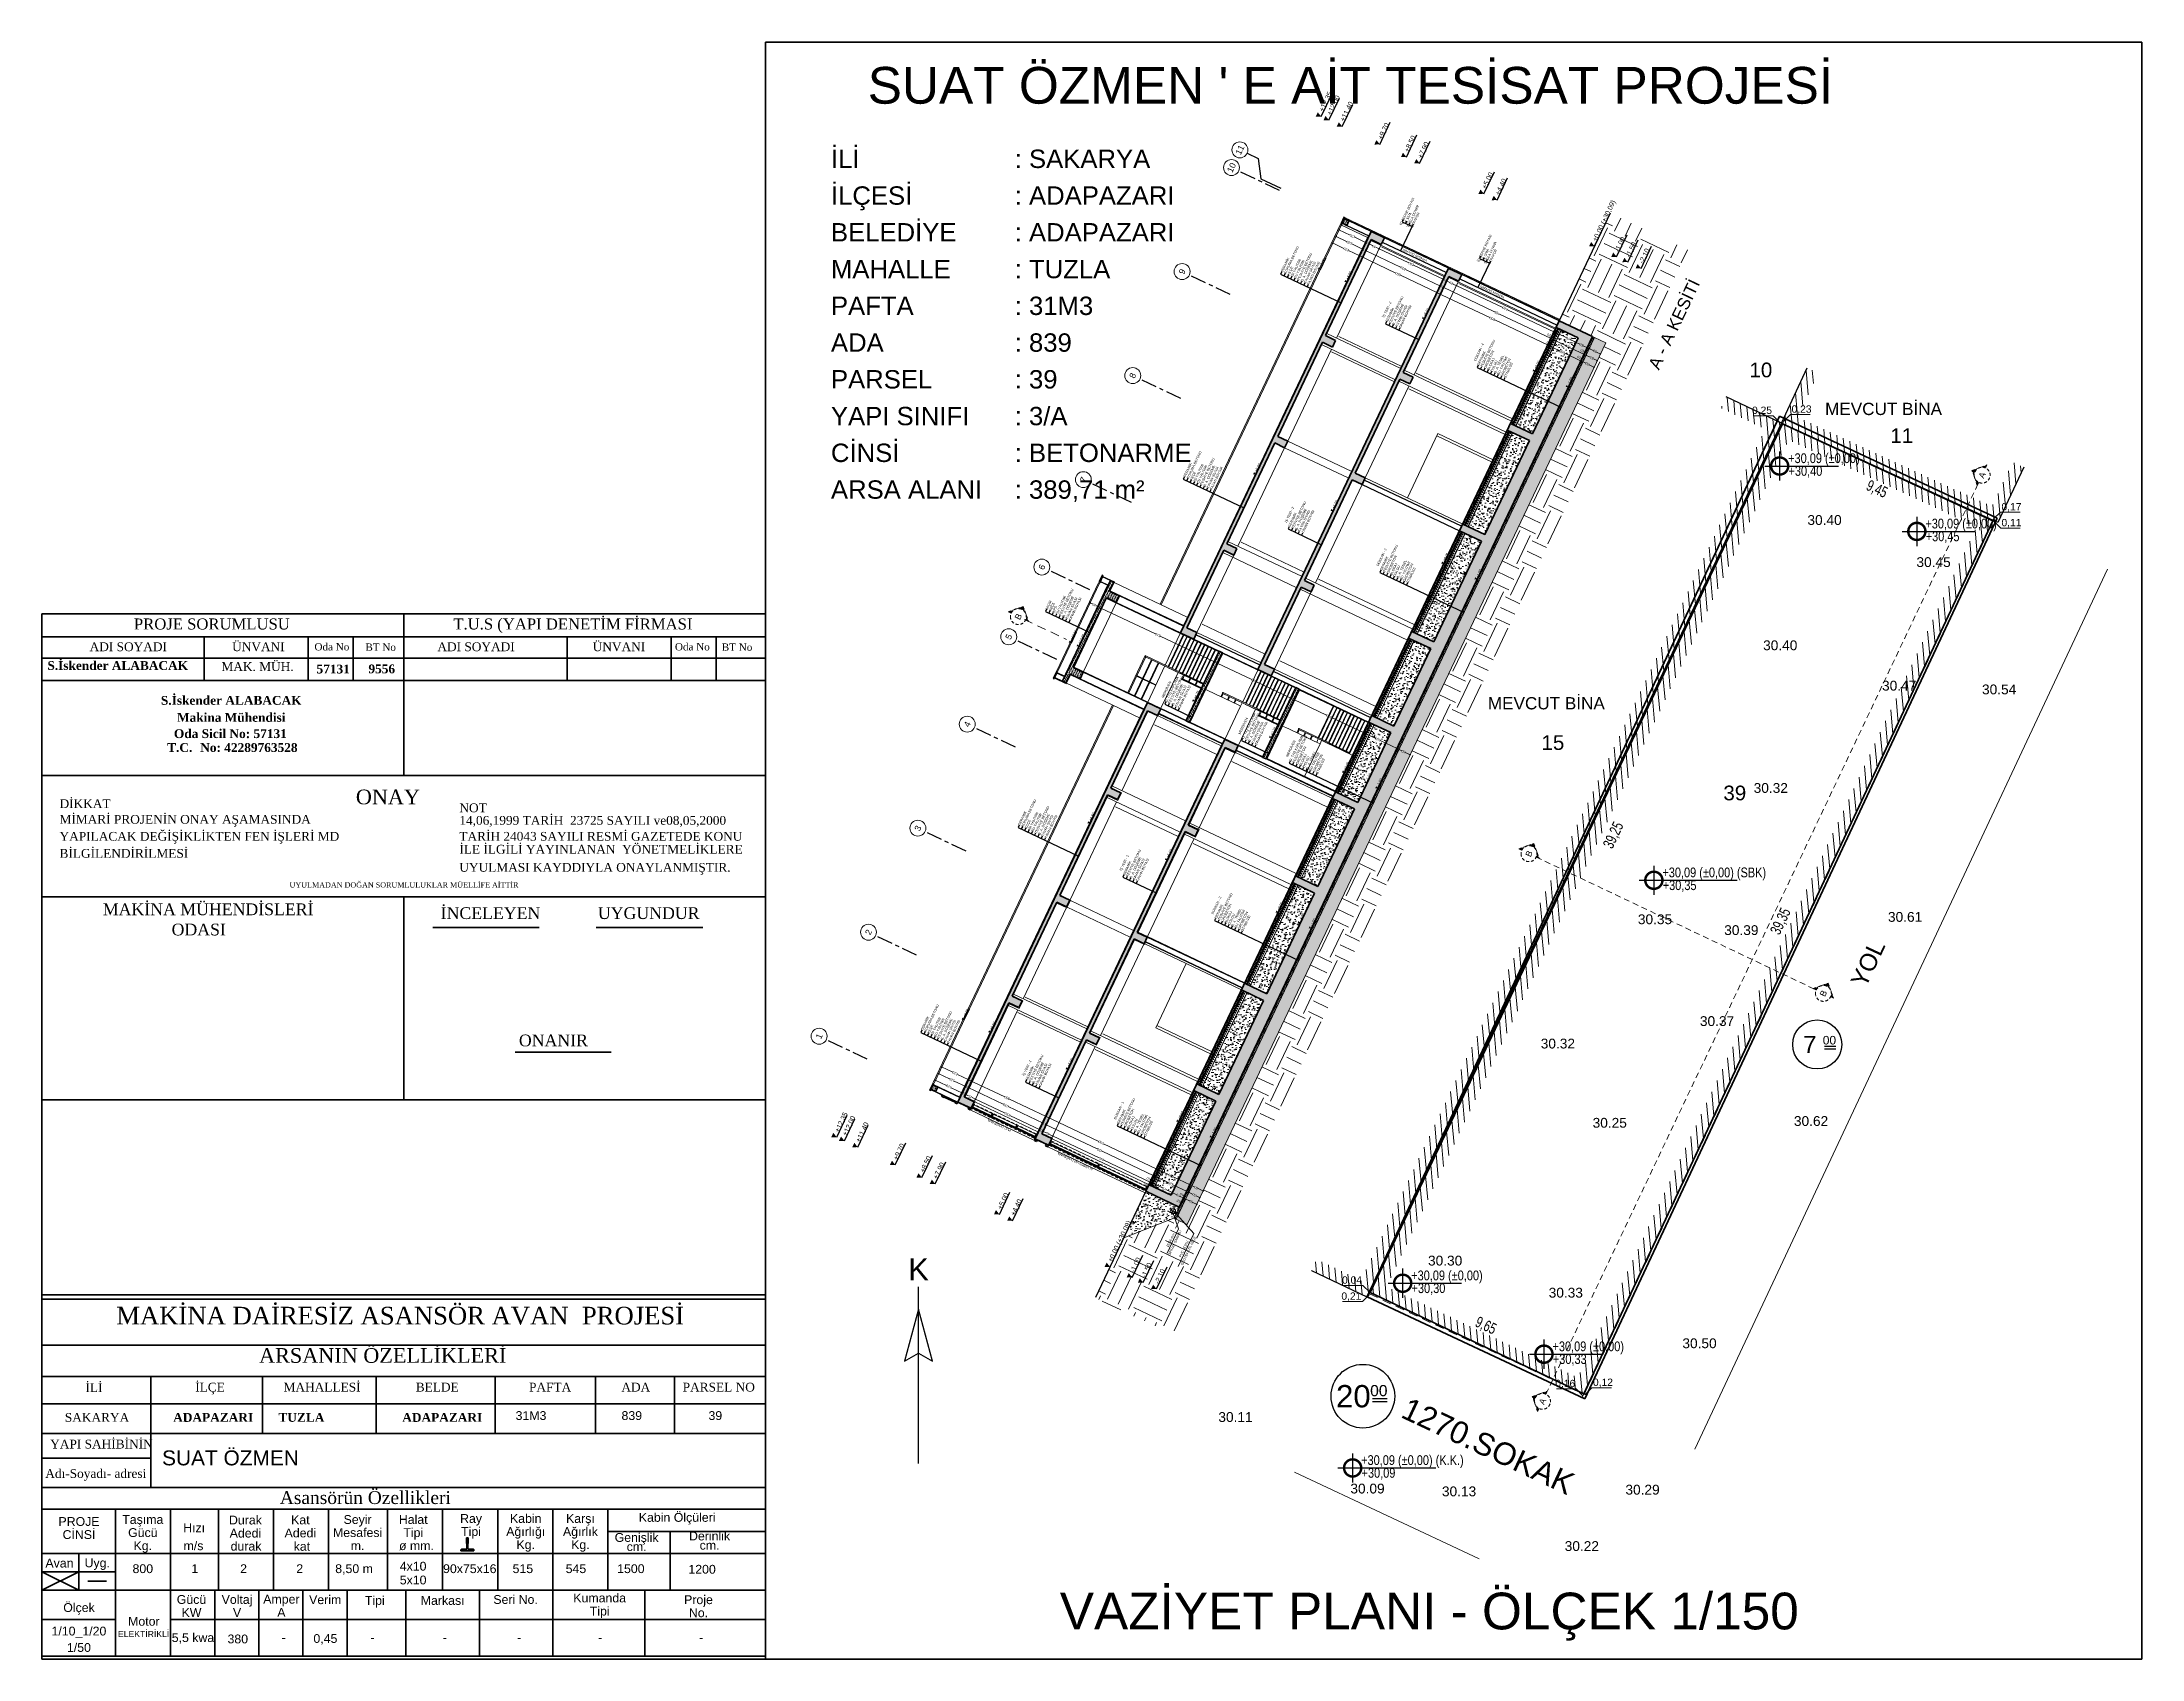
# Model space of a CAD drawing. Extents: x 190767 to 199252, y -247561 to -244711.
# Drawn here: x 190767 to 193624, y -247561 to -245361 of the extents above; entities that cross this region are included whole.
import ezdxf
from ezdxf.enums import TextEntityAlignment as Align

# ---------------------------------------------------------------- set-up
doc = ezdxf.new("R2010")
doc.units = 0
doc.header["$MEASUREMENT"] = 0
for name, pattern in [('ACAD_ISO02W100', [15, 12, -3]), ('DUZ', [500, 500]), ('Grid Line', [111.125, 63.5, -15.875, 15.875, -15.875]), ('Overhead', [19.84375, 11.90625, -7.9375])]:
    doc.linetypes.add(name, pattern=pattern)
doc.layers.get('0').update_dxf_attribs({"linetype": 'CONTINUOUS'})
doc.layers.get('Defpoints').update_dxf_attribs({"linetype": 'CONTINUOUS'})
for name, color, linetype in [('02', 255, 'CONTINUOUS'), ('Aks', 7, 'CONTINUOUS'), ('Duvar', 7, 'CONTINUOUS'), ('KOT', 1, 'CONTINUOUS'), ('MKDU0', 50, 'CONTINUOUS'), ('YAZI', 7, 'CONTINUOUS')]:
    doc.layers.add(name, color=color, linetype=linetype)
for name, color, linetype, lineweight in [('AKS TOPU', 54, 'CONTINUOUS', 9), ('ARAZİ', 252, 'CONTINUOUS', 30), ('BETONARME', 246, 'CONTINUOUS', 40), ('BİNA VAZİYET', 12, 'CONTINUOUS', 60), ('BİNA ÖLÇÜLERİ', 183, 'CONTINUOUS', 15), ('CAMEKAN', 232, 'CONTINUOUS', 20), ('CAMEKAN-KESİM', 232, 'CONTINUOUS', 30), ('DRENAJ', 3, 'CONTINUOUS', 9), ('HARPUŞTA', 232, 'CONTINUOUS', 13), ('HARPUŞTA - KESİM', 232, 'CONTINUOUS', 30), ('kal.dönüş', 6, 'ACAD_ISO02W100', 40), ('KAPLAMA', 205, 'CONTINUOUS', 13), ('KAPLAMA-KESİM', 3, 'CONTINUOUS', 30), ('KESİT ÇİZGİLERİ', 202, 'Overhead', 9), ('KORKULUK', 1, 'CONTINUOUS', 18), ('MERDİVEN', 75, 'CONTINUOUS', 15), ('NKOT', 7, 'CONTINUOUS', 0), ('PARSEL', 2, 'CONTINUOUS', 40), ('PARSEL_ALN', 2, 'CONTINUOUS', 18), ('SIVA', 7, 'DUZ', 20), ('SIVA-KESİK', 6, 'Overhead', 5), ('TARAMA', 4, 'CONTINUOUS', 9), ('VAZİYET ÖLÇÜ', 4, 'CONTINUOUS', 15), ('yazı', 140, 'CONTINUOUS', 18), ('ÇEKME MESAFESİ', 7, 'Overhead', 9), ('çizgi', 7, 'CONTINUOUS', 50), ('ÖLÇÜ - İÇ', 144, 'CONTINUOUS', 9)]:
    doc.layers.add(name, color=color, linetype=linetype, lineweight=lineweight)
doc.styles.add('Arial_3', font='arial.ttf', dxfattribs={"height": 22.5})
doc.styles.add('MEH', font='times.ttf')
doc.styles.get("Standard").update_dxf_attribs({"font": 'arial.ttf'})
doc.styles.add('YAZI DAR', font='arial.ttf', dxfattribs={"width": 0.7})
doc.styles.add('YAZI DAR-08', font='arial.ttf', dxfattribs={"width": 0.8})
doc.styles.add('YAZI STANDART', font='arial.ttf')
doc.dimstyles.new('1-50 İÇ ÖLÇÜ', dxfattribs={"dimscale": 0, "dimtxt": 10, "dimasz": 4, "dimexe": 2, "dimexo": 0, "dimgap": 2, "dimtad": 0, "dimdec": 0, "dimtxsty": 'YAZI DAR-08', "dimblk": 'OBLIQUE', "dimcen": 0, "dimdle": 2, "dimclrd": 256, "dimclre": 256, "dimclrt": 256, "dimadec": 0, "dimazin": 0, "dimtfac": 1, "dimtdec": 0, "dimtmove": 1, "dimatfit": 3, "dimldrblk": 'OBLIQUE', "dimfxl": 0, "dimlwd": -1, "dimlwe": -1, "dimarcsym": 0})
pattern_1 = [(60, (-19153.829, -4233.98), (-4.7625, 8.248892), [4.7625, -4.7625]), (120, (-19153.829, -4233.98), (-9.525, 5e-09), [4.7625, -4.7625]), (0, (-19156.21, -4229.855), (4.7625, 8.248892), [4.7625, -4.7625])]
pattern_2 = [(45, (-32490.8064, -4233.98), (-3.36759605, 3.36759605), [])]
pattern_3 = [(50, (-19153.83, -4213.98), (36.436934, -3.187817), [3.81, -41.91]), (355, (-19153.83, -4213.98), (-7.048684, 38.21137), [3.048, -33.528117]), (100.45144, (-19150.792, -4214.245), (29.38825, 35.02355), [3.238, -35.61805]), (46.1842, (-19153.83, -4203.82), (54.21581, -8.408466), [5.715, -62.865]), (96.63556, (-19149.31, -4204.52), (47.48083, 49.48522), [4.857, -53.42712]), (351.18415, (-19153.83, -4203.82), (47.48083, 49.48522), [4.57199, -50.29195]), (21, (-19148.75, -4206.36), (30.32288, -20.45304), [3.81, -41.91]), (326, (-19148.75, -4206.36), (12.360406, 36.837593), [3.048, -33.528]), (71.45144, (-19146.222, -4208.064), (42.683284, 16.384554), [3.238, -35.61799]), (37.5, (-19153.829, -4213.98), (0.617721, 16.911008), [0, -33.1216, 0, -34.036, 0, -33.655]), (7.5, (-19153.829, -4213.98), (13.363933, 20.036115), [0, -19.4056, 0, -32.3596, 0, -12.827]), (327.5, (-19165.157, -4213.98), (27.118119, -1.145749), [0, -12.7, 0, -39.624, 0, -52.578]), (317.5, (-19170.237, -4213.98), (29.625836, 5.085298), [0, -16.51, 0, -26.3144, 0, -37.338])]
pattern_4 = [(45, (-32490.806, -4233.98), (-8.980256, 8.980256), []), (45, (-32481.826, -4233.98), (-8.980256, 8.980256), [6.35, -3.175])]
pattern_5 = [(45, (-19153.829, -4233.98), (-8.980256, 8.980256), []), (45, (-19144.849, -4233.98), (-8.980256, 8.980256), [6.35, -3.175])]
pattern_6 = [(45, (-19153.829, -4933.98), (-8.980256, 8.980256), []), (45, (-19144.849, -4933.98), (-8.980256, 8.980256), [6.35, -3.175])]
pattern_7 = [(95, (-18744.005, -8443.025), (-25.303345, -2.213756), [])]

# ---------------------------------------------------------------- blocks, each defined once
blk = doc.blocks.new('Railing - 25mm-235755-Section 2')
at = {"layer": 'KORKULUK'}
for p, q in [((24.6, 102.3), (24.7, 102.6)), ((24.6, 102.3), (24.6, 15.6)), ((27, 102.6), (27.1, 102.3)), ((27.1, 15.6), (27.1, 102.3))]:
    blk.add_line(p, q, dxfattribs=at)
at = {"layer": 'KORKULUK', "flags": 128}
blk.add_lwpolyline([(27.1, 102.3), (27, 102), (26.6, 101.8), (26.1, 101.6), (25.6, 101.6), (25.1, 101.8), (24.7, 102), (24.6, 102.3)], dxfattribs=at)
blk = doc.blocks.new('Railing - Railing-247201-Section 2')
at = {"layer": 'KORKULUK'}
for p, q in [((27.8, 590), (8.3, 590)), ((8.3, 586), (23.8, 586)), ((23.8, 560), (8.3, 560)), ((8.3, 557), (23.8, 557)), ((23.8, 530), (8.3, 530)), ((8.3, 527), (23.8, 527)), ((27.8, 590), (27.8, 588)), ((27.8, 588), (27.8, 587.7))]:
    blk.add_line(p, q, dxfattribs=at)
blk = doc.blocks.new('Railing - 25mm-V2-Section 2')
at = {"layer": 'KORKULUK'}
for p, q in [((-63.4, 936), (-63.4, 850)), ((-62.2, 936), (-63.4, 936)), ((-60.9, 936), (-62.2, 936)), ((-60.9, 850), (-60.9, 936))]:
    blk.add_line(p, q, dxfattribs=at)
blk = doc.blocks.new('Railing - 25mm-V3-Section 2')
at = {"layer": 'KORKULUK'}
for p, q in [((-140.4, 936), (-141.7, 936)), ((-139.2, 936), (-140.4, 936)), ((-139.2, 850), (-139.2, 936))]:
    blk.add_line(p, q, dxfattribs=at)
blk = doc.blocks.new('Railing - Railing-248759-Section 2')
at = {"layer": 'KORKULUK'}
for p, q in [((27.8, 940), (-141.7, 940)), ((-141.7, 936), (23.8, 936)), ((23.8, 910), (-141.7, 910)), ((-141.7, 907), (23.8, 907)), ((23.8, 880), (-141.7, 880)), ((-141.7, 877), (23.8, 877)), ((27.8, 940), (27.8, 938)), ((27.8, 938), (27.8, 937.7))]:
    blk.add_line(p, q, dxfattribs=at)
for name in ['Railing - 25mm-V3-Section 2', 'Railing - 25mm-V2-Section 2']:
    blk.add_blockref(name, (0, 0))
blk = doc.blocks.new('A$C063F2F33')
h = blk.add_hatch(color=256)
h.dxf.hatch_style = 1
h.paths.add_polyline_path([(0, 78.5), (0, 65, -0.198912), (23, 55.5)])
h.paths.add_polyline_path([(46, 32.5), (23, 55.5, -0.198912), (32.5, 32.5, -0.198912), (23, 9.5)])
h.paths.add_polyline_path([(23, 9.5, -0.198912), (0, 0), (0, -13.5)])
blk.add_lwpolyline([(0, 0), (0, -13.5), (46, 32.5), (0, 78.5), (0, 65)])
blk.add_circle((0, 32.5), 32.5)
blk = doc.blocks.new('fm-kot')
at = {"linetype": 'Continuous'}
blk.add_line((0, 0), (50, 0), dxfattribs=at)
blk.add_lwpolyline([(0, 0, 0, 10, 0), (0, 10, 10, 10, 0)], format="xyseb", dxfattribs=at)
blk.add_attdef('ENTERTEXT:', (10, 1), '', height=10)
blk = doc.blocks.new('_OBLIQUE')
at = {"linetype": 'ByBlock'}
for p, q in [((-0.5, -0.5), (0.5, 0.5)), ((0, 0), (0, 0))]:
    blk.add_line(p, q, dxfattribs=at)
blk = doc.blocks.new('*D39')
at = {"layer": 'Defpoints', "color": 0, "transparency": 16777216}
for p in [(4365.1, 1443.7), (4365.1, 1323.7), (4365.1, 1323.7)]:
    blk.add_point(p, dxfattribs=at)
at = {"layer": 'ÖLÇÜ - İÇ', "transparency": 16777216}
for p, q in [((4365.1, 1443.7), (4363.1, 1443.7)), ((4365.1, 1445.7), (4365.1, 1394.2)), ((4365.1, 1321.7), (4365.1, 1373.3)), ((4365.1, 1323.7), (4363.1, 1323.7))]:
    blk.add_line(p, q, dxfattribs=at)
at = {"layer": 'ÖLÇÜ - İÇ', "transparency": 16777216, "xscale": 4, "yscale": 4, "zscale": 4}
for p, rotation in [((4365.1, 1443.7), 90), ((4365.1, 1323.7), 270)]:
    blk.add_blockref('_OBLIQUE', p, dxfattribs=dict(at, rotation=rotation))
at = {"layer": 'ÖLÇÜ - İÇ', "transparency": 16777216, "insert": (4365.1, 1383.7), "char_height": 10, "attachment_point": 5, "rotation": 90, "style": 'YAZI DAR-08'}
blk.add_mtext('120', dxfattribs=at)
blk = doc.blocks.new('*D70')
at = {"layer": 'Defpoints', "color": 0, "transparency": 16777216}
for p in [(4365.1, 1323.7), (4365.1, 1308.7), (4365.1, 1308.7)]:
    blk.add_point(p, dxfattribs=at)
at = {"layer": 'ÖLÇÜ - İÇ', "transparency": 16777216}
for p, q in [((4365.1, 1323.7), (4363.1, 1323.7)), ((4365.1, 1308.7), (4363.1, 1308.7)), ((4365.1, 1323.7), (4365.1, 1327.7)), ((4365.1, 1323.7), (4365.1, 1323.6)), ((4365.1, 1308.7), (4365.1, 1308.9)), ((4365.1, 1308.7), (4365.1, 1304.7))]:
    blk.add_line(p, q, dxfattribs=at)
at = {"layer": 'ÖLÇÜ - İÇ', "transparency": 16777216, "xscale": 4, "yscale": 4, "zscale": 4}
for p, rotation in [((4365.1, 1323.7), 270), ((4365.1, 1308.7), 90)]:
    blk.add_blockref('_OBLIQUE', p, dxfattribs=dict(at, rotation=rotation))
at = {"layer": 'ÖLÇÜ - İÇ', "transparency": 16777216, "insert": (4365.1, 1316.2), "char_height": 10, "attachment_point": 5, "rotation": 90, "style": 'YAZI DAR-08'}
blk.add_mtext('15', dxfattribs=at)
blk = doc.blocks.new('*D71')
at = {"layer": 'Defpoints', "color": 0, "transparency": 16777216}
for p in [(4365.1, 1308.7), (4365.1, 1263.7), (4365.1, 1263.7)]:
    blk.add_point(p, dxfattribs=at)
at = {"layer": 'ÖLÇÜ - İÇ', "transparency": 16777216}
for p, q in [((4365.1, 1308.7), (4363.1, 1308.7)), ((4365.1, 1310.7), (4365.1, 1294.2)), ((4365.1, 1263.7), (4363.1, 1263.7)), ((4365.1, 1261.7), (4365.1, 1278.3))]:
    blk.add_line(p, q, dxfattribs=at)
at = {"layer": 'ÖLÇÜ - İÇ', "transparency": 16777216, "xscale": 4, "yscale": 4, "zscale": 4}
for p, rotation in [((4365.1, 1308.7), 90), ((4365.1, 1263.7), 270)]:
    blk.add_blockref('_OBLIQUE', p, dxfattribs=dict(at, rotation=rotation))
at = {"layer": 'ÖLÇÜ - İÇ', "transparency": 16777216, "insert": (4365.1, 1286.2), "char_height": 10, "attachment_point": 5, "rotation": 90, "style": 'YAZI DAR-08'}
blk.add_mtext('45', dxfattribs=at)
blk = doc.blocks.new('*D72')
at = {"layer": 'Defpoints', "color": 0, "transparency": 16777216}
for p in [(4365.1, 1263.7), (4365.1, 973.7), (4365.1, 973.7)]:
    blk.add_point(p, dxfattribs=at)
at = {"layer": 'ÖLÇÜ - İÇ', "transparency": 16777216}
for p, q in [((4365.1, 1263.7), (4363.1, 1263.7)), ((4365.1, 1265.7), (4365.1, 1129.6)), ((4365.1, 971.7), (4365.1, 1107.9)), ((4365.1, 973.7), (4363.1, 973.7))]:
    blk.add_line(p, q, dxfattribs=at)
at = {"layer": 'ÖLÇÜ - İÇ', "transparency": 16777216, "xscale": 4, "yscale": 4, "zscale": 4}
for p, rotation in [((4365.1, 1263.7), 90), ((4365.1, 973.7), 270)]:
    blk.add_blockref('_OBLIQUE', p, dxfattribs=dict(at, rotation=rotation))
at = {"layer": 'ÖLÇÜ - İÇ', "transparency": 16777216, "insert": (4365.1, 1118.7), "char_height": 10, "attachment_point": 5, "rotation": 90, "style": 'YAZI DAR-08'}
blk.add_mtext('290', dxfattribs=at)
blk = doc.blocks.new('*D73')
at = {"layer": 'Defpoints', "color": 0, "transparency": 16777216}
for p in [(4365.1, 973.7), (4365.1, 958.7), (4365.1, 958.7)]:
    blk.add_point(p, dxfattribs=at)
at = {"layer": 'ÖLÇÜ - İÇ', "transparency": 16777216}
for p, q in [((4365.1, 973.7), (4363.1, 973.7)), ((4365.1, 958.7), (4363.1, 958.7)), ((4365.1, 973.7), (4365.1, 977.7)), ((4365.1, 973.7), (4365.1, 973.6)), ((4365.1, 958.7), (4365.1, 958.9)), ((4365.1, 958.7), (4365.1, 954.7))]:
    blk.add_line(p, q, dxfattribs=at)
at = {"layer": 'ÖLÇÜ - İÇ', "transparency": 16777216, "xscale": 4, "yscale": 4, "zscale": 4}
for p, rotation in [((4365.1, 973.7), 270), ((4365.1, 958.7), 90)]:
    blk.add_blockref('_OBLIQUE', p, dxfattribs=dict(at, rotation=rotation))
at = {"layer": 'ÖLÇÜ - İÇ', "transparency": 16777216, "insert": (4365.1, 966.2), "char_height": 10, "attachment_point": 5, "rotation": 90, "style": 'YAZI DAR-08'}
blk.add_mtext('15', dxfattribs=at)
blk = doc.blocks.new('*D74')
at = {"layer": 'Defpoints', "color": 0, "transparency": 16777216}
for p in [(4365.1, 958.7), (4365.1, 913.7), (4365.1, 913.7)]:
    blk.add_point(p, dxfattribs=at)
at = {"layer": 'ÖLÇÜ - İÇ', "transparency": 16777216}
for p, q in [((4365.1, 958.7), (4363.1, 958.7)), ((4365.1, 960.7), (4365.1, 944.2)), ((4365.1, 913.7), (4363.1, 913.7)), ((4365.1, 911.7), (4365.1, 928.3))]:
    blk.add_line(p, q, dxfattribs=at)
at = {"layer": 'ÖLÇÜ - İÇ', "transparency": 16777216, "xscale": 4, "yscale": 4, "zscale": 4}
for p, rotation in [((4365.1, 958.7), 90), ((4365.1, 913.7), 270)]:
    blk.add_blockref('_OBLIQUE', p, dxfattribs=dict(at, rotation=rotation))
at = {"layer": 'ÖLÇÜ - İÇ', "transparency": 16777216, "insert": (4365.1, 936.2), "char_height": 10, "attachment_point": 5, "rotation": 90, "style": 'YAZI DAR-08'}
blk.add_mtext('45', dxfattribs=at)
blk = doc.blocks.new('*D75')
at = {"layer": 'Defpoints', "color": 0, "transparency": 16777216}
for p in [(4365.1, 913.7), (4365.1, 473.7), (4365.1, 473.7)]:
    blk.add_point(p, dxfattribs=at)
at = {"layer": 'ÖLÇÜ - İÇ', "transparency": 16777216}
for p, q in [((4365.1, 913.7), (4363.1, 913.7)), ((4365.1, 915.7), (4365.1, 704.7)), ((4365.1, 471.7), (4365.1, 682.8)), ((4365.1, 473.7), (4363.1, 473.7))]:
    blk.add_line(p, q, dxfattribs=at)
at = {"layer": 'ÖLÇÜ - İÇ', "transparency": 16777216, "xscale": 4, "yscale": 4, "zscale": 4}
for p, rotation in [((4365.1, 913.7), 90), ((4365.1, 473.7), 270)]:
    blk.add_blockref('_OBLIQUE', p, dxfattribs=dict(at, rotation=rotation))
at = {"layer": 'ÖLÇÜ - İÇ', "transparency": 16777216, "insert": (4365.1, 693.7), "char_height": 10, "attachment_point": 5, "rotation": 90, "style": 'YAZI DAR-08'}
blk.add_mtext('440', dxfattribs=at)
blk = doc.blocks.new('*D76')
at = {"layer": 'Defpoints', "color": 0, "transparency": 16777216}
for p in [(4365.1, 473.7), (4365.1, 463.7), (4365.1, 463.7)]:
    blk.add_point(p, dxfattribs=at)
at = {"layer": 'ÖLÇÜ - İÇ', "transparency": 16777216}
for p, q in [((4344.8, 474.8), (4344.8, 478.8)), ((4365.1, 468.7), (4344.8, 474.8)), ((4365.1, 473.7), (4363.1, 473.7)), ((4365.1, 463.7), (4363.1, 463.7)), ((4365.1, 475.7), (4365.1, 461.7))]:
    blk.add_line(p, q, dxfattribs=at)
at = {"layer": 'ÖLÇÜ - İÇ', "transparency": 16777216, "xscale": 4, "yscale": 4, "zscale": 4}
for p, rotation in [((4365.1, 473.7), 90), ((4365.1, 463.7), 270)]:
    blk.add_blockref('_OBLIQUE', p, dxfattribs=dict(at, rotation=rotation))
at = {"layer": 'ÖLÇÜ - İÇ', "transparency": 16777216, "insert": (4344.8, 486.2), "char_height": 10, "attachment_point": 5, "rotation": 90, "style": 'YAZI DAR-08'}
blk.add_mtext('10', dxfattribs=at)
blk = doc.blocks.new('*D77')
at = {"layer": 'Defpoints', "color": 0, "transparency": 16777216}
for p in [(4365.1, 463.7), (4365.1, 448.7), (4365.1, 448.7)]:
    blk.add_point(p, dxfattribs=at)
at = {"layer": 'ÖLÇÜ - İÇ', "transparency": 16777216}
for p, q in [((4365.1, 463.7), (4363.1, 463.7)), ((4365.1, 448.7), (4363.1, 448.7)), ((4365.1, 463.7), (4365.1, 467.7)), ((4365.1, 463.7), (4365.1, 463.6)), ((4365.1, 448.7), (4365.1, 448.9)), ((4365.1, 448.7), (4365.1, 444.7))]:
    blk.add_line(p, q, dxfattribs=at)
at = {"layer": 'ÖLÇÜ - İÇ', "transparency": 16777216, "xscale": 4, "yscale": 4, "zscale": 4}
for p, rotation in [((4365.1, 463.7), 270), ((4365.1, 448.7), 90)]:
    blk.add_blockref('_OBLIQUE', p, dxfattribs=dict(at, rotation=rotation))
at = {"layer": 'ÖLÇÜ - İÇ', "transparency": 16777216, "insert": (4365.1, 456.2), "char_height": 10, "attachment_point": 5, "rotation": 90, "style": 'YAZI DAR-08'}
blk.add_mtext('15', dxfattribs=at)
blk = doc.blocks.new('*D78')
at = {"layer": 'Defpoints', "color": 0, "transparency": 16777216}
for p in [(4365.1, 448.7), (4365.1, 373.7), (4365.1, 373.7)]:
    blk.add_point(p, dxfattribs=at)
at = {"layer": 'ÖLÇÜ - İÇ', "transparency": 16777216}
for p, q in [((4365.1, 448.7), (4363.1, 448.7)), ((4365.1, 450.7), (4365.1, 419)), ((4365.1, 373.7), (4363.1, 373.7)), ((4365.1, 371.7), (4365.1, 403.5))]:
    blk.add_line(p, q, dxfattribs=at)
at = {"layer": 'ÖLÇÜ - İÇ', "transparency": 16777216, "xscale": 4, "yscale": 4, "zscale": 4}
for p, rotation in [((4365.1, 448.7), 90), ((4365.1, 373.7), 270)]:
    blk.add_blockref('_OBLIQUE', p, dxfattribs=dict(at, rotation=rotation))
at = {"layer": 'ÖLÇÜ - İÇ', "transparency": 16777216, "insert": (4365.1, 411.2), "char_height": 10, "attachment_point": 5, "rotation": 90, "style": 'YAZI DAR-08'}
blk.add_mtext('75', dxfattribs=at)
blk = doc.blocks.new('*D79')
at = {"layer": 'Defpoints', "color": 0, "transparency": 16777216}
for p in [(4365.1, 373.7), (4365.1, 323.7), (4365.1, 323.7)]:
    blk.add_point(p, dxfattribs=at)
at = {"layer": 'ÖLÇÜ - İÇ', "transparency": 16777216}
for p, q in [((4365.1, 373.7), (4363.1, 373.7)), ((4365.1, 375.7), (4365.1, 356.5)), ((4365.1, 323.7), (4363.1, 323.7)), ((4365.1, 321.7), (4365.1, 341))]:
    blk.add_line(p, q, dxfattribs=at)
at = {"layer": 'ÖLÇÜ - İÇ', "transparency": 16777216, "xscale": 4, "yscale": 4, "zscale": 4}
for p, rotation in [((4365.1, 373.7), 90), ((4365.1, 323.7), 270)]:
    blk.add_blockref('_OBLIQUE', p, dxfattribs=dict(at, rotation=rotation))
at = {"layer": 'ÖLÇÜ - İÇ', "transparency": 16777216, "insert": (4365.1, 348.7), "char_height": 10, "attachment_point": 5, "rotation": 90, "style": 'YAZI DAR-08'}
blk.add_mtext('50', dxfattribs=at)
blk = doc.blocks.new('*D80')
at = {"layer": 'Defpoints', "color": 0, "transparency": 16777216}
for p in [(4365.1, 323.7), (4365.1, 313.7), (4365.1, 313.7)]:
    blk.add_point(p, dxfattribs=at)
at = {"layer": 'ÖLÇÜ - İÇ', "transparency": 16777216}
for p, q in [((4344.8, 324.8), (4344.8, 328.8)), ((4365.1, 318.7), (4344.8, 324.8)), ((4365.1, 323.7), (4363.1, 323.7)), ((4365.1, 313.7), (4363.1, 313.7)), ((4365.1, 325.7), (4365.1, 311.7))]:
    blk.add_line(p, q, dxfattribs=at)
at = {"layer": 'ÖLÇÜ - İÇ', "transparency": 16777216, "xscale": 4, "yscale": 4, "zscale": 4}
for p, rotation in [((4365.1, 323.7), 90), ((4365.1, 313.7), 270)]:
    blk.add_blockref('_OBLIQUE', p, dxfattribs=dict(at, rotation=rotation))
at = {"layer": 'ÖLÇÜ - İÇ', "transparency": 16777216, "insert": (4344.8, 336.2), "char_height": 10, "attachment_point": 5, "rotation": 90, "style": 'YAZI DAR-08'}
blk.add_mtext('10', dxfattribs=at)
blk = doc.blocks.new('*D81')
at = {"layer": 'Defpoints', "color": 0, "transparency": 16777216}
for p in [(4365.1, 313.7), (4365.1, 263.7), (4365.1, 263.7)]:
    blk.add_point(p, dxfattribs=at)
at = {"layer": 'ÖLÇÜ - İÇ', "transparency": 16777216}
for p, q in [((4365.1, 313.7), (4363.1, 313.7)), ((4365.1, 263.7), (4363.1, 263.7)), ((4365.1, 315.7), (4365.1, 296.5)), ((4365.1, 261.7), (4365.1, 281))]:
    blk.add_line(p, q, dxfattribs=at)
at = {"layer": 'ÖLÇÜ - İÇ', "transparency": 16777216, "xscale": 4, "yscale": 4, "zscale": 4}
for p, rotation in [((4365.1, 313.7), 90), ((4365.1, 263.7), 270)]:
    blk.add_blockref('_OBLIQUE', p, dxfattribs=dict(at, rotation=rotation))
at = {"layer": 'ÖLÇÜ - İÇ', "transparency": 16777216, "insert": (4365.1, 288.7), "char_height": 10, "attachment_point": 5, "rotation": 90, "style": 'YAZI DAR-08'}
blk.add_mtext('50', dxfattribs=at)
blk = doc.blocks.new('*D40')
at = {"layer": 'Defpoints', "color": 0, "transparency": 16777216}
for p in [(4335.1, 1443.7), (4335.1, 1323.7), (4335.1, 1323.7)]:
    blk.add_point(p, dxfattribs=at)
at = {"layer": 'ÖLÇÜ - İÇ', "transparency": 16777216}
for p, q in [((4335.1, 1443.7), (4333.1, 1443.7)), ((4335.1, 1445.7), (4335.1, 1394.2)), ((4335.1, 1321.7), (4335.1, 1373.3)), ((4335.1, 1323.7), (4333.1, 1323.7))]:
    blk.add_line(p, q, dxfattribs=at)
at = {"layer": 'ÖLÇÜ - İÇ', "transparency": 16777216, "xscale": 4, "yscale": 4, "zscale": 4}
for p, rotation in [((4335.1, 1443.7), 90), ((4335.1, 1323.7), 270)]:
    blk.add_blockref('_OBLIQUE', p, dxfattribs=dict(at, rotation=rotation))
at = {"layer": 'ÖLÇÜ - İÇ', "transparency": 16777216, "insert": (4335.1, 1383.7), "char_height": 10, "attachment_point": 5, "rotation": 90, "style": 'YAZI DAR-08'}
blk.add_mtext('120', dxfattribs=at)
blk = doc.blocks.new('*D82')
at = {"layer": 'Defpoints', "color": 0, "transparency": 16777216}
for p in [(4335.1, 1323.7), (4335.1, 1308.7), (4335.1, 1308.7)]:
    blk.add_point(p, dxfattribs=at)
at = {"layer": 'ÖLÇÜ - İÇ', "transparency": 16777216}
for p, q in [((4335.1, 1323.7), (4333.1, 1323.7)), ((4335.1, 1308.7), (4333.1, 1308.7)), ((4335.1, 1323.7), (4335.1, 1327.7)), ((4335.1, 1323.7), (4335.1, 1323.6)), ((4335.1, 1308.7), (4335.1, 1308.9)), ((4335.1, 1308.7), (4335.1, 1304.7))]:
    blk.add_line(p, q, dxfattribs=at)
at = {"layer": 'ÖLÇÜ - İÇ', "transparency": 16777216, "xscale": 4, "yscale": 4, "zscale": 4}
for p, rotation in [((4335.1, 1323.7), 270), ((4335.1, 1308.7), 90)]:
    blk.add_blockref('_OBLIQUE', p, dxfattribs=dict(at, rotation=rotation))
at = {"layer": 'ÖLÇÜ - İÇ', "transparency": 16777216, "insert": (4335.1, 1316.2), "char_height": 10, "attachment_point": 5, "rotation": 90, "style": 'YAZI DAR-08'}
blk.add_mtext('15', dxfattribs=at)
blk = doc.blocks.new('*D83')
at = {"layer": 'Defpoints', "color": 0, "transparency": 16777216}
for p in [(4335.1, 1308.7), (4335.1, 973.7), (4335.1, 973.7)]:
    blk.add_point(p, dxfattribs=at)
at = {"layer": 'ÖLÇÜ - İÇ', "transparency": 16777216}
for p, q in [((4335.1, 1308.7), (4333.1, 1308.7)), ((4335.1, 1310.7), (4335.1, 1152.1)), ((4335.1, 971.7), (4335.1, 1130.4)), ((4335.1, 973.7), (4333.1, 973.7))]:
    blk.add_line(p, q, dxfattribs=at)
at = {"layer": 'ÖLÇÜ - İÇ', "transparency": 16777216, "xscale": 4, "yscale": 4, "zscale": 4}
for p, rotation in [((4335.1, 1308.7), 90), ((4335.1, 973.7), 270)]:
    blk.add_blockref('_OBLIQUE', p, dxfattribs=dict(at, rotation=rotation))
at = {"layer": 'ÖLÇÜ - İÇ', "transparency": 16777216, "insert": (4335.1, 1141.2), "char_height": 10, "attachment_point": 5, "rotation": 90, "style": 'YAZI DAR-08'}
blk.add_mtext('335', dxfattribs=at)
blk = doc.blocks.new('*D84')
at = {"layer": 'Defpoints', "color": 0, "transparency": 16777216}
for p in [(4335.1, 973.7), (4335.1, 958.7), (4335.1, 958.7)]:
    blk.add_point(p, dxfattribs=at)
at = {"layer": 'ÖLÇÜ - İÇ', "transparency": 16777216}
for p, q in [((4335.1, 973.7), (4333.1, 973.7)), ((4335.1, 958.7), (4333.1, 958.7)), ((4335.1, 973.7), (4335.1, 977.7)), ((4335.1, 973.7), (4335.1, 973.6)), ((4335.1, 958.7), (4335.1, 958.9)), ((4335.1, 958.7), (4335.1, 954.7))]:
    blk.add_line(p, q, dxfattribs=at)
at = {"layer": 'ÖLÇÜ - İÇ', "transparency": 16777216, "xscale": 4, "yscale": 4, "zscale": 4}
for p, rotation in [((4335.1, 973.7), 270), ((4335.1, 958.7), 90)]:
    blk.add_blockref('_OBLIQUE', p, dxfattribs=dict(at, rotation=rotation))
at = {"layer": 'ÖLÇÜ - İÇ', "transparency": 16777216, "insert": (4335.1, 966.2), "char_height": 10, "attachment_point": 5, "rotation": 90, "style": 'YAZI DAR-08'}
blk.add_mtext('15', dxfattribs=at)
blk = doc.blocks.new('*D85')
at = {"layer": 'Defpoints', "color": 0, "transparency": 16777216}
for p in [(4335.1, 958.7), (4335.1, 473.7), (4335.1, 473.7)]:
    blk.add_point(p, dxfattribs=at)
at = {"layer": 'ÖLÇÜ - İÇ', "transparency": 16777216}
for p, q in [((4335.1, 958.7), (4333.1, 958.7)), ((4335.1, 960.7), (4335.1, 727.3)), ((4335.1, 471.7), (4335.1, 705.2)), ((4335.1, 473.7), (4333.1, 473.7))]:
    blk.add_line(p, q, dxfattribs=at)
at = {"layer": 'ÖLÇÜ - İÇ', "transparency": 16777216, "xscale": 4, "yscale": 4, "zscale": 4}
for p, rotation in [((4335.1, 958.7), 90), ((4335.1, 473.7), 270)]:
    blk.add_blockref('_OBLIQUE', p, dxfattribs=dict(at, rotation=rotation))
at = {"layer": 'ÖLÇÜ - İÇ', "transparency": 16777216, "insert": (4335.1, 716.2), "char_height": 10, "attachment_point": 5, "rotation": 90, "style": 'YAZI DAR-08'}
blk.add_mtext('485', dxfattribs=at)
blk = doc.blocks.new('*D86')
at = {"layer": 'Defpoints', "color": 0, "transparency": 16777216}
blk.add_point((4335.1, 463.7), dxfattribs=at)
blk.add_point((4335.1, 463.7), dxfattribs=at)
blk.add_point((4335.1, 463.7), dxfattribs=at)
at = {"layer": 'ÖLÇÜ - İÇ', "transparency": 16777216}
for p, q in [((4314.8, 469.8), (4314.8, 473.8)), ((4335.1, 463.7), (4314.8, 469.8)), ((4335.1, 463.7), (4333.1, 463.7)), ((4335.1, 463.7), (4333.1, 463.7)), ((4335.1, 463.7), (4335.1, 467.7)), ((4335.1, 463.7), (4335.1, 459.7))]:
    blk.add_line(p, q, dxfattribs=at)
at = {"layer": 'ÖLÇÜ - İÇ', "transparency": 16777216, "xscale": 4, "yscale": 4, "zscale": 4}
for rotation in [90, 270]:
    blk.add_blockref('_OBLIQUE', (4335.1, 463.7), dxfattribs=dict(at, rotation=rotation))
at = {"layer": 'ÖLÇÜ - İÇ', "transparency": 16777216, "insert": (4314.8, 478.4), "char_height": 10, "attachment_point": 5, "rotation": 90, "style": 'YAZI DAR-08'}
blk.add_mtext('0', dxfattribs=at)
blk = doc.blocks.new('*D87')
at = {"layer": 'Defpoints', "color": 0, "transparency": 16777216}
for p in [(4335.1, 463.7), (4335.1, 448.7), (4335.1, 448.7)]:
    blk.add_point(p, dxfattribs=at)
at = {"layer": 'ÖLÇÜ - İÇ', "transparency": 16777216}
for p, q in [((4335.1, 463.7), (4333.1, 463.7)), ((4335.1, 448.7), (4333.1, 448.7)), ((4335.1, 463.7), (4335.1, 467.7)), ((4335.1, 463.7), (4335.1, 463.6)), ((4335.1, 448.7), (4335.1, 448.9)), ((4335.1, 448.7), (4335.1, 444.7))]:
    blk.add_line(p, q, dxfattribs=at)
at = {"layer": 'ÖLÇÜ - İÇ', "transparency": 16777216, "xscale": 4, "yscale": 4, "zscale": 4}
for p, rotation in [((4335.1, 463.7), 270), ((4335.1, 448.7), 90)]:
    blk.add_blockref('_OBLIQUE', p, dxfattribs=dict(at, rotation=rotation))
at = {"layer": 'ÖLÇÜ - İÇ', "transparency": 16777216, "insert": (4335.1, 456.2), "char_height": 10, "attachment_point": 5, "rotation": 90, "style": 'YAZI DAR-08'}
blk.add_mtext('15', dxfattribs=at)
blk = doc.blocks.new('*D88')
at = {"layer": 'Defpoints', "color": 0, "transparency": 16777216}
for p in [(4335.1, 448.7), (4335.1, 323.7), (4335.1, 323.7)]:
    blk.add_point(p, dxfattribs=at)
at = {"layer": 'ÖLÇÜ - İÇ', "transparency": 16777216}
for p, q in [((4335.1, 448.7), (4333.1, 448.7)), ((4335.1, 450.7), (4335.1, 406.7)), ((4335.1, 321.7), (4335.1, 385.8)), ((4335.1, 323.7), (4333.1, 323.7))]:
    blk.add_line(p, q, dxfattribs=at)
at = {"layer": 'ÖLÇÜ - İÇ', "transparency": 16777216, "xscale": 4, "yscale": 4, "zscale": 4}
for p, rotation in [((4335.1, 448.7), 90), ((4335.1, 323.7), 270)]:
    blk.add_blockref('_OBLIQUE', p, dxfattribs=dict(at, rotation=rotation))
at = {"layer": 'ÖLÇÜ - İÇ', "transparency": 16777216, "insert": (4335.1, 396.2), "char_height": 10, "attachment_point": 5, "rotation": 90, "style": 'YAZI DAR-08'}
blk.add_mtext('125', dxfattribs=at)
blk = doc.blocks.new('*D89')
at = {"layer": 'Defpoints', "color": 0, "transparency": 16777216}
for p in [(4335.1, 323.7), (4335.1, 313.7), (4335.1, 313.7)]:
    blk.add_point(p, dxfattribs=at)
at = {"layer": 'ÖLÇÜ - İÇ', "transparency": 16777216}
for p, q in [((4314.8, 324.8), (4314.8, 328.8)), ((4335.1, 318.7), (4314.8, 324.8)), ((4335.1, 323.7), (4333.1, 323.7)), ((4335.1, 313.7), (4333.1, 313.7)), ((4335.1, 325.7), (4335.1, 311.7))]:
    blk.add_line(p, q, dxfattribs=at)
at = {"layer": 'ÖLÇÜ - İÇ', "transparency": 16777216, "xscale": 4, "yscale": 4, "zscale": 4}
for p, rotation in [((4335.1, 323.7), 90), ((4335.1, 313.7), 270)]:
    blk.add_blockref('_OBLIQUE', p, dxfattribs=dict(at, rotation=rotation))
at = {"layer": 'ÖLÇÜ - İÇ', "transparency": 16777216, "insert": (4314.8, 336.2), "char_height": 10, "attachment_point": 5, "rotation": 90, "style": 'YAZI DAR-08'}
blk.add_mtext('10', dxfattribs=at)
blk = doc.blocks.new('*D90')
at = {"layer": 'Defpoints', "color": 0, "transparency": 16777216}
for p in [(4335.1, 313.7), (4335.1, 263.7), (4335.1, 263.7)]:
    blk.add_point(p, dxfattribs=at)
at = {"layer": 'ÖLÇÜ - İÇ', "transparency": 16777216}
for p, q in [((4335.1, 313.7), (4333.1, 313.7)), ((4335.1, 263.7), (4333.1, 263.7)), ((4335.1, 315.7), (4335.1, 296.5)), ((4335.1, 261.7), (4335.1, 281))]:
    blk.add_line(p, q, dxfattribs=at)
at = {"layer": 'ÖLÇÜ - İÇ', "transparency": 16777216, "xscale": 4, "yscale": 4, "zscale": 4}
for p, rotation in [((4335.1, 313.7), 90), ((4335.1, 263.7), 270)]:
    blk.add_blockref('_OBLIQUE', p, dxfattribs=dict(at, rotation=rotation))
at = {"layer": 'ÖLÇÜ - İÇ', "transparency": 16777216, "insert": (4335.1, 288.7), "char_height": 10, "attachment_point": 5, "rotation": 90, "style": 'YAZI DAR-08'}
blk.add_mtext('50', dxfattribs=at)
blk = doc.blocks.new('*D41')
at = {"layer": 'Defpoints', "color": 0, "transparency": 16777216}
for p in [(4305.1, 1443.7), (4305.1, 1323.7), (4305.1, 1323.7)]:
    blk.add_point(p, dxfattribs=at)
at = {"layer": 'ÖLÇÜ - İÇ', "transparency": 16777216}
for p, q in [((4305.1, 1443.7), (4303.1, 1443.7)), ((4305.1, 1445.7), (4305.1, 1394.2)), ((4305.1, 1321.7), (4305.1, 1373.3)), ((4305.1, 1323.7), (4303.1, 1323.7))]:
    blk.add_line(p, q, dxfattribs=at)
at = {"layer": 'ÖLÇÜ - İÇ', "transparency": 16777216, "xscale": 4, "yscale": 4, "zscale": 4}
for p, rotation in [((4305.1, 1443.7), 90), ((4305.1, 1323.7), 270)]:
    blk.add_blockref('_OBLIQUE', p, dxfattribs=dict(at, rotation=rotation))
at = {"layer": 'ÖLÇÜ - İÇ', "transparency": 16777216, "insert": (4305.1, 1383.7), "char_height": 10, "attachment_point": 5, "rotation": 90, "style": 'YAZI DAR-08'}
blk.add_mtext('120', dxfattribs=at)
blk = doc.blocks.new('*D91')
at = {"layer": 'Defpoints', "color": 0, "transparency": 16777216}
for p in [(4305.1, 1323.7), (4305.1, 973.7), (4305.1, 973.7)]:
    blk.add_point(p, dxfattribs=at)
at = {"layer": 'ÖLÇÜ - İÇ', "transparency": 16777216}
for p, q in [((4305.1, 1323.7), (4303.1, 1323.7)), ((4305.1, 1325.7), (4305.1, 1159.6)), ((4305.1, 971.7), (4305.1, 1137.9)), ((4305.1, 973.7), (4303.1, 973.7))]:
    blk.add_line(p, q, dxfattribs=at)
at = {"layer": 'ÖLÇÜ - İÇ', "transparency": 16777216, "xscale": 4, "yscale": 4, "zscale": 4}
for p, rotation in [((4305.1, 1323.7), 90), ((4305.1, 973.7), 270)]:
    blk.add_blockref('_OBLIQUE', p, dxfattribs=dict(at, rotation=rotation))
at = {"layer": 'ÖLÇÜ - İÇ', "transparency": 16777216, "insert": (4305.1, 1148.7), "char_height": 10, "attachment_point": 5, "rotation": 90, "style": 'YAZI DAR-08'}
blk.add_mtext('350', dxfattribs=at)
blk = doc.blocks.new('*D92')
at = {"layer": 'Defpoints', "color": 0, "transparency": 16777216}
for p in [(4305.1, 973.7), (4305.1, 473.7), (4305.1, 473.7)]:
    blk.add_point(p, dxfattribs=at)
at = {"layer": 'ÖLÇÜ - İÇ', "transparency": 16777216}
for p, q in [((4305.1, 973.7), (4303.1, 973.7)), ((4305.1, 975.7), (4305.1, 734.6)), ((4305.1, 471.7), (4305.1, 712.9)), ((4305.1, 473.7), (4303.1, 473.7))]:
    blk.add_line(p, q, dxfattribs=at)
at = {"layer": 'ÖLÇÜ - İÇ', "transparency": 16777216, "xscale": 4, "yscale": 4, "zscale": 4}
for p, rotation in [((4305.1, 973.7), 90), ((4305.1, 473.7), 270)]:
    blk.add_blockref('_OBLIQUE', p, dxfattribs=dict(at, rotation=rotation))
at = {"layer": 'ÖLÇÜ - İÇ', "transparency": 16777216, "insert": (4305.1, 723.7), "char_height": 10, "attachment_point": 5, "rotation": 90, "style": 'YAZI DAR-08'}
blk.add_mtext('500', dxfattribs=at)
blk = doc.blocks.new('*D93')
at = {"layer": 'Defpoints', "color": 0, "transparency": 16777216}
for p in [(4305.1, 473.7), (4305.1, 323.7), (4305.1, 323.7)]:
    blk.add_point(p, dxfattribs=at)
at = {"layer": 'ÖLÇÜ - İÇ', "transparency": 16777216}
for p, q in [((4305.1, 473.7), (4303.1, 473.7)), ((4305.1, 475.7), (4305.1, 419.2)), ((4305.1, 321.7), (4305.1, 398.3)), ((4305.1, 323.7), (4303.1, 323.7))]:
    blk.add_line(p, q, dxfattribs=at)
at = {"layer": 'ÖLÇÜ - İÇ', "transparency": 16777216, "xscale": 4, "yscale": 4, "zscale": 4}
for p, rotation in [((4305.1, 473.7), 90), ((4305.1, 323.7), 270)]:
    blk.add_blockref('_OBLIQUE', p, dxfattribs=dict(at, rotation=rotation))
at = {"layer": 'ÖLÇÜ - İÇ', "transparency": 16777216, "insert": (4305.1, 408.7), "char_height": 10, "attachment_point": 5, "rotation": 90, "style": 'YAZI DAR-08'}
blk.add_mtext('150', dxfattribs=at)
blk = doc.blocks.new('*D94')
at = {"layer": 'Defpoints', "color": 0, "transparency": 16777216}
for p in [(4305.1, 323.7), (4305.1, 263.7), (4305.1, 263.7)]:
    blk.add_point(p, dxfattribs=at)
at = {"layer": 'ÖLÇÜ - İÇ', "transparency": 16777216}
for p, q in [((4305.1, 323.7), (4303.1, 323.7)), ((4305.1, 263.7), (4303.1, 263.7)), ((4305.1, 325.7), (4305.1, 301.5)), ((4305.1, 261.7), (4305.1, 286))]:
    blk.add_line(p, q, dxfattribs=at)
at = {"layer": 'ÖLÇÜ - İÇ', "transparency": 16777216, "xscale": 4, "yscale": 4, "zscale": 4}
for p, rotation in [((4305.1, 323.7), 90), ((4305.1, 263.7), 270)]:
    blk.add_blockref('_OBLIQUE', p, dxfattribs=dict(at, rotation=rotation))
at = {"layer": 'ÖLÇÜ - İÇ', "transparency": 16777216, "insert": (4305.1, 293.7), "char_height": 10, "attachment_point": 5, "rotation": 90, "style": 'YAZI DAR-08'}
blk.add_mtext('60', dxfattribs=at)
blk = doc.blocks.new('*D95')
at = {"layer": 'Defpoints', "color": 0, "transparency": 16777216}
for p in [(2553.6, 1708.7), (2553.6, 1673.7), (2553.6, 1673.7)]:
    blk.add_point(p, dxfattribs=at)
at = {"layer": 'ÖLÇÜ - İÇ', "transparency": 16777216}
for p, q in [((2553.6, 1708.7), (2551.6, 1708.7)), ((2553.6, 1673.7), (2551.6, 1673.7)), ((2553.6, 1710.7), (2553.6, 1699)), ((2553.6, 1671.7), (2553.6, 1683.5))]:
    blk.add_line(p, q, dxfattribs=at)
at = {"layer": 'ÖLÇÜ - İÇ', "transparency": 16777216, "xscale": 4, "yscale": 4, "zscale": 4}
for p, rotation in [((2553.6, 1708.7), 90), ((2553.6, 1673.7), 270)]:
    blk.add_blockref('_OBLIQUE', p, dxfattribs=dict(at, rotation=rotation))
at = {"layer": 'ÖLÇÜ - İÇ', "transparency": 16777216, "insert": (2553.6, 1691.2), "char_height": 10, "attachment_point": 5, "rotation": 90, "style": 'YAZI DAR-08'}
blk.add_mtext('35', dxfattribs=at)
blk = doc.blocks.new('*D96')
at = {"layer": 'Defpoints', "color": 0, "transparency": 16777216}
for p in [(2553.6, 1673.7), (2553.6, 1658.7), (2553.6, 1658.7)]:
    blk.add_point(p, dxfattribs=at)
at = {"layer": 'ÖLÇÜ - İÇ', "transparency": 16777216}
for p, q in [((2553.6, 1673.7), (2551.6, 1673.7)), ((2553.6, 1658.7), (2551.6, 1658.7)), ((2553.6, 1673.7), (2553.6, 1677.7)), ((2553.6, 1673.7), (2553.6, 1673.6)), ((2553.6, 1658.7), (2553.6, 1658.9)), ((2553.6, 1658.7), (2553.6, 1654.7))]:
    blk.add_line(p, q, dxfattribs=at)
at = {"layer": 'ÖLÇÜ - İÇ', "transparency": 16777216, "xscale": 4, "yscale": 4, "zscale": 4}
for p, rotation in [((2553.6, 1673.7), 270), ((2553.6, 1658.7), 90)]:
    blk.add_blockref('_OBLIQUE', p, dxfattribs=dict(at, rotation=rotation))
at = {"layer": 'ÖLÇÜ - İÇ', "transparency": 16777216, "insert": (2553.6, 1666.2), "char_height": 10, "attachment_point": 5, "rotation": 90, "style": 'YAZI DAR-08'}
blk.add_mtext('15', dxfattribs=at)
blk = doc.blocks.new('*D97')
at = {"layer": 'Defpoints', "color": 0, "transparency": 16777216}
for p in [(2553.6, 1658.7), (2553.6, 1148.7), (2553.6, 1148.7)]:
    blk.add_point(p, dxfattribs=at)
at = {"layer": 'ÖLÇÜ - İÇ', "transparency": 16777216}
for p, q in [((2553.6, 1658.7), (2551.6, 1658.7)), ((2553.6, 1660.7), (2553.6, 1414.6)), ((2553.6, 1146.7), (2553.6, 1392.9)), ((2553.6, 1148.7), (2551.6, 1148.7))]:
    blk.add_line(p, q, dxfattribs=at)
at = {"layer": 'ÖLÇÜ - İÇ', "transparency": 16777216, "xscale": 4, "yscale": 4, "zscale": 4}
for p, rotation in [((2553.6, 1658.7), 90), ((2553.6, 1148.7), 270)]:
    blk.add_blockref('_OBLIQUE', p, dxfattribs=dict(at, rotation=rotation))
at = {"layer": 'ÖLÇÜ - İÇ', "transparency": 16777216, "insert": (2553.6, 1403.7), "char_height": 10, "attachment_point": 5, "rotation": 90, "style": 'YAZI DAR-08'}
blk.add_mtext('510', dxfattribs=at)
blk = doc.blocks.new('*D98')
at = {"layer": 'Defpoints', "color": 0, "transparency": 16777216}
for p in [(2553.6, 1148.7), (2553.6, 1133.7), (2553.6, 1133.7)]:
    blk.add_point(p, dxfattribs=at)
at = {"layer": 'ÖLÇÜ - İÇ', "transparency": 16777216}
for p, q in [((2553.6, 1148.7), (2551.6, 1148.7)), ((2553.6, 1133.7), (2551.6, 1133.7)), ((2553.6, 1148.7), (2553.6, 1152.7)), ((2553.6, 1148.7), (2553.6, 1148.6)), ((2553.6, 1133.7), (2553.6, 1133.9)), ((2553.6, 1133.7), (2553.6, 1129.7))]:
    blk.add_line(p, q, dxfattribs=at)
at = {"layer": 'ÖLÇÜ - İÇ', "transparency": 16777216, "xscale": 4, "yscale": 4, "zscale": 4}
for p, rotation in [((2553.6, 1148.7), 270), ((2553.6, 1133.7), 90)]:
    blk.add_blockref('_OBLIQUE', p, dxfattribs=dict(at, rotation=rotation))
at = {"layer": 'ÖLÇÜ - İÇ', "transparency": 16777216, "insert": (2553.6, 1141.2), "char_height": 10, "attachment_point": 5, "rotation": 90, "style": 'YAZI DAR-08'}
blk.add_mtext('15', dxfattribs=at)
blk = doc.blocks.new('*D99')
at = {"layer": 'Defpoints', "color": 0, "transparency": 16777216}
for p in [(2553.6, 1133.7), (2553.6, 801.9), (2553.6, 801.9)]:
    blk.add_point(p, dxfattribs=at)
at = {"layer": 'ÖLÇÜ - İÇ', "transparency": 16777216}
for p, q in [((2553.6, 1135.7), (2553.6, 978.6)), ((2553.6, 1133.7), (2555.6, 1133.7)), ((2553.6, 799.9), (2553.6, 957)), ((2553.6, 801.9), (2551.6, 801.9))]:
    blk.add_line(p, q, dxfattribs=at)
at = {"layer": 'ÖLÇÜ - İÇ', "transparency": 16777216, "xscale": 4, "yscale": 4, "zscale": 4}
for p, rotation in [((2553.6, 1133.7), 90), ((2553.6, 801.9), 270)]:
    blk.add_blockref('_OBLIQUE', p, dxfattribs=dict(at, rotation=rotation))
at = {"layer": 'ÖLÇÜ - İÇ', "transparency": 16777216, "insert": (2553.6, 967.8), "char_height": 10, "attachment_point": 5, "rotation": 90, "style": 'YAZI DAR-08'}
blk.add_mtext('332', dxfattribs=at)
blk = doc.blocks.new('*D100')
at = {"layer": 'Defpoints', "color": 0, "transparency": 16777216}
for p in [(2553.6, 801.9), (2553.6, 786.9), (2553.6, 786.9)]:
    blk.add_point(p, dxfattribs=at)
at = {"layer": 'ÖLÇÜ - İÇ', "transparency": 16777216}
for p, q in [((2553.6, 801.9), (2551.6, 801.9)), ((2553.6, 786.9), (2551.6, 786.9)), ((2553.6, 801.9), (2553.6, 805.9)), ((2553.6, 801.9), (2553.6, 801.8)), ((2553.6, 786.9), (2553.6, 787)), ((2553.6, 786.9), (2553.6, 782.9))]:
    blk.add_line(p, q, dxfattribs=at)
at = {"layer": 'ÖLÇÜ - İÇ', "transparency": 16777216, "xscale": 4, "yscale": 4, "zscale": 4}
for p, rotation in [((2553.6, 801.9), 270), ((2553.6, 786.9), 90)]:
    blk.add_blockref('_OBLIQUE', p, dxfattribs=dict(at, rotation=rotation))
at = {"layer": 'ÖLÇÜ - İÇ', "transparency": 16777216, "insert": (2553.6, 794.4), "char_height": 10, "attachment_point": 5, "rotation": 90, "style": 'YAZI DAR-08'}
blk.add_mtext('15', dxfattribs=at)
blk = doc.blocks.new('*D101')
at = {"layer": 'Defpoints', "color": 0, "transparency": 16777216}
for p in [(2553.6, 786.9), (2553.6, 473.7), (2553.6, 473.7)]:
    blk.add_point(p, dxfattribs=at)
at = {"layer": 'ÖLÇÜ - İÇ', "transparency": 16777216}
for p, q in [((2553.6, 786.9), (2551.6, 786.9)), ((2553.6, 788.9), (2553.6, 641.1)), ((2553.6, 471.7), (2553.6, 619.5)), ((2553.6, 473.7), (2551.6, 473.7))]:
    blk.add_line(p, q, dxfattribs=at)
at = {"layer": 'ÖLÇÜ - İÇ', "transparency": 16777216, "xscale": 4, "yscale": 4, "zscale": 4}
for p, rotation in [((2553.6, 786.9), 90), ((2553.6, 473.7), 270)]:
    blk.add_blockref('_OBLIQUE', p, dxfattribs=dict(at, rotation=rotation))
at = {"layer": 'ÖLÇÜ - İÇ', "transparency": 16777216, "insert": (2553.6, 630.3), "char_height": 10, "attachment_point": 5, "rotation": 90, "style": 'YAZI DAR-08'}
blk.add_mtext('313', dxfattribs=at)
blk = doc.blocks.new('*D102')
at = {"layer": 'Defpoints', "color": 0, "transparency": 16777216}
for p in [(2553.6, 473.7), (2553.6, 323.7), (2553.6, 323.7)]:
    blk.add_point(p, dxfattribs=at)
at = {"layer": 'ÖLÇÜ - İÇ', "transparency": 16777216}
for p, q in [((2553.6, 473.7), (2551.6, 473.7)), ((2553.6, 475.7), (2553.6, 419.2)), ((2553.6, 321.7), (2553.6, 398.3)), ((2553.6, 323.7), (2551.6, 323.7))]:
    blk.add_line(p, q, dxfattribs=at)
at = {"layer": 'ÖLÇÜ - İÇ', "transparency": 16777216, "xscale": 4, "yscale": 4, "zscale": 4}
for p, rotation in [((2553.6, 473.7), 90), ((2553.6, 323.7), 270)]:
    blk.add_blockref('_OBLIQUE', p, dxfattribs=dict(at, rotation=rotation))
at = {"layer": 'ÖLÇÜ - İÇ', "transparency": 16777216, "insert": (2553.6, 408.7), "char_height": 10, "attachment_point": 5, "rotation": 90, "style": 'YAZI DAR-08'}
blk.add_mtext('150', dxfattribs=at)
blk = doc.blocks.new('*D103')
at = {"layer": 'Defpoints', "color": 0, "transparency": 16777216}
for p in [(2553.6, 323.7), (2553.6, 263.7), (2553.6, 263.7)]:
    blk.add_point(p, dxfattribs=at)
at = {"layer": 'ÖLÇÜ - İÇ', "transparency": 16777216}
for p, q in [((2553.6, 323.7), (2551.6, 323.7)), ((2553.6, 263.7), (2551.6, 263.7)), ((2553.6, 325.7), (2553.6, 301.5)), ((2553.6, 261.7), (2553.6, 286))]:
    blk.add_line(p, q, dxfattribs=at)
at = {"layer": 'ÖLÇÜ - İÇ', "transparency": 16777216, "xscale": 4, "yscale": 4, "zscale": 4}
for p, rotation in [((2553.6, 323.7), 90), ((2553.6, 263.7), 270)]:
    blk.add_blockref('_OBLIQUE', p, dxfattribs=dict(at, rotation=rotation))
at = {"layer": 'ÖLÇÜ - İÇ', "transparency": 16777216, "insert": (2553.6, 293.7), "char_height": 10, "attachment_point": 5, "rotation": 90, "style": 'YAZI DAR-08'}
blk.add_mtext('60', dxfattribs=at)
blk = doc.blocks.new('*D42')
at = {"layer": 'Defpoints', "color": 0, "transparency": 16777216}
for p in [(522.6, 1443.7), (522.6, 1323.7), (522.6, 1323.7)]:
    blk.add_point(p, dxfattribs=at)
at = {"layer": 'ÖLÇÜ - İÇ', "transparency": 16777216}
for p, q in [((522.6, 1443.7), (520.6, 1443.7)), ((522.6, 1445.7), (522.6, 1394.2)), ((522.6, 1321.7), (522.6, 1373.3)), ((522.6, 1323.7), (520.6, 1323.7))]:
    blk.add_line(p, q, dxfattribs=at)
at = {"layer": 'ÖLÇÜ - İÇ', "transparency": 16777216, "xscale": 4, "yscale": 4, "zscale": 4}
for p, rotation in [((522.6, 1443.7), 90), ((522.6, 1323.7), 270)]:
    blk.add_blockref('_OBLIQUE', p, dxfattribs=dict(at, rotation=rotation))
at = {"layer": 'ÖLÇÜ - İÇ', "transparency": 16777216, "insert": (522.6, 1383.7), "char_height": 10, "attachment_point": 5, "rotation": 90, "style": 'YAZI DAR-08'}
blk.add_mtext('120', dxfattribs=at)
blk = doc.blocks.new('*D43')
at = {"layer": 'Defpoints', "color": 0, "transparency": 16777216}
for p in [(522.6, 1323.7), (522.6, 1308.7), (522.6, 1308.7)]:
    blk.add_point(p, dxfattribs=at)
at = {"layer": 'ÖLÇÜ - İÇ', "transparency": 16777216}
for p, q in [((522.6, 1323.7), (520.6, 1323.7)), ((522.6, 1308.7), (520.6, 1308.7)), ((522.6, 1323.7), (522.6, 1327.7)), ((522.6, 1323.7), (522.6, 1323.6)), ((522.6, 1308.7), (522.6, 1308.9)), ((522.6, 1308.7), (522.6, 1304.7))]:
    blk.add_line(p, q, dxfattribs=at)
at = {"layer": 'ÖLÇÜ - İÇ', "transparency": 16777216, "xscale": 4, "yscale": 4, "zscale": 4}
for p, rotation in [((522.6, 1323.7), 270), ((522.6, 1308.7), 90)]:
    blk.add_blockref('_OBLIQUE', p, dxfattribs=dict(at, rotation=rotation))
at = {"layer": 'ÖLÇÜ - İÇ', "transparency": 16777216, "insert": (522.6, 1316.2), "char_height": 10, "attachment_point": 5, "rotation": 90, "style": 'YAZI DAR-08'}
blk.add_mtext('15', dxfattribs=at)
blk = doc.blocks.new('*D44')
at = {"layer": 'Defpoints', "color": 0, "transparency": 16777216}
for p in [(522.6, 1308.7), (522.6, 1263.7), (522.6, 1263.7)]:
    blk.add_point(p, dxfattribs=at)
at = {"layer": 'ÖLÇÜ - İÇ', "transparency": 16777216}
for p, q in [((522.6, 1310.7), (522.6, 1294.2)), ((522.6, 1308.7), (524.6, 1308.7)), ((522.6, 1263.7), (520.6, 1263.7)), ((522.6, 1261.7), (522.6, 1278.3))]:
    blk.add_line(p, q, dxfattribs=at)
at = {"layer": 'ÖLÇÜ - İÇ', "transparency": 16777216, "xscale": 4, "yscale": 4, "zscale": 4}
for p, rotation in [((522.6, 1308.7), 90), ((522.6, 1263.7), 270)]:
    blk.add_blockref('_OBLIQUE', p, dxfattribs=dict(at, rotation=rotation))
at = {"layer": 'ÖLÇÜ - İÇ', "transparency": 16777216, "insert": (522.6, 1286.2), "char_height": 10, "attachment_point": 5, "rotation": 90, "style": 'YAZI DAR-08'}
blk.add_mtext('45', dxfattribs=at)
blk = doc.blocks.new('*D45')
at = {"layer": 'Defpoints', "color": 0, "transparency": 16777216}
for p in [(522.6, 1263.7), (522.6, 973.7), (522.6, 973.7)]:
    blk.add_point(p, dxfattribs=at)
at = {"layer": 'ÖLÇÜ - İÇ', "transparency": 16777216}
for p, q in [((522.6, 1263.7), (520.6, 1263.7)), ((522.6, 1265.7), (522.6, 1129.6)), ((522.6, 971.7), (522.6, 1107.9)), ((522.6, 973.7), (520.6, 973.7))]:
    blk.add_line(p, q, dxfattribs=at)
at = {"layer": 'ÖLÇÜ - İÇ', "transparency": 16777216, "xscale": 4, "yscale": 4, "zscale": 4}
for p, rotation in [((522.6, 1263.7), 90), ((522.6, 973.7), 270)]:
    blk.add_blockref('_OBLIQUE', p, dxfattribs=dict(at, rotation=rotation))
at = {"layer": 'ÖLÇÜ - İÇ', "transparency": 16777216, "insert": (522.6, 1118.7), "char_height": 10, "attachment_point": 5, "rotation": 90, "style": 'YAZI DAR-08'}
blk.add_mtext('290', dxfattribs=at)
blk = doc.blocks.new('*D46')
at = {"layer": 'Defpoints', "color": 0, "transparency": 16777216}
for p in [(522.6, 973.7), (522.6, 958.7), (522.6, 958.7)]:
    blk.add_point(p, dxfattribs=at)
at = {"layer": 'ÖLÇÜ - İÇ', "transparency": 16777216}
for p, q in [((522.6, 973.7), (520.6, 973.7)), ((522.6, 958.7), (520.6, 958.7)), ((522.6, 973.7), (522.6, 977.7)), ((522.6, 973.7), (522.6, 973.6)), ((522.6, 958.7), (522.6, 958.9)), ((522.6, 958.7), (522.6, 954.7))]:
    blk.add_line(p, q, dxfattribs=at)
at = {"layer": 'ÖLÇÜ - İÇ', "transparency": 16777216, "xscale": 4, "yscale": 4, "zscale": 4}
for p, rotation in [((522.6, 973.7), 270), ((522.6, 958.7), 90)]:
    blk.add_blockref('_OBLIQUE', p, dxfattribs=dict(at, rotation=rotation))
at = {"layer": 'ÖLÇÜ - İÇ', "transparency": 16777216, "insert": (522.6, 966.2), "char_height": 10, "attachment_point": 5, "rotation": 90, "style": 'YAZI DAR-08'}
blk.add_mtext('15', dxfattribs=at)
blk = doc.blocks.new('*D47')
at = {"layer": 'Defpoints', "color": 0, "transparency": 16777216}
for p in [(522.6, 958.7), (522.6, 913.7), (522.6, 913.7)]:
    blk.add_point(p, dxfattribs=at)
at = {"layer": 'ÖLÇÜ - İÇ', "transparency": 16777216}
for p, q in [((522.6, 958.7), (520.6, 958.7)), ((522.6, 960.7), (522.6, 944.2)), ((522.6, 913.7), (520.6, 913.7)), ((522.6, 911.7), (522.6, 928.3))]:
    blk.add_line(p, q, dxfattribs=at)
at = {"layer": 'ÖLÇÜ - İÇ', "transparency": 16777216, "xscale": 4, "yscale": 4, "zscale": 4}
for p, rotation in [((522.6, 958.7), 90), ((522.6, 913.7), 270)]:
    blk.add_blockref('_OBLIQUE', p, dxfattribs=dict(at, rotation=rotation))
at = {"layer": 'ÖLÇÜ - İÇ', "transparency": 16777216, "insert": (522.6, 936.2), "char_height": 10, "attachment_point": 5, "rotation": 90, "style": 'YAZI DAR-08'}
blk.add_mtext('45', dxfattribs=at)
blk = doc.blocks.new('*D48')
at = {"layer": 'Defpoints', "color": 0, "transparency": 16777216}
for p in [(522.6, 913.7), (522.6, 473.7), (522.6, 473.7)]:
    blk.add_point(p, dxfattribs=at)
at = {"layer": 'ÖLÇÜ - İÇ', "transparency": 16777216}
for p, q in [((522.6, 915.7), (522.6, 704.7)), ((522.6, 913.7), (524.6, 913.7)), ((522.6, 471.7), (522.6, 682.8)), ((522.6, 473.7), (520.6, 473.7))]:
    blk.add_line(p, q, dxfattribs=at)
at = {"layer": 'ÖLÇÜ - İÇ', "transparency": 16777216, "xscale": 4, "yscale": 4, "zscale": 4}
for p, rotation in [((522.6, 913.7), 90), ((522.6, 473.7), 270)]:
    blk.add_blockref('_OBLIQUE', p, dxfattribs=dict(at, rotation=rotation))
at = {"layer": 'ÖLÇÜ - İÇ', "transparency": 16777216, "insert": (522.6, 693.7), "char_height": 10, "attachment_point": 5, "rotation": 90, "style": 'YAZI DAR-08'}
blk.add_mtext('440', dxfattribs=at)
blk = doc.blocks.new('*D49')
at = {"layer": 'Defpoints', "color": 0, "transparency": 16777216}
for p in [(522.6, 473.7), (522.6, 463.7), (522.6, 463.7)]:
    blk.add_point(p, dxfattribs=at)
at = {"layer": 'ÖLÇÜ - İÇ', "transparency": 16777216}
for p, q in [((502.3, 474.8), (502.3, 478.8)), ((522.6, 468.7), (502.3, 474.8)), ((522.6, 473.7), (520.6, 473.7)), ((522.6, 463.7), (520.6, 463.7)), ((522.6, 475.7), (522.6, 461.7))]:
    blk.add_line(p, q, dxfattribs=at)
at = {"layer": 'ÖLÇÜ - İÇ', "transparency": 16777216, "xscale": 4, "yscale": 4, "zscale": 4}
for p, rotation in [((522.6, 473.7), 90), ((522.6, 463.7), 270)]:
    blk.add_blockref('_OBLIQUE', p, dxfattribs=dict(at, rotation=rotation))
at = {"layer": 'ÖLÇÜ - İÇ', "transparency": 16777216, "insert": (502.3, 486.2), "char_height": 10, "attachment_point": 5, "rotation": 90, "style": 'YAZI DAR-08'}
blk.add_mtext('10', dxfattribs=at)
blk = doc.blocks.new('*D50')
at = {"layer": 'Defpoints', "color": 0, "transparency": 16777216}
for p in [(522.6, 463.7), (522.6, 448.7), (522.6, 448.7)]:
    blk.add_point(p, dxfattribs=at)
at = {"layer": 'ÖLÇÜ - İÇ', "transparency": 16777216}
for p, q in [((522.6, 463.7), (520.6, 463.7)), ((522.6, 448.7), (520.6, 448.7)), ((522.6, 463.7), (522.6, 467.7)), ((522.6, 463.7), (522.6, 463.6)), ((522.6, 448.7), (522.6, 448.9)), ((522.6, 448.7), (522.6, 444.7))]:
    blk.add_line(p, q, dxfattribs=at)
at = {"layer": 'ÖLÇÜ - İÇ', "transparency": 16777216, "xscale": 4, "yscale": 4, "zscale": 4}
for p, rotation in [((522.6, 463.7), 270), ((522.6, 448.7), 90)]:
    blk.add_blockref('_OBLIQUE', p, dxfattribs=dict(at, rotation=rotation))
at = {"layer": 'ÖLÇÜ - İÇ', "transparency": 16777216, "insert": (522.6, 456.2), "char_height": 10, "attachment_point": 5, "rotation": 90, "style": 'YAZI DAR-08'}
blk.add_mtext('15', dxfattribs=at)
blk = doc.blocks.new('*D51')
at = {"layer": 'Defpoints', "color": 0, "transparency": 16777216}
for p in [(522.6, 448.7), (522.6, 373.7), (522.6, 373.7)]:
    blk.add_point(p, dxfattribs=at)
at = {"layer": 'ÖLÇÜ - İÇ', "transparency": 16777216}
for p, q in [((522.6, 448.7), (520.6, 448.7)), ((522.6, 450.7), (522.6, 419)), ((522.6, 373.7), (520.6, 373.7)), ((522.6, 371.7), (522.6, 403.5))]:
    blk.add_line(p, q, dxfattribs=at)
at = {"layer": 'ÖLÇÜ - İÇ', "transparency": 16777216, "xscale": 4, "yscale": 4, "zscale": 4}
for p, rotation in [((522.6, 448.7), 90), ((522.6, 373.7), 270)]:
    blk.add_blockref('_OBLIQUE', p, dxfattribs=dict(at, rotation=rotation))
at = {"layer": 'ÖLÇÜ - İÇ', "transparency": 16777216, "insert": (522.6, 411.2), "char_height": 10, "attachment_point": 5, "rotation": 90, "style": 'YAZI DAR-08'}
blk.add_mtext('75', dxfattribs=at)
blk = doc.blocks.new('*D52')
at = {"layer": 'Defpoints', "color": 0, "transparency": 16777216}
for p in [(522.6, 373.7), (522.6, 323.7), (522.6, 323.7)]:
    blk.add_point(p, dxfattribs=at)
at = {"layer": 'ÖLÇÜ - İÇ', "transparency": 16777216}
for p, q in [((522.6, 373.7), (520.6, 373.7)), ((522.6, 375.7), (522.6, 356.5)), ((522.6, 323.7), (520.6, 323.7)), ((522.6, 321.7), (522.6, 341))]:
    blk.add_line(p, q, dxfattribs=at)
at = {"layer": 'ÖLÇÜ - İÇ', "transparency": 16777216, "xscale": 4, "yscale": 4, "zscale": 4}
for p, rotation in [((522.6, 373.7), 90), ((522.6, 323.7), 270)]:
    blk.add_blockref('_OBLIQUE', p, dxfattribs=dict(at, rotation=rotation))
at = {"layer": 'ÖLÇÜ - İÇ', "transparency": 16777216, "insert": (522.6, 348.7), "char_height": 10, "attachment_point": 5, "rotation": 90, "style": 'YAZI DAR-08'}
blk.add_mtext('50', dxfattribs=at)
blk = doc.blocks.new('*D53')
at = {"layer": 'Defpoints', "color": 0, "transparency": 16777216}
for p in [(522.6, 323.7), (522.6, 313.7), (522.6, 313.7)]:
    blk.add_point(p, dxfattribs=at)
at = {"layer": 'ÖLÇÜ - İÇ', "transparency": 16777216}
for p, q in [((502.3, 324.8), (502.3, 328.8)), ((522.6, 318.7), (502.3, 324.8)), ((522.6, 323.7), (520.6, 323.7)), ((522.6, 313.7), (520.6, 313.7)), ((522.6, 325.7), (522.6, 311.7))]:
    blk.add_line(p, q, dxfattribs=at)
at = {"layer": 'ÖLÇÜ - İÇ', "transparency": 16777216, "xscale": 4, "yscale": 4, "zscale": 4}
for p, rotation in [((522.6, 323.7), 90), ((522.6, 313.7), 270)]:
    blk.add_blockref('_OBLIQUE', p, dxfattribs=dict(at, rotation=rotation))
at = {"layer": 'ÖLÇÜ - İÇ', "transparency": 16777216, "insert": (502.3, 336.2), "char_height": 10, "attachment_point": 5, "rotation": 90, "style": 'YAZI DAR-08'}
blk.add_mtext('10', dxfattribs=at)
blk = doc.blocks.new('*D54')
at = {"layer": 'Defpoints', "color": 0, "transparency": 16777216}
for p in [(522.6, 313.7), (522.6, 263.7), (522.6, 263.7)]:
    blk.add_point(p, dxfattribs=at)
at = {"layer": 'ÖLÇÜ - İÇ', "transparency": 16777216}
for p, q in [((522.6, 313.7), (520.6, 313.7)), ((522.6, 263.7), (520.6, 263.7)), ((522.6, 315.7), (522.6, 296.5)), ((522.6, 261.7), (522.6, 281))]:
    blk.add_line(p, q, dxfattribs=at)
at = {"layer": 'ÖLÇÜ - İÇ', "transparency": 16777216, "xscale": 4, "yscale": 4, "zscale": 4}
for p, rotation in [((522.6, 313.7), 90), ((522.6, 263.7), 270)]:
    blk.add_blockref('_OBLIQUE', p, dxfattribs=dict(at, rotation=rotation))
at = {"layer": 'ÖLÇÜ - İÇ', "transparency": 16777216, "insert": (522.6, 288.7), "char_height": 10, "attachment_point": 5, "rotation": 90, "style": 'YAZI DAR-08'}
blk.add_mtext('50', dxfattribs=at)
blk = doc.blocks.new('*D55')
at = {"layer": 'Defpoints', "color": 0, "transparency": 16777216}
for p in [(552.6, 1443.7), (552.6, 1323.7), (552.6, 1323.7)]:
    blk.add_point(p, dxfattribs=at)
at = {"layer": 'ÖLÇÜ - İÇ', "transparency": 16777216}
for p, q in [((552.6, 1443.7), (550.6, 1443.7)), ((552.6, 1445.7), (552.6, 1394.2)), ((552.6, 1321.7), (552.6, 1373.3)), ((552.6, 1323.7), (550.6, 1323.7))]:
    blk.add_line(p, q, dxfattribs=at)
at = {"layer": 'ÖLÇÜ - İÇ', "transparency": 16777216, "xscale": 4, "yscale": 4, "zscale": 4}
for p, rotation in [((552.6, 1443.7), 90), ((552.6, 1323.7), 270)]:
    blk.add_blockref('_OBLIQUE', p, dxfattribs=dict(at, rotation=rotation))
at = {"layer": 'ÖLÇÜ - İÇ', "transparency": 16777216, "insert": (552.6, 1383.7), "char_height": 10, "attachment_point": 5, "rotation": 90, "style": 'YAZI DAR-08'}
blk.add_mtext('120', dxfattribs=at)
blk = doc.blocks.new('*D56')
at = {"layer": 'Defpoints', "color": 0, "transparency": 16777216}
for p in [(552.6, 1323.7), (552.6, 1308.7), (552.6, 1308.7)]:
    blk.add_point(p, dxfattribs=at)
at = {"layer": 'ÖLÇÜ - İÇ', "transparency": 16777216}
for p, q in [((552.6, 1323.7), (550.6, 1323.7)), ((552.6, 1308.7), (550.6, 1308.7)), ((552.6, 1323.7), (552.6, 1327.7)), ((552.6, 1323.7), (552.6, 1323.6)), ((552.6, 1308.7), (552.6, 1308.9)), ((552.6, 1308.7), (552.6, 1304.7))]:
    blk.add_line(p, q, dxfattribs=at)
at = {"layer": 'ÖLÇÜ - İÇ', "transparency": 16777216, "xscale": 4, "yscale": 4, "zscale": 4}
for p, rotation in [((552.6, 1323.7), 270), ((552.6, 1308.7), 90)]:
    blk.add_blockref('_OBLIQUE', p, dxfattribs=dict(at, rotation=rotation))
at = {"layer": 'ÖLÇÜ - İÇ', "transparency": 16777216, "insert": (552.6, 1316.2), "char_height": 10, "attachment_point": 5, "rotation": 90, "style": 'YAZI DAR-08'}
blk.add_mtext('15', dxfattribs=at)
blk = doc.blocks.new('*D57')
at = {"layer": 'Defpoints', "color": 0, "transparency": 16777216}
for p in [(552.6, 1308.7), (552.6, 973.7), (552.6, 973.7)]:
    blk.add_point(p, dxfattribs=at)
at = {"layer": 'ÖLÇÜ - İÇ', "transparency": 16777216}
for p, q in [((552.6, 1310.7), (552.6, 1152.1)), ((552.6, 1308.7), (554.6, 1308.7)), ((552.6, 971.7), (552.6, 1130.4)), ((552.6, 973.7), (550.6, 973.7))]:
    blk.add_line(p, q, dxfattribs=at)
at = {"layer": 'ÖLÇÜ - İÇ', "transparency": 16777216, "xscale": 4, "yscale": 4, "zscale": 4}
for p, rotation in [((552.6, 1308.7), 90), ((552.6, 973.7), 270)]:
    blk.add_blockref('_OBLIQUE', p, dxfattribs=dict(at, rotation=rotation))
at = {"layer": 'ÖLÇÜ - İÇ', "transparency": 16777216, "insert": (552.6, 1141.2), "char_height": 10, "attachment_point": 5, "rotation": 90, "style": 'YAZI DAR-08'}
blk.add_mtext('335', dxfattribs=at)
blk = doc.blocks.new('*D58')
at = {"layer": 'Defpoints', "color": 0, "transparency": 16777216}
for p in [(552.6, 973.7), (552.6, 958.7), (552.6, 958.7)]:
    blk.add_point(p, dxfattribs=at)
at = {"layer": 'ÖLÇÜ - İÇ', "transparency": 16777216}
for p, q in [((552.6, 973.7), (550.6, 973.7)), ((552.6, 958.7), (550.6, 958.7)), ((552.6, 973.7), (552.6, 977.7)), ((552.6, 973.7), (552.6, 973.6)), ((552.6, 958.7), (552.6, 958.9)), ((552.6, 958.7), (552.6, 954.7))]:
    blk.add_line(p, q, dxfattribs=at)
at = {"layer": 'ÖLÇÜ - İÇ', "transparency": 16777216, "xscale": 4, "yscale": 4, "zscale": 4}
for p, rotation in [((552.6, 973.7), 270), ((552.6, 958.7), 90)]:
    blk.add_blockref('_OBLIQUE', p, dxfattribs=dict(at, rotation=rotation))
at = {"layer": 'ÖLÇÜ - İÇ', "transparency": 16777216, "insert": (552.6, 966.2), "char_height": 10, "attachment_point": 5, "rotation": 90, "style": 'YAZI DAR-08'}
blk.add_mtext('15', dxfattribs=at)
blk = doc.blocks.new('*D59')
at = {"layer": 'Defpoints', "color": 0, "transparency": 16777216}
for p in [(552.6, 958.7), (552.6, 473.7), (552.6, 473.7)]:
    blk.add_point(p, dxfattribs=at)
at = {"layer": 'ÖLÇÜ - İÇ', "transparency": 16777216}
for p, q in [((552.6, 960.7), (552.6, 727.3)), ((552.6, 958.7), (554.6, 958.7)), ((552.6, 471.7), (552.6, 705.2)), ((552.6, 473.7), (550.6, 473.7))]:
    blk.add_line(p, q, dxfattribs=at)
at = {"layer": 'ÖLÇÜ - İÇ', "transparency": 16777216, "xscale": 4, "yscale": 4, "zscale": 4}
for p, rotation in [((552.6, 958.7), 90), ((552.6, 473.7), 270)]:
    blk.add_blockref('_OBLIQUE', p, dxfattribs=dict(at, rotation=rotation))
at = {"layer": 'ÖLÇÜ - İÇ', "transparency": 16777216, "insert": (552.6, 716.2), "char_height": 10, "attachment_point": 5, "rotation": 90, "style": 'YAZI DAR-08'}
blk.add_mtext('485', dxfattribs=at)
blk = doc.blocks.new('*D60')
at = {"layer": 'Defpoints', "color": 0, "transparency": 16777216}
for p in [(552.6, 473.7), (552.6, 463.7), (552.6, 463.7)]:
    blk.add_point(p, dxfattribs=at)
at = {"layer": 'ÖLÇÜ - İÇ', "transparency": 16777216}
for p, q in [((532.3, 474.8), (532.3, 478.8)), ((552.6, 468.7), (532.3, 474.8)), ((552.6, 473.7), (550.6, 473.7)), ((552.6, 463.7), (550.6, 463.7)), ((552.6, 475.7), (552.6, 461.7))]:
    blk.add_line(p, q, dxfattribs=at)
at = {"layer": 'ÖLÇÜ - İÇ', "transparency": 16777216, "xscale": 4, "yscale": 4, "zscale": 4}
for p, rotation in [((552.6, 473.7), 90), ((552.6, 463.7), 270)]:
    blk.add_blockref('_OBLIQUE', p, dxfattribs=dict(at, rotation=rotation))
at = {"layer": 'ÖLÇÜ - İÇ', "transparency": 16777216, "insert": (532.3, 486.2), "char_height": 10, "attachment_point": 5, "rotation": 90, "style": 'YAZI DAR-08'}
blk.add_mtext('10', dxfattribs=at)
blk = doc.blocks.new('*D61')
at = {"layer": 'Defpoints', "color": 0, "transparency": 16777216}
for p in [(552.6, 463.7), (552.6, 448.7), (552.6, 448.7)]:
    blk.add_point(p, dxfattribs=at)
at = {"layer": 'ÖLÇÜ - İÇ', "transparency": 16777216}
for p, q in [((552.6, 463.7), (550.6, 463.7)), ((552.6, 448.7), (550.6, 448.7)), ((552.6, 463.7), (552.6, 467.7)), ((552.6, 463.7), (552.6, 463.6)), ((552.6, 448.7), (552.6, 448.9)), ((552.6, 448.7), (552.6, 444.7))]:
    blk.add_line(p, q, dxfattribs=at)
at = {"layer": 'ÖLÇÜ - İÇ', "transparency": 16777216, "xscale": 4, "yscale": 4, "zscale": 4}
for p, rotation in [((552.6, 463.7), 270), ((552.6, 448.7), 90)]:
    blk.add_blockref('_OBLIQUE', p, dxfattribs=dict(at, rotation=rotation))
at = {"layer": 'ÖLÇÜ - İÇ', "transparency": 16777216, "insert": (552.6, 456.2), "char_height": 10, "attachment_point": 5, "rotation": 90, "style": 'YAZI DAR-08'}
blk.add_mtext('15', dxfattribs=at)
blk = doc.blocks.new('*D62')
at = {"layer": 'Defpoints', "color": 0, "transparency": 16777216}
for p in [(552.6, 448.7), (552.6, 323.7), (552.6, 323.7)]:
    blk.add_point(p, dxfattribs=at)
at = {"layer": 'ÖLÇÜ - İÇ', "transparency": 16777216}
for p, q in [((552.6, 448.7), (550.6, 448.7)), ((552.6, 450.7), (552.6, 406.7)), ((552.6, 321.7), (552.6, 385.8)), ((552.6, 323.7), (550.6, 323.7))]:
    blk.add_line(p, q, dxfattribs=at)
at = {"layer": 'ÖLÇÜ - İÇ', "transparency": 16777216, "xscale": 4, "yscale": 4, "zscale": 4}
for p, rotation in [((552.6, 448.7), 90), ((552.6, 323.7), 270)]:
    blk.add_blockref('_OBLIQUE', p, dxfattribs=dict(at, rotation=rotation))
at = {"layer": 'ÖLÇÜ - İÇ', "transparency": 16777216, "insert": (552.6, 396.2), "char_height": 10, "attachment_point": 5, "rotation": 90, "style": 'YAZI DAR-08'}
blk.add_mtext('125', dxfattribs=at)
blk = doc.blocks.new('*D63')
at = {"layer": 'Defpoints', "color": 0, "transparency": 16777216}
for p in [(552.6, 323.7), (552.6, 313.7), (552.6, 313.7)]:
    blk.add_point(p, dxfattribs=at)
at = {"layer": 'ÖLÇÜ - İÇ', "transparency": 16777216}
for p, q in [((532.3, 324.8), (532.3, 328.8)), ((552.6, 318.7), (532.3, 324.8)), ((552.6, 323.7), (550.6, 323.7)), ((552.6, 313.7), (550.6, 313.7)), ((552.6, 325.7), (552.6, 311.7))]:
    blk.add_line(p, q, dxfattribs=at)
at = {"layer": 'ÖLÇÜ - İÇ', "transparency": 16777216, "xscale": 4, "yscale": 4, "zscale": 4}
for p, rotation in [((552.6, 323.7), 90), ((552.6, 313.7), 270)]:
    blk.add_blockref('_OBLIQUE', p, dxfattribs=dict(at, rotation=rotation))
at = {"layer": 'ÖLÇÜ - İÇ', "transparency": 16777216, "insert": (532.3, 336.2), "char_height": 10, "attachment_point": 5, "rotation": 90, "style": 'YAZI DAR-08'}
blk.add_mtext('10', dxfattribs=at)
blk = doc.blocks.new('*D64')
at = {"layer": 'Defpoints', "color": 0, "transparency": 16777216}
for p in [(552.6, 313.7), (552.6, 263.7), (552.6, 263.7)]:
    blk.add_point(p, dxfattribs=at)
at = {"layer": 'ÖLÇÜ - İÇ', "transparency": 16777216}
for p, q in [((552.6, 313.7), (550.6, 313.7)), ((552.6, 263.7), (550.6, 263.7)), ((552.6, 315.7), (552.6, 296.5)), ((552.6, 261.7), (552.6, 281))]:
    blk.add_line(p, q, dxfattribs=at)
at = {"layer": 'ÖLÇÜ - İÇ', "transparency": 16777216, "xscale": 4, "yscale": 4, "zscale": 4}
for p, rotation in [((552.6, 313.7), 90), ((552.6, 263.7), 270)]:
    blk.add_blockref('_OBLIQUE', p, dxfattribs=dict(at, rotation=rotation))
at = {"layer": 'ÖLÇÜ - İÇ', "transparency": 16777216, "insert": (552.6, 288.7), "char_height": 10, "attachment_point": 5, "rotation": 90, "style": 'YAZI DAR-08'}
blk.add_mtext('50', dxfattribs=at)
blk = doc.blocks.new('*D65')
at = {"layer": 'Defpoints', "color": 0, "transparency": 16777216}
for p in [(582.6, 1443.7), (582.6, 1323.7), (582.6, 1323.7)]:
    blk.add_point(p, dxfattribs=at)
at = {"layer": 'ÖLÇÜ - İÇ', "transparency": 16777216}
for p, q in [((582.6, 1443.7), (580.6, 1443.7)), ((582.6, 1445.7), (582.6, 1394.2)), ((582.6, 1321.7), (582.6, 1373.3)), ((582.6, 1323.7), (580.6, 1323.7))]:
    blk.add_line(p, q, dxfattribs=at)
at = {"layer": 'ÖLÇÜ - İÇ', "transparency": 16777216, "xscale": 4, "yscale": 4, "zscale": 4}
for p, rotation in [((582.6, 1443.7), 90), ((582.6, 1323.7), 270)]:
    blk.add_blockref('_OBLIQUE', p, dxfattribs=dict(at, rotation=rotation))
at = {"layer": 'ÖLÇÜ - İÇ', "transparency": 16777216, "insert": (582.6, 1383.7), "char_height": 10, "attachment_point": 5, "rotation": 90, "style": 'YAZI DAR-08'}
blk.add_mtext('120', dxfattribs=at)
blk = doc.blocks.new('*D66')
at = {"layer": 'Defpoints', "color": 0, "transparency": 16777216}
for p in [(582.6, 1323.7), (582.6, 973.7), (582.6, 973.7)]:
    blk.add_point(p, dxfattribs=at)
at = {"layer": 'ÖLÇÜ - İÇ', "transparency": 16777216}
for p, q in [((582.6, 1325.7), (582.6, 1159.6)), ((582.6, 1323.7), (584.6, 1323.7)), ((582.6, 971.7), (582.6, 1137.9)), ((582.6, 973.7), (580.6, 973.7))]:
    blk.add_line(p, q, dxfattribs=at)
at = {"layer": 'ÖLÇÜ - İÇ', "transparency": 16777216, "xscale": 4, "yscale": 4, "zscale": 4}
for p, rotation in [((582.6, 1323.7), 90), ((582.6, 973.7), 270)]:
    blk.add_blockref('_OBLIQUE', p, dxfattribs=dict(at, rotation=rotation))
at = {"layer": 'ÖLÇÜ - İÇ', "transparency": 16777216, "insert": (582.6, 1148.7), "char_height": 10, "attachment_point": 5, "rotation": 90, "style": 'YAZI DAR-08'}
blk.add_mtext('350', dxfattribs=at)
blk = doc.blocks.new('*D67')
at = {"layer": 'Defpoints', "color": 0, "transparency": 16777216}
for p in [(582.6, 973.7), (582.6, 473.7), (582.6, 473.7)]:
    blk.add_point(p, dxfattribs=at)
at = {"layer": 'ÖLÇÜ - İÇ', "transparency": 16777216}
for p, q in [((582.6, 975.7), (582.6, 734.6)), ((582.6, 973.7), (584.6, 973.7)), ((582.6, 471.7), (582.6, 712.9)), ((582.6, 473.7), (580.6, 473.7))]:
    blk.add_line(p, q, dxfattribs=at)
at = {"layer": 'ÖLÇÜ - İÇ', "transparency": 16777216, "xscale": 4, "yscale": 4, "zscale": 4}
for p, rotation in [((582.6, 973.7), 90), ((582.6, 473.7), 270)]:
    blk.add_blockref('_OBLIQUE', p, dxfattribs=dict(at, rotation=rotation))
at = {"layer": 'ÖLÇÜ - İÇ', "transparency": 16777216, "insert": (582.6, 723.7), "char_height": 10, "attachment_point": 5, "rotation": 90, "style": 'YAZI DAR-08'}
blk.add_mtext('500', dxfattribs=at)
blk = doc.blocks.new('*D68')
at = {"layer": 'Defpoints', "color": 0, "transparency": 16777216}
for p in [(582.6, 473.7), (582.6, 323.7), (582.6, 323.7)]:
    blk.add_point(p, dxfattribs=at)
at = {"layer": 'ÖLÇÜ - İÇ', "transparency": 16777216}
for p, q in [((582.6, 473.7), (580.6, 473.7)), ((582.6, 475.7), (582.6, 419.2)), ((582.6, 321.7), (582.6, 398.3)), ((582.6, 323.7), (580.6, 323.7))]:
    blk.add_line(p, q, dxfattribs=at)
at = {"layer": 'ÖLÇÜ - İÇ', "transparency": 16777216, "xscale": 4, "yscale": 4, "zscale": 4}
for p, rotation in [((582.6, 473.7), 90), ((582.6, 323.7), 270)]:
    blk.add_blockref('_OBLIQUE', p, dxfattribs=dict(at, rotation=rotation))
at = {"layer": 'ÖLÇÜ - İÇ', "transparency": 16777216, "insert": (582.6, 408.7), "char_height": 10, "attachment_point": 5, "rotation": 90, "style": 'YAZI DAR-08'}
blk.add_mtext('150', dxfattribs=at)
blk = doc.blocks.new('*D69')
at = {"layer": 'Defpoints', "color": 0, "transparency": 16777216}
for p in [(582.6, 323.7), (582.6, 263.7), (582.6, 263.7)]:
    blk.add_point(p, dxfattribs=at)
at = {"layer": 'ÖLÇÜ - İÇ', "transparency": 16777216}
for p, q in [((582.6, 323.7), (580.6, 323.7)), ((582.6, 263.7), (580.6, 263.7)), ((582.6, 325.7), (582.6, 301.5)), ((582.6, 261.7), (582.6, 286))]:
    blk.add_line(p, q, dxfattribs=at)
at = {"layer": 'ÖLÇÜ - İÇ', "transparency": 16777216, "xscale": 4, "yscale": 4, "zscale": 4}
for p, rotation in [((582.6, 323.7), 90), ((582.6, 263.7), 270)]:
    blk.add_blockref('_OBLIQUE', p, dxfattribs=dict(at, rotation=rotation))
at = {"layer": 'ÖLÇÜ - İÇ', "transparency": 16777216, "insert": (582.6, 293.7), "char_height": 10, "attachment_point": 5, "rotation": 90, "style": 'YAZI DAR-08'}
blk.add_mtext('60', dxfattribs=at)
blk = doc.blocks.new('Kot-2')
for p, q in [((-14.9, 0), (40, 0)), ((0, 14.9), (0, -14.9))]:
    blk.add_line(p, q)
at = {"const_width": 2.5}
blk.add_lwpolyline([(-8.7, 0, 1), (8.8, 0, 1)], format="xyb", close=True, dxfattribs=at)
blk.add_attdef('TEXT', (11.2, 3.2), '', height=8)
blk = doc.blocks.new('A$C177F3499')
at = {"layer": 'TARAMA'}
h = blk.add_hatch(dxfattribs=at)
h.set_pattern_fill('ANSI31', color=256, scale=8, angle=50)
h.set_pattern_definition(pattern_7)
h.paths.add_polyline_path([(2367.5, 4659.4), (2451.8, 4840.7), (2406.4, 4861.6), (2301, 4634.9), (3184.1, 4229.4), (3290.1, 4455.8), (3244.7, 4476.7), (3159.8, 4295.6)])
h = blk.add_hatch(dxfattribs=at)
h.set_pattern_fill('ANSI31', color=256, scale=8, angle=50)
h.set_pattern_definition(pattern_7)
h.paths.add_polyline_path([(2301, 4634.9), (2075.4, 4742.7), (2054, 4697.6), (2234.4, 4611.3), (584.9, 1136.3), (404.4, 1222.2), (382.9, 1177.1), (608.6, 1069.6)])
h = blk.add_hatch(dxfattribs=at)
h.set_pattern_fill('ANSI31', color=256, scale=8, angle=50)
h.set_pattern_definition([(95, (-15842.564, 8754.855), (-25.303345, -2.213756), [])])
h.paths.add_polyline_path([(622.4, 1087), (2305.5, 4632.9), (3163.5, 4236.7), (1494.2, 673.2)])
h.paths.add_polyline_path([(689, 1110.7), (2329.4, 4566.7), (3096.9, 4212.3), (1470.3, 739.9)], flags=16)
at = {"layer": 'BİNA VAZİYET'}
blk.add_lwpolyline([(622.4, 1087), (2305.5, 4632.9), (3163.5, 4236.7), (1494.2, 673.2)], close=True, dxfattribs=at)
at = {"layer": 'Duvar', "lineweight": 0}
blk.add_line((382.9, 1177.1), (608.6, 1069.6), dxfattribs=at)
at = {"layer": 'Duvar'}
for points in [[(3290.1, 4455.8), (3184.1, 4229.4), (2301, 4634.9), (2406.4, 4861.6)], [(382.9, 1177.1), (608.6, 1069.6), (2301, 4634.9), (2075.4, 4742.7)]]:
    blk.add_lwpolyline(points, dxfattribs=at)
at = {"layer": 'KESİT ÇİZGİLERİ', "ltscale": 2}
for p, q in [((1339.6, 671.9), (3106.2, 4393.9)), ((1300, 2864.2), (2442.8, 2321.8))]:
    blk.add_line(p, q, dxfattribs=at)
at = {"layer": 'KOT'}
for p, q in [((2293.4, 4460.6), (2533.4, 4460.6)), ((2853.4, 4193.7), (3093.4, 4193.7)), ((1780.1, 2769.6), (2120.1, 2769.6)), ((754.9, 1124.6), (994.9, 1124.6)), ((1331.6, 835.1), (1571.6, 835.1)), ((550.6, 370.7), (890.6, 370.7))]:
    blk.add_line(p, q, dxfattribs=at)
at = {"layer": 'PARSEL'}
for p, q in [((2292.5, 4664.4), (609.5, 1069.2)), ((3181.5, 4247.2), (2292.5, 4664.4)), ((1498.5, 653), (3181.5, 4247.2)), ((609.5, 1069.2), (1498.5, 653))]:
    blk.add_line(p, q, dxfattribs=at)
at = {"layer": 'PARSEL_ALN'}
for p, q in [((3632.4, 4039.9), (1947.8, 447.1)), ((1066.8, 0), (313.5, 353))]:
    blk.add_line(p, q, dxfattribs=at)
at = {"layer": 'VAZİYET ÖLÇÜ'}
for p, q in [((2305.5, 4632.8), (2282.7, 4643.5)), ((2305.5, 4632.8), (2315.3, 4653.7)), ((3163.5, 4236.7), (3170.8, 4252.2)), ((3163.5, 4236.7), (3174.2, 4231.7)), ((622.4, 1087), (613.3, 1067.4)), ((622.4, 1087), (618.6, 1088.8)), ((1494.2, 673.2), (1487.2, 658.2)), ((1494.2, 673.2), (1505.5, 667.9))]:
    blk.add_line(p, q, dxfattribs=at)
for points in [[(2294.1, 4638.2), (2266.6, 4665.7), (2185.9, 4665.7)], [(2310.4, 4643.3), (2337.9, 4670.8), (2418.6, 4670.8)], [(3167.1, 4244.5), (3194.6, 4271.9), (3275.3, 4271.9)], [(3168.8, 4234.2), (3195.8, 4207.2), (3275.5, 4207.2)], [(620.5, 1087.9), (593.1, 1115.4), (512.4, 1115.4)], [(617.8, 1077.2), (590.4, 1049.8), (509.7, 1049.8)], [(1490.7, 665.7), (1463.2, 693.2), (1382.5, 693.2)], [(1499.8, 670.6), (1527.3, 698.1), (1608, 698.1)]]:
    blk.add_lwpolyline(points, dxfattribs=at)
at = {"layer": 'YAZI'}
for p, q in [((2476.8, 2092.2), (2522.8, 2092.2)), ((2476.8, 2082.2), (2522.8, 2082.2)), ((631.6, 654.4), (691.3, 654.4)), ((631.6, 641.4), (691.3, 641.4))]:
    blk.add_line(p, q, dxfattribs=at)
for centre, radius in [((2446.8, 2099.3), 100), ((592.7, 663.6), 130)]:
    blk.add_circle(centre, radius, dxfattribs=at)
at = {"layer": 'ÇEKME MESAFESİ', "linetype": 'Overhead', "ltscale": 3}
for p, q in [((619.6, 1081.1), (2305.5, 4632.8)), ((2305.5, 4632.8), (3166, 4237.7)), ((1495.8, 670.8), (3166, 4237.7)), ((619.6, 1081.1), (1495.8, 670.8))]:
    blk.add_line(p, q, dxfattribs=at)
at = {"layer": 'KESİT ÇİZGİLERİ', "xscale": -1}
for p, rotation in [((3106.2, 4393.9), 334.6084094853742), ((1241.2, 2892.1), 244.6084094853742), ((2442.8, 2321.8), 244.6084094853742), ((1311.7, 613.2), 334.6084094853742)]:
    blk.add_blockref('A$C063F2F33', p, dxfattribs=dict(at, rotation=rotation))
at = {"layer": 'KOT'}
ref = blk.add_blockref('Kot-2', (2293.4, 4460.6), dxfattribs=dict(at, xscale=4, yscale=4, zscale=4))
ref.add_attrib('TEXT', '+30,09 (%%P0,00)', dxfattribs={"layer": '0', "height": 40, "style": 'YAZI DAR-08', "width": 0.8}).set_placement((2328.4, 4460.6), align=Align.BOTTOM_LEFT)
ref = blk.add_blockref('Kot-2', (2853.4, 4193.7), dxfattribs=dict(at, xscale=4, yscale=4, zscale=4))
ref.add_attrib('TEXT', '+30,09 (%%P0,00)', dxfattribs={"layer": '0', "height": 40, "style": 'YAZI DAR-08', "width": 0.8}).set_placement((2888.4, 4193.7), align=Align.BOTTOM_LEFT)
ref = blk.add_blockref('Kot-2', (1780.1, 2769.6), dxfattribs=dict(at, xscale=4, yscale=4, zscale=4))
ref.add_attrib('TEXT', '+30,09 (%%P0,00) (SBK)', dxfattribs={"layer": '0', "height": 40, "style": 'YAZI DAR-08', "width": 0.8}).set_placement((1815.1, 2769.6), align=Align.BOTTOM_LEFT)
ref = blk.add_blockref('Kot-2', (754.9, 1124.6), dxfattribs=dict(at, xscale=4, yscale=4, zscale=4))
ref.add_attrib('TEXT', '+30,09 (%%P0,00)', dxfattribs={"layer": '0', "height": 40, "style": 'YAZI DAR-08', "width": 0.8}).set_placement((789.9, 1124.6), align=Align.BOTTOM_LEFT)
ref = blk.add_blockref('Kot-2', (1331.6, 835.1), dxfattribs=dict(at, xscale=4, yscale=4, zscale=4))
ref.add_attrib('TEXT', '+30,09 (%%P0,00)', dxfattribs={"layer": '0', "height": 40, "style": 'YAZI DAR-08', "width": 0.8}).set_placement((1366.6, 835.1), align=Align.BOTTOM_LEFT)
ref = blk.add_blockref('Kot-2', (550.6, 370.7), dxfattribs=dict(at, xscale=4, yscale=4, zscale=4))
ref.add_attrib('TEXT', '+30,09 (%%P0,00) (K.K.)', dxfattribs={"layer": '0', "height": 40, "style": 'YAZI DAR-08', "width": 0.8}).set_placement((585.6, 370.7), align=Align.BOTTOM_LEFT)
at = {"lineweight": 0}
blk.add_text('30.39', height=40, dxfattribs=at).set_placement((2067.4, 2546.1, 2744.2))
at = {"layer": 'BİNA ÖLÇÜLERİ', "style": 'YAZI DAR', "width": 0.7}
for s, rotation, p in [('9,45', 335.11656, (2691.5, 4367.7)), ('39,25', 64.60778, (1613.9, 2954.5)), ('39,35', 64.60778, (2296.2, 2602.7)), ('9,65', 335.11656, (1095.2, 953.1))]:
    blk.add_text(s, height=45, rotation=rotation, dxfattribs=at).set_placement(p, align=Align.MIDDLE_CENTER)
at = {"layer": 'KESİT ÇİZGİLERİ', "style": 'YAZI STANDART'}
for s, p in [('A', (3120.2, 4423.3)), ('B', (1270.6, 2878.2)), ('B', (2472.1, 2307.9)), ('A', (1325.6, 642.5))]:
    blk.add_text(s, height=25, rotation=64.60841, dxfattribs=at).set_placement(p, align=Align.MIDDLE_CENTER)
at = {"layer": 'KOT', "style": 'YAZI DAR-08', "width": 0.8}
for s, p in [('+30,40', (2329.8, 4440.6)), ('+30,45', (2889.8, 4173.7)), ('+30,35', (1816.4, 2749.6)), ('+30,30', (791.3, 1104.6)), ('+30,33', (1368, 815.1)), ('+30,09', (587.3, 350.7))]:
    blk.add_text(s, height=40, dxfattribs=at).set_placement(p, align=Align.MIDDLE_LEFT)
at = {"layer": 'NKOT', "lineweight": 0}
for s, p in [('30.40', (2407, 4220.2, 2745.5)), ('30.45', (2852, 4048.3, 2750.3)), ('30.40', (2226.1, 3708.8, 2745.3)), ('30.47', (2711.6, 3544, 2752.3)), ('30.54', (3119.6, 3528.7, 2759.4)), ('30.32', (2187.6, 3126.4, 2736.9)), ('30.35', (1715, 2590.4, 2740.3)), ('30.61', (2735.8, 2600.1, 2766.2)), ('30.37', (1968.2, 2174.7, 2742.7)), ('30.32', (1318.5, 2083, 2737.3)), ('30.25', (1530.3, 1759.6, 2729.9)), ('30.62', (2351.9, 1766.8, 2766.9)), ('30.30', (858.5, 1197.1, 2735.3)), ('30.33', (1351, 1066.2, 2738.5)), ('30.50', (1896.7, 859.6, 2755.4)), ('30.11', (2.8, 558.6, 2716.3)), ('30.09', (541.6, 266.6, 2718.7)), ('30.13', (915.3, 255.1, 2718.7)), ('30.29', (1664.2, 262, 2734.7)), ('30.22', (1416.4, 31.8, 2727.3))]:
    blk.add_text(s, height=40, dxfattribs=at).set_placement(p)
at = {"layer": 'VAZİYET ÖLÇÜ'}
for s, p in [('0,25', (2221.6, 4688.1)), ('0,23', (2383.1, 4693.2)), ('0,17', (3239.8, 4294.4)), ('0,11', (3239.8, 4229.6)), ('0,04', (548.3, 1137.8)), ('0,21', (545.7, 1072.2)), ('0,16', (1418.5, 715.6)), ('0,12', (1572.5, 720.5))]:
    blk.add_text(s, height=30, dxfattribs=at).set_placement(p, align=Align.MIDDLE_CENTER)
at = {"layer": 'YAZI'}
for s, height, p in [('10', 60, (2170.3, 4822.8, -206.3)), ('MEVCUT BİNA', 50, (2479.1, 4668.7, -206.3)), ('11', 60, (2745.4, 4554.5, -206.3)), ('MEVCUT BİNA', 50, (1102.8, 3467.2, -206.3)), ('15', 60, (1321.5, 3301.7, -206.3)), ('39', 60, (2064, 3096, -206.3))]:
    blk.add_text(s, height=height, dxfattribs=at).set_placement(p)
for s, height, rotation, p in [('YOL', 70, 64.87875, (2653.9, 2430.4)), ('1270.SOKAK', 91, 334.89485, (1104.2, 460.3))]:
    blk.add_text(s, height=height, rotation=rotation, dxfattribs=at).set_placement(p, align=Align.MIDDLE_CENTER)
for s, height, p in [('7', 70, (2416.8, 2099.3)), ('00', 35, (2496.8, 2116.8)), ('20', 91, (553.7, 663.6)), ('00', 45.5, (657.7, 686.4))]:
    blk.add_text(s, height=height, dxfattribs=at).set_placement(p, align=Align.MIDDLE_CENTER)
blk = doc.blocks.new('A$C68025377')
at = {"layer": 'TARAMA'}
h = blk.add_hatch(dxfattribs=at)
h.set_pattern_fill('ANSI33', color=256, scale=2, style=0)
h.set_pattern_definition(pattern_5)
h.paths.add_polyline_path([(2601.3, 1658.7), (2601.3, 1613.7), (2631.3, 1613.7), (2631.3, 1658.7), (2671.3, 1658.7), (2671.3, 1673.7), (2216.3, 1673.7), (2216.3, 1658.7), (2256.3, 1658.7), (2256.3, 1613.7), (2286.3, 1613.7), (2286.3, 1658.7)])
h = blk.add_hatch(dxfattribs=at)
h.set_pattern_fill('ANSI33', color=256, scale=2, style=0)
h.set_pattern_definition([(45, (-36404.545, -4233.98), (-8.980256, 8.980256), []), (45, (-36395.564, -4233.98), (-8.980256, 8.980256), [6.35, -3.175])])
h.paths.add_polyline_path([(501.3, 1443.7), (481.3, 1443.7), (481.3, 1423.7), (501.3, 1423.7)])
h = blk.add_hatch(dxfattribs=at)
h.set_pattern_fill('ANSI33', color=256, scale=2, style=0)
h.set_pattern_definition(pattern_4)
h.paths.add_polyline_path([(4395.1, 1423.7), (4415.1, 1423.7), (4415.1, 1443.7), (4395.1, 1443.7)])
h = blk.add_hatch(dxfattribs=at)
h.set_pattern_fill('ANSI37', color=256, scale=2, style=0)
h.set_pattern_definition([(45, (-32490.8064, -4233.98), (-4.4901281, 4.4901281), []), (135, (-32490.8064, -4233.98), (-4.4901281, -4.4901281), [])])
h.paths.add_polyline_path([(4420.1, 1443.7), (4415.1, 1443.7), (4415.1, 1323.7), (4415.1, 1318.7), (4415.1, 1263.7), (4415.1, 973.7), (4415.1, 968.7), (4415.1, 913.7), (4415.1, 473.7), (4420.1, 473.7)])
h = blk.add_hatch(dxfattribs=at)
h.set_pattern_fill('ANSI33', color=256, scale=2, style=0)
h.set_pattern_definition([(45, (-19153.829, -4583.98), (-8.980256, 8.980256), []), (45, (-19144.849, -4583.98), (-8.980256, 8.980256), [6.35, -3.175])])
h.paths.add_polyline_path([(1876.3, 1263.7), (1906.3, 1263.7), (1906.3, 1308.7), (2256.3, 1308.7), (2256.3, 1263.7), (2286.3, 1263.7), (2286.3, 1323.7), (481.3, 1323.7), (481.3, 1263.7), (483.8, 1263.7), (498.8, 1263.7), (511.3, 1263.7), (511.3, 1308.7), (936.3, 1308.7), (936.3, 1263.7), (966.3, 1263.7), (966.3, 1308.7), (1391.3, 1308.7), (1391.3, 1263.7), (1421.3, 1263.7), (1421.3, 1308.7), (1876.3, 1308.7)])
h = blk.add_hatch(dxfattribs=at)
h.set_pattern_fill('ANSI33', color=256, scale=2, style=0)
h.set_pattern_definition(pattern_5)
h.paths.add_polyline_path([(2631.3, 1308.7), (2981.3, 1308.7), (2981.3, 1263.7), (3011.3, 1263.7), (3011.3, 1308.7), (3466.3, 1308.7), (3466.3, 1263.7), (3496.3, 1263.7), (3496.3, 1308.7), (3921.3, 1308.7), (3921.3, 1263.7), (3951.3, 1263.7), (3951.3, 1308.7), (4385.1, 1308.7), (4385.1, 1263.7), (4415.1, 1263.7), (4415.1, 1318.7), (4415.1, 1323.7), (2601.3, 1323.7), (2601.3, 1318.7), (2601.3, 1263.7), (2631.3, 1263.7)])
h = blk.add_hatch(dxfattribs=at)
h.set_pattern_fill('ANSI33', color=256, scale=2, style=0)
h.set_pattern_definition(pattern_4)
h.paths.add_polyline_path([(2286.3, 1148.7), (2286.3, 1133.7), (2601.3, 1133.7), (2601.3, 1148.7)])
h = blk.add_hatch(dxfattribs=at)
h.set_pattern_fill('ANSI33', color=256, scale=2, style=0)
h.set_pattern_definition(pattern_6)
h.paths.add_polyline_path([(1876.3, 913.7), (1906.3, 913.7), (1906.3, 958.7), (2256.3, 958.7), (2256.3, 913.7), (2286.3, 913.7), (2286.3, 973.7), (481.3, 973.7), (481.3, 913.7), (483.8, 913.7), (498.8, 913.7), (511.3, 913.7), (511.3, 958.7), (936.3, 958.7), (936.3, 913.7), (966.3, 913.7), (966.3, 958.7), (1391.3, 958.7), (1391.3, 913.7), (1421.3, 913.7), (1421.3, 958.7), (1876.3, 958.7)])
h = blk.add_hatch(dxfattribs=at)
h.set_pattern_fill('ANSI33', color=256, scale=2, style=0)
h.set_pattern_definition(pattern_6)
h.paths.add_polyline_path([(2601.3, 913.7), (2631.3, 913.7), (2631.3, 958.7), (2981.3, 958.7), (2981.3, 913.7), (3011.3, 913.7), (3011.3, 958.7), (3466.3, 958.7), (3466.3, 913.7), (3496.3, 913.7), (3496.3, 958.7), (3921.3, 958.7), (3921.3, 913.7), (3951.3, 913.7), (3951.3, 958.7), (4385.1, 958.7), (4385.1, 913.7), (4415.1, 913.7), (4415.1, 968.7), (4415.1, 973.7), (2601.3, 973.7), (2601.3, 968.7)])
h = blk.add_hatch(dxfattribs=at)
h.set_pattern_fill('ANSI33', color=256, scale=2, style=0)
h.set_pattern_definition(pattern_4)
h.paths.add_polyline_path([(2286.3, 801.9), (2286.3, 786.9), (2601.3, 786.9), (2601.3, 801.9)])
h = blk.add_hatch(dxfattribs=at)
h.set_pattern_fill('EARTH', color=256, scale=20, style=0)
h.set_pattern_definition([(0, (-19153.83, -1397.68), (127, 127), [127, -127]), (0, (-19153.83, -1350.05), (127, 127), [127, -127]), (0, (-19153.83, -1302.43), (127, 127), [127, -127]), (90, (-19137.95, -1286.55), (-127, 127), [127, -127]), (90, (-19090.33, -1286.55), (-127, 127), [127, -127]), (90, (-19042.7, -1286.55), (-127, 127), [127, -127])])
h.paths.add_polyline_path([(4415.1, 473.7), (4415.1, 263.7), (431.3, 263.7), (431.3, 323.7), (271.3, 473.7), (-0.2, 473.7), (1.3, 123.7), (4901.3, 123.7), (4901.3, 473.7)])
h = blk.add_hatch(dxfattribs=at)
h.set_pattern_fill('AR-CONC', color=256, scale=0.2, style=0)
h.set_pattern_definition([(50, (-26979.48, 2593.618), (36.436934, -3.187817), [3.81, -41.91]), (355, (-26979.48, 2593.618), (-7.048684, 38.21137), [3.048, -33.528117]), (100.45144, (-26976.443, 2593.352), (29.38825, 35.02355), [3.238, -35.61805]), (46.1842, (-26979.48, 2603.778), (54.21581, -8.408466), [5.715, -62.865]), (96.63556, (-26974.96, 2603.077), (47.48083, 49.48522), [4.857, -53.42712]), (351.18415, (-26979.48, 2603.78), (47.48083, 49.48522), [4.57199, -50.29195]), (21, (-26974.4, 2601.238), (30.322878, -20.45304), [3.81, -41.91]), (326, (-26974.4, 2601.238), (12.360406, 36.837593), [3.048, -33.528]), (71.45144, (-26971.873, 2599.533), (42.683284, 16.384554), [3.238, -35.61799]), (37.5, (-26979.48, 2593.618), (0.6177207, 16.911008), [0, -33.1216, 0, -34.036, 0, -33.655]), (7.5, (-26979.48, 2593.618), (13.363933, 20.036115), [0, -19.4056, 0, -32.3596, 0, -12.827]), (327.5, (-26990.808, 2593.618), (27.118119, -1.145749), [0, -12.7, 0, -39.624, 0, -52.578]), (317.5, (-26995.888, 2593.618), (29.625836, 5.085298), [0, -16.51, 0, -26.3144, 0, -37.338])])
edge = h.paths.add_edge_path(flags=16)
edge.add_arc((456.3, 338.7), 10, 0, 360)
h.paths.add_polyline_path([(481.3, 473.7), (271.3, 473.7), (431.3, 323.7), (481.3, 323.7)])
h = blk.add_hatch(dxfattribs=at)
h.set_pattern_fill('ANSI33', color=256, scale=2, style=0)
h.set_pattern_definition([(45, (-19153.829, -4213.98), (-8.980256, 8.980256), []), (45, (-19144.849, -4213.98), (-8.980256, 8.980256), [6.35, -3.175])])
h.paths.add_polyline_path([(4415.1, 323.7), (4415.1, 473.7), (4385.1, 473.7), (4385.1, 373.7), (3951.3, 373.7), (3951.3, 473.7), (3921.3, 473.7), (3921.3, 373.7), (3496.3, 373.7), (3496.3, 473.7), (3466.3, 473.7), (3466.3, 373.7), (3011.3, 373.7), (3011.3, 473.7), (2981.3, 473.7), (2981.3, 373.7), (2631.3, 373.7), (2631.3, 473.7), (2601.3, 473.7), (2601.3, 373.7), (2286.3, 373.7), (2286.3, 473.7), (2256.3, 473.7), (2256.3, 373.7), (1906.3, 373.7), (1906.3, 473.7), (1876.3, 473.7), (1876.3, 373.7), (1421.3, 373.7), (1421.3, 473.7), (1391.3, 473.7), (1391.3, 373.7), (966.3, 373.7), (966.3, 473.7), (936.3, 473.7), (936.3, 373.7), (511.3, 373.7), (511.3, 473.7), (481.3, 473.7), (481.3, 323.7)])
h = blk.add_hatch(dxfattribs=at)
h.set_pattern_fill('ANSI31', color=256, scale=1.5, style=0)
h.set_pattern_definition(pattern_2)
h.paths.add_polyline_path([(511.3, 473.7), (511.3, 463.7), (936.3, 463.7), (936.3, 473.7)])
h = blk.add_hatch(dxfattribs=at)
h.set_pattern_fill('TRIANG', color=256, style=0)
h.set_pattern_definition(pattern_1)
h.paths.add_polyline_path([(511.3, 463.7), (511.3, 448.7), (936.3, 448.7), (936.3, 463.7)])
h = blk.add_hatch(dxfattribs=at)
h.set_pattern_fill('AR-CONC', color=256, scale=0.2, style=0)
h.set_pattern_definition(pattern_3)
h.paths.add_polyline_path([(936.3, 373.7), (936.3, 448.7), (511.3, 448.7), (511.3, 373.7)])
h = blk.add_hatch(dxfattribs=at)
h.set_pattern_fill('ANSI31', color=256, scale=1.5, style=0)
h.set_pattern_definition(pattern_2)
h.paths.add_polyline_path([(966.3, 473.7), (966.3, 463.7), (1391.3, 463.7), (1391.3, 473.7)])
h = blk.add_hatch(dxfattribs=at)
h.set_pattern_fill('TRIANG', color=256, style=0)
h.set_pattern_definition(pattern_1)
h.paths.add_polyline_path([(1391.3, 463.7), (966.3, 463.7), (966.3, 448.7), (1391.3, 448.7)])
h = blk.add_hatch(dxfattribs=at)
h.set_pattern_fill('AR-CONC', color=256, scale=0.2, style=0)
h.set_pattern_definition(pattern_3)
h.paths.add_polyline_path([(966.3, 448.7), (966.3, 373.7), (1391.3, 373.7), (1391.3, 448.7)])
h = blk.add_hatch(dxfattribs=at)
h.set_pattern_fill('ANSI31', color=256, scale=1.5, style=0)
h.set_pattern_definition(pattern_2)
h.paths.add_polyline_path([(1876.3, 463.7), (1876.3, 473.7), (1421.3, 473.7), (1421.3, 463.7)])
h = blk.add_hatch(dxfattribs=at)
h.set_pattern_fill('TRIANG', color=256, style=0)
h.set_pattern_definition(pattern_1)
h.paths.add_polyline_path([(1421.3, 463.7), (1421.3, 448.7), (1876.3, 448.7), (1876.3, 463.7)])
h = blk.add_hatch(dxfattribs=at)
h.set_pattern_fill('AR-CONC', color=256, scale=0.2, style=0)
h.set_pattern_definition(pattern_3)
h.paths.add_polyline_path([(1876.3, 373.7), (1876.3, 448.7), (1421.3, 448.7), (1421.3, 373.7)])
h = blk.add_hatch(dxfattribs=at)
h.set_pattern_fill('ANSI31', color=256, scale=1.5, style=0)
h.set_pattern_definition(pattern_2)
h.paths.add_polyline_path([(1906.3, 473.7), (1906.3, 463.7), (2256.3, 463.7), (2256.3, 473.7)])
h = blk.add_hatch(dxfattribs=at)
h.set_pattern_fill('TRIANG', color=256, style=0)
h.set_pattern_definition(pattern_1)
h.paths.add_polyline_path([(2256.3, 463.7), (1906.3, 463.7), (1906.3, 448.7), (2256.3, 448.7)])
h = blk.add_hatch(dxfattribs=at)
h.set_pattern_fill('AR-CONC', color=256, scale=0.2, style=0)
h.set_pattern_definition(pattern_3)
h.paths.add_polyline_path([(1906.3, 448.7), (1906.3, 373.7), (2256.3, 373.7), (2256.3, 448.7)])
h = blk.add_hatch(dxfattribs=at)
h.set_pattern_fill('ANSI31', color=256, scale=1.5, style=0)
h.set_pattern_definition(pattern_2)
h.paths.add_polyline_path([(2286.3, 473.7), (2286.3, 463.7), (2601.3, 463.7), (2601.3, 473.7)])
h = blk.add_hatch(dxfattribs=at)
h.set_pattern_fill('TRIANG', color=256, style=0)
h.set_pattern_definition(pattern_1)
h.paths.add_polyline_path([(2286.3, 463.7), (2286.3, 448.7), (2601.3, 448.7), (2601.3, 463.7)])
h = blk.add_hatch(dxfattribs=at)
h.set_pattern_fill('AR-CONC', color=256, scale=0.2, style=0)
h.set_pattern_definition(pattern_3)
h.paths.add_polyline_path([(2286.3, 448.7), (2286.3, 373.7), (2601.3, 373.7), (2601.3, 448.7)])
h = blk.add_hatch(dxfattribs=at)
h.set_pattern_fill('ANSI31', color=256, scale=1.5, style=0)
h.set_pattern_definition(pattern_2)
h.paths.add_polyline_path([(2631.3, 473.7), (2631.3, 463.7), (2981.3, 463.7), (2981.3, 473.7)])
h = blk.add_hatch(dxfattribs=at)
h.set_pattern_fill('TRIANG', color=256, style=0)
h.set_pattern_definition(pattern_1)
h.paths.add_polyline_path([(2631.3, 463.7), (2631.3, 448.7), (2981.3, 448.7), (2981.3, 463.7)])
h = blk.add_hatch(dxfattribs=at)
h.set_pattern_fill('AR-CONC', color=256, scale=0.2, style=0)
h.set_pattern_definition(pattern_3)
h.paths.add_polyline_path([(2631.3, 448.7), (2631.3, 373.7), (2981.3, 373.7), (2981.3, 448.7)])
h = blk.add_hatch(dxfattribs=at)
h.set_pattern_fill('ANSI31', color=256, scale=1.5, style=0)
h.set_pattern_definition(pattern_2)
h.paths.add_polyline_path([(3011.3, 473.7), (3011.3, 463.7), (3466.3, 463.7), (3466.3, 473.7)])
h = blk.add_hatch(dxfattribs=at)
h.set_pattern_fill('TRIANG', color=256, style=0)
h.set_pattern_definition(pattern_1)
h.paths.add_polyline_path([(3011.3, 463.7), (3011.3, 448.7), (3466.3, 448.7), (3466.3, 463.7)])
h = blk.add_hatch(dxfattribs=at)
h.set_pattern_fill('AR-CONC', color=256, scale=0.2, style=0)
h.set_pattern_definition(pattern_3)
h.paths.add_polyline_path([(3011.3, 448.7), (3011.3, 373.7), (3466.3, 373.7), (3466.3, 448.7)])
h = blk.add_hatch(dxfattribs=at)
h.set_pattern_fill('ANSI31', color=256, scale=1.5, style=0)
h.set_pattern_definition(pattern_2)
h.paths.add_polyline_path([(3496.3, 473.7), (3496.3, 463.7), (3921.3, 463.7), (3921.3, 473.7)])
h = blk.add_hatch(dxfattribs=at)
h.set_pattern_fill('TRIANG', color=256, style=0)
h.set_pattern_definition(pattern_1)
h.paths.add_polyline_path([(3496.3, 463.7), (3496.3, 448.7), (3921.3, 448.7), (3921.3, 463.7)])
h = blk.add_hatch(dxfattribs=at)
h.set_pattern_fill('AR-CONC', color=256, scale=0.2, style=0)
h.set_pattern_definition(pattern_3)
h.paths.add_polyline_path([(3496.3, 448.7), (3496.3, 373.7), (3921.3, 373.7), (3921.3, 448.7)])
h = blk.add_hatch(dxfattribs=at)
h.set_pattern_fill('ANSI31', color=256, scale=1.5, style=0)
h.set_pattern_definition(pattern_2)
h.paths.add_polyline_path([(3951.3, 473.7), (3951.3, 463.7), (4385.1, 463.7), (4385.1, 473.7)])
h = blk.add_hatch(dxfattribs=at)
h.set_pattern_fill('TRIANG', color=256, style=0)
h.set_pattern_definition(pattern_1)
h.paths.add_polyline_path([(4385.1, 448.7), (4385.1, 463.7), (3951.3, 463.7), (3951.3, 448.7)])
h = blk.add_hatch(dxfattribs=at)
h.set_pattern_fill('AR-CONC', color=256, scale=0.2, style=0)
h.set_pattern_definition(pattern_3)
h.paths.add_polyline_path([(3951.3, 448.7), (3951.3, 373.7), (4385.1, 373.7), (4385.1, 448.7)])
h = blk.add_hatch(dxfattribs=at)
h.set_pattern_fill('ANSI31', color=256, scale=1.5, style=0)
h.set_pattern_definition([(45, (-26979.4797, 2593.6176), (-3.36759605, 3.36759605), [])])
h.paths.add_polyline_path([(4415.1, 313.7), (4415.1, 323.7), (431.3, 323.7), (431.3, 313.7)])
h = blk.add_hatch(dxfattribs=at)
h.set_pattern_fill('GRAVEL', color=256, scale=2, style=0)
h.set_pattern_definition([(228.012788, (-26942.9037, 2644.4176), (-406.40000003, -457.19999997), [6.83443, -676.60967]), (184.969741, (-26947.4757, 2639.3376), (609.59999976, 50.8000029), [11.728094, -1161.08098]), (132.510447, (-26959.1597, 2638.3216), (508.0000002, -558.7999998), [8.26963, -818.694456]), (267.273689, (-26978.9717, 2625.6216), (50.8000001, 1016), [10.68009, -1057.32875]), (292.833654, (-26979.4797, 2614.9536), (-254.00000002, 609.6), [10.472674, -1036.796155]), (357.273689, (-26975.4157, 2605.3016), (-1016, 50.8000001), [10.68009, -1057.32875]), (37.6942405, (-26964.7477, 2604.7936), (-660.39999997, -508.00000004), [14.12387, -1398.26231]), (72.2553284, (-26953.5717, 2613.4296), (355.6000001, 1117.59999997), [13.33439, -1320.10513]), (121.429566, (-26949.5077, 2626.1296), (-406.40000006, 660.39999996), [10.71626, -1060.910914]), (175.236358, (-26955.0957, 2635.2736), (558.8, -50.8000001), [12.234266, -599.47874]), (222.397438, (-26967.2877, 2636.2896), (-609.59999998, -558.80000002), [15.82156, -1566.33545]), (138.814075, (-26928.6797, 2625.1136), (-355.6, 304.8), [5.40009, -534.61132]), (171.469234, (-26932.7437, 2628.6696), (660.40000002, -101.59999988), [10.27364, -1017.09278]), (225, (-26942.904, 2630.194), (-7e-15, -50.8), [7.18419, -64.65786]), (203.19859, (-26946.46, 2636.2896), (254, 101.6), [3.86883, -383.01245]), (291.80141, (-26950.016, 2634.766), (-50.8, 152.4), [5.47131, -268.09506]), (30.963757, (-26947.984, 2629.686), (152.4, 101.6), [8.88639, -287.32596]), (161.56505, (-26940.364, 2634.258), (101.6, -50.8), [6.42574, -154.21796]), (16.38954, (-26979.4797, 2634.7656), (508, 152.4), [9.00176, -891.17653]), (70.346176, (-26970.8437, 2637.3056), (-203.20000002, -558.8), [7.55198, -747.64431]), (293.19859, (-26940.364, 2644.4176), (-101.6, 254), [7.7376, -379.14367]), (343.61046, (-26937.3157, 2637.3056), (-508, 152.39999996), [9.00176, -891.17653]), (339.443955, (-26979.48, 2603.2696), (-254, 101.6), [8.6807, -425.35469]), (294.77514, (-26971.3517, 2600.2216), (-254.0000003, 558.79999986), [7.27344, -720.07187]), (66.80141, (-26939.856, 2593.6176), (101.6, 254), [7.7376, -379.14367]), (17.354025, (-26936.8077, 2600.7296), (-660.4, -203.20000004), [8.515655, -843.04752]), (69.443955, (-26964.748, 2593.6176), (-101.6, -254), [4.34035, -429.69504]), (101.309932, (-26942.904, 2593.618), (-50.8, 203.2), [2.59029, -256.4399]), (165.963757, (-26943.412, 2596.158), (152.4, -50.8), [10.47267, -198.98109]), (186.009006, (-26953.5717, 2598.6976), (508, 50.80000003), [9.70534, -960.8273]), (303.69007, (-26947.984, 2625.114), (-50.8, 101.6), [7.32648, -175.83553]), (353.1572266, (-26943.9197, 2619.0176), (863.6, -101.59999995), [12.791135, -1266.32018]), (60.945396, (-26931.2197, 2617.4936), (-203.2, -355.6), [5.230165, -517.78785]), (90, (-26928.68, 2622.066), (-50.8, 50.8), [3.048, -47.752]), (120.256437, (-26954.5877, 2600.2216), (203.19999998, -355.6), [7.05734, -698.678815]), (48.012787, (-26958.1437, 2606.3176), (406.40000003, 457.19999997), [13.66886, -669.77524]), (0, (-26949, 2616.48), (50.8, 50.8), [13.208, -37.592]), (325.304846, (-26935.7917, 2616.4776), (508.0000002, -355.59999973), [8.03219, -795.186334]), (254.054604, (-26929.188, 2611.9056), (-50.8, -203.2), [7.39658, -362.433]), (207.645975, (-26931.2197, 2604.7936), (-965.20000004, -507.99999993), [12.0429, -1192.24929]), (175.426079, (-26941.8877, 2599.2056), (-660.4, 50.8), [12.74059, -1261.31693])])
h.paths.add_polyline_path([(4415.1, 263.7), (4415.1, 313.7), (431.3, 313.7), (431.3, 263.7)])
at = {"layer": 'Aks', "linetype": 'Grid Line'}
for p, q in [((481.3, 1732.6), (481.3, 1917.6)), ((951.3, 1732.6), (951.3, 1917.6)), ((1421.3, 1732.6), (1421.3, 1917.6)), ((1891.3, 1732.6), (1891.3, 1917.6)), ((2286.3, 1732.6), (2286.3, 1917.6)), ((2601.3, 1732.6), (2601.3, 1917.6)), ((2996.3, 1732.6), (2996.3, 1917.6)), ((3466.3, 1732.6), (3466.3, 1917.6)), ((3936.3, 1732.6), (3936.3, 1917.6)), ((4406.3, 1732.6), (4406.3, 1917.6))]:
    blk.add_line(p, q, dxfattribs=at)
at = {"layer": 'Aks'}
for p, q in [((4486.3, 1917.6), (4486.3, 1867.6)), ((4486.3, 1867.6), (4416.3, 1822.6)), ((4416.3, 1822.6), (4416.3, 1732.6))]:
    blk.add_line(p, q, dxfattribs=at)
at = {"layer": 'AKS TOPU'}
for centre in [(481.3, 1950.1), (951.3, 1950.1), (1421.3, 1950.1), (1891.3, 1950.1), (2286.3, 1950.1), (2601.3, 1950.1), (2996.3, 1950.1), (3466.3, 1950.1), (3936.3, 1950.1), (4406.3, 1950.1), (4486.3, 1950.1)]:
    blk.add_circle(centre, 32.5, dxfattribs=at)
at = {"layer": 'ARAZİ'}
for p, q in [((481.3, 473.7), (1.3, 473.7)), ((4901.3, 473.7), (4415.1, 473.7))]:
    blk.add_line(p, q, dxfattribs=at)
at = {"layer": 'BETONARME'}
for p, q in [((2671.3, 1673.7), (2216.3, 1673.7)), ((2216.3, 1673.7), (2216.3, 1658.7)), ((2216.3, 1658.7), (2256.3, 1658.7)), ((2256.3, 1658.7), (2256.3, 1613.7)), ((2286.3, 1658.7), (2601.3, 1658.7)), ((2286.3, 1613.7), (2286.3, 1658.7)), ((2601.3, 1658.7), (2601.3, 1613.7)), ((2631.3, 1658.7), (2671.3, 1658.7)), ((2631.3, 1613.7), (2631.3, 1658.7)), ((2671.3, 1658.7), (2671.3, 1673.7)), ((2256.3, 1613.7), (2286.3, 1613.7)), ((2601.3, 1613.7), (2631.3, 1613.7)), ((481.3, 1443.7), (481.3, 1423.7)), ((481.3, 1423.7), (501.3, 1423.7)), ((501.3, 1423.7), (501.3, 1443.7)), ((4395.1, 1443.7), (4395.1, 1423.7)), ((4395.1, 1423.7), (4415.1, 1423.7)), ((4415.1, 1423.7), (4415.1, 1443.7)), ((2286.3, 1323.7), (481.3, 1323.7)), ((481.3, 1323.7), (481.3, 1263.7)), ((511.3, 1308.7), (936.3, 1308.7)), ((511.3, 1263.7), (511.3, 1308.7)), ((936.3, 1308.7), (936.3, 1263.7)), ((966.3, 1308.7), (1391.3, 1308.7)), ((966.3, 1263.7), (966.3, 1308.7)), ((1391.3, 1308.7), (1391.3, 1263.7)), ((1421.3, 1308.7), (1876.3, 1308.7)), ((1421.3, 1263.7), (1421.3, 1308.7)), ((1876.3, 1308.7), (1876.3, 1263.7)), ((1906.3, 1308.7), (2256.3, 1308.7)), ((1906.3, 1263.7), (1906.3, 1308.7)), ((2256.3, 1308.7), (2256.3, 1263.7)), ((2286.3, 1263.7), (2286.3, 1323.7)), ((4415.1, 1323.7), (2601.3, 1323.7)), ((2601.3, 1323.7), (2601.3, 1318.7)), ((2601.3, 1318.7), (2601.3, 1263.7)), ((2631.3, 1308.7), (2981.3, 1308.7)), ((2631.3, 1263.7), (2631.3, 1308.7)), ((2981.3, 1308.7), (2981.3, 1263.7)), ((3011.3, 1308.7), (3466.3, 1308.7)), ((3011.3, 1263.7), (3011.3, 1308.7)), ((3466.3, 1308.7), (3466.3, 1263.7)), ((3496.3, 1308.7), (3921.3, 1308.7)), ((3496.3, 1263.7), (3496.3, 1308.7)), ((3921.3, 1308.7), (3921.3, 1263.7)), ((3951.3, 1308.7), (4385.1, 1308.7)), ((3951.3, 1263.7), (3951.3, 1308.7)), ((4385.1, 1308.7), (4385.1, 1263.7)), ((4415.1, 1318.7), (4415.1, 1323.7)), ((4415.1, 1263.7), (4415.1, 1318.7)), ((481.3, 1263.7), (511.3, 1263.7)), ((936.3, 1263.7), (966.3, 1263.7)), ((1391.3, 1263.7), (1421.3, 1263.7)), ((1876.3, 1263.7), (1906.3, 1263.7)), ((2256.3, 1263.7), (2286.3, 1263.7)), ((2601.3, 1263.7), (2631.3, 1263.7)), ((2981.3, 1263.7), (3011.3, 1263.7)), ((3466.3, 1263.7), (3496.3, 1263.7)), ((3921.3, 1263.7), (3951.3, 1263.7)), ((4385.1, 1263.7), (4415.1, 1263.7)), ((2601.3, 1148.7), (2286.3, 1148.7)), ((2286.3, 1148.7), (2286.3, 1133.7)), ((2286.3, 1133.7), (2601.3, 1133.7)), ((2601.3, 1133.7), (2601.3, 1148.7)), ((481.3, 973.7), (481.3, 913.7)), ((2286.3, 973.7), (481.3, 973.7)), ((511.3, 913.7), (511.3, 958.7)), ((511.3, 958.7), (936.3, 958.7)), ((936.3, 958.7), (936.3, 913.7)), ((966.3, 913.7), (966.3, 958.7)), ((966.3, 958.7), (1391.3, 958.7)), ((1391.3, 958.7), (1391.3, 913.7)), ((1421.3, 913.7), (1421.3, 958.7)), ((1421.3, 958.7), (1876.3, 958.7)), ((1876.3, 958.7), (1876.3, 913.7)), ((1906.3, 913.7), (1906.3, 958.7)), ((1906.3, 958.7), (2256.3, 958.7)), ((2256.3, 958.7), (2256.3, 913.7)), ((2286.3, 968.7), (2286.3, 973.7)), ((2286.3, 913.7), (2286.3, 968.7)), ((2601.3, 973.7), (2601.3, 913.7)), ((4415.1, 973.7), (2601.3, 973.7)), ((2631.3, 913.7), (2631.3, 958.7)), ((2631.3, 958.7), (2981.3, 958.7)), ((2981.3, 958.7), (2981.3, 913.7)), ((3011.3, 913.7), (3011.3, 958.7)), ((3011.3, 958.7), (3466.3, 958.7)), ((3466.3, 958.7), (3466.3, 913.7)), ((3496.3, 913.7), (3496.3, 958.7)), ((3496.3, 958.7), (3921.3, 958.7)), ((3921.3, 958.7), (3921.3, 913.7)), ((3951.3, 913.7), (3951.3, 958.7)), ((3951.3, 958.7), (4385.1, 958.7)), ((4385.1, 958.7), (4385.1, 913.7)), ((4415.1, 968.7), (4415.1, 973.7)), ((4415.1, 913.7), (4415.1, 968.7)), ((481.3, 913.7), (511.3, 913.7)), ((936.3, 913.7), (966.3, 913.7)), ((1391.3, 913.7), (1421.3, 913.7)), ((1876.3, 913.7), (1906.3, 913.7)), ((2256.3, 913.7), (2286.3, 913.7)), ((2601.3, 913.7), (2631.3, 913.7)), ((2981.3, 913.7), (3011.3, 913.7)), ((3466.3, 913.7), (3496.3, 913.7)), ((3921.3, 913.7), (3951.3, 913.7)), ((4385.1, 913.7), (4415.1, 913.7)), ((2601.3, 801.9), (2286.3, 801.9)), ((2286.3, 801.9), (2286.3, 786.9)), ((2286.3, 786.9), (2601.3, 786.9)), ((2601.3, 786.9), (2601.3, 801.9)), ((4415.1, 473.7), (481.3, 473.7)), ((481.3, 473.7), (481.3, 323.7)), ((511.3, 373.7), (511.3, 473.7)), ((511.3, 463.7), (936.3, 463.7)), ((936.3, 473.7), (936.3, 373.7)), ((966.3, 373.7), (966.3, 473.7)), ((966.3, 463.7), (1391.3, 463.7)), ((1391.3, 473.7), (1391.3, 373.7)), ((1421.3, 373.7), (1421.3, 473.7)), ((1421.3, 463.7), (1876.3, 463.7)), ((1876.3, 473.7), (1876.3, 373.7)), ((1906.3, 373.7), (1906.3, 473.7)), ((1906.3, 463.7), (2256.3, 463.7)), ((2256.3, 473.7), (2256.3, 373.7)), ((2286.3, 373.7), (2286.3, 473.7)), ((2286.3, 463.7), (2601.3, 463.7)), ((2601.3, 473.7), (2601.3, 373.7)), ((2631.3, 373.7), (2631.3, 473.7)), ((2631.3, 463.7), (2981.3, 463.7)), ((2981.3, 473.7), (2981.3, 373.7)), ((3011.3, 373.7), (3011.3, 473.7)), ((3011.3, 463.7), (3466.3, 463.7)), ((3466.3, 473.7), (3466.3, 373.7)), ((3496.3, 373.7), (3496.3, 473.7)), ((3496.3, 463.7), (3921.3, 463.7)), ((3921.3, 473.7), (3921.3, 373.7)), ((3951.3, 373.7), (3951.3, 473.7)), ((3951.3, 463.7), (4385.1, 463.7)), ((4385.1, 473.7), (4385.1, 373.7)), ((4415.1, 323.7), (4415.1, 473.7)), ((936.3, 373.7), (511.3, 373.7)), ((1391.3, 373.7), (966.3, 373.7)), ((1876.3, 373.7), (1421.3, 373.7)), ((2256.3, 373.7), (1906.3, 373.7)), ((2601.3, 373.7), (2286.3, 373.7)), ((2981.3, 373.7), (2631.3, 373.7)), ((3466.3, 373.7), (3011.3, 373.7)), ((3921.3, 373.7), (3496.3, 373.7)), ((4385.1, 373.7), (3951.3, 373.7)), ((481.3, 323.7), (4415.1, 323.7))]:
    blk.add_line(p, q, dxfattribs=at)
at = {"layer": 'CAMEKAN'}
for p, q in [((483.8, 1178.7), (483.8, 1256.2)), ((498.8, 1178.7), (498.8, 1256.2)), ((483.8, 1171.2), (483.8, 1176.2)), ((483.8, 1068.7), (483.8, 1168.7)), ((498.8, 1171.2), (498.8, 1176.2)), ((498.8, 1068.7), (498.8, 1168.7)), ((483.8, 981.2), (483.8, 1058.7)), ((498.8, 981.2), (498.8, 1058.7)), ((483.8, 698.7), (483.8, 906.2)), ((498.8, 698.7), (498.8, 906.2)), ((483.8, 481.2), (483.8, 688.7)), ((498.8, 481.2), (498.8, 688.7))]:
    blk.add_line(p, q, dxfattribs=at)
at = {"layer": 'CAMEKAN-KESİM'}
for p, q in [((483.8, 1263.7), (483.8, 1258.7)), ((483.8, 1258.7), (498.8, 1258.7)), ((486.4, 1258.7), (486.4, 1176.2)), ((488.9, 1258.7), (486.4, 1258.7)), ((488.9, 1176.2), (488.9, 1258.7)), ((498.8, 1258.7), (498.8, 1263.7)), ((483.8, 1176.2), (483.8, 1171.2)), ((498.8, 1176.2), (483.8, 1176.2)), ((483.8, 1171.2), (498.8, 1171.2)), ((486.4, 1176.2), (488.9, 1176.2)), ((486.4, 1171.2), (486.4, 1066.2)), ((488.9, 1171.2), (486.4, 1171.2)), ((488.9, 1066.2), (488.9, 1171.2)), ((498.8, 1171.2), (498.8, 1176.2)), ((483.8, 1066.2), (483.8, 1061.2)), ((498.8, 1066.2), (483.8, 1066.2)), ((483.8, 1061.2), (498.8, 1061.2)), ((486.4, 1066.2), (488.9, 1066.2)), ((486.4, 1061.2), (486.4, 978.7)), ((488.9, 1061.2), (486.4, 1061.2)), ((488.9, 978.7), (488.9, 1061.2)), ((498.8, 1061.2), (498.8, 1066.2)), ((483.8, 978.7), (483.8, 973.7)), ((498.8, 978.7), (483.8, 978.7)), ((486.4, 978.7), (488.9, 978.7)), ((498.8, 973.7), (498.8, 978.7)), ((483.8, 913.7), (483.8, 908.7)), ((483.8, 908.7), (498.8, 908.7)), ((486.4, 908.7), (486.4, 696.2)), ((488.9, 908.7), (486.4, 908.7)), ((488.9, 696.2), (488.9, 908.7)), ((498.8, 908.7), (498.8, 913.7)), ((483.8, 696.2), (483.8, 691.2)), ((498.8, 696.2), (483.8, 696.2)), ((483.8, 691.2), (498.8, 691.2)), ((486.4, 696.2), (488.9, 696.2)), ((486.4, 691.2), (486.4, 478.7)), ((488.9, 691.2), (486.4, 691.2)), ((488.9, 478.7), (488.9, 691.2)), ((498.8, 691.2), (498.8, 696.2)), ((483.8, 478.7), (483.8, 473.7)), ((498.8, 478.7), (483.8, 478.7)), ((486.4, 478.7), (488.9, 478.7)), ((498.8, 473.7), (498.8, 478.7))]:
    blk.add_line(p, q, dxfattribs=at)
at = {"layer": 'DRENAJ', "ltscale": 0.5}
for p, q in [((456.3, 353.7), (456.3, 323.7)), ((471.3, 338.7), (441.3, 338.7))]:
    blk.add_line(p, q, dxfattribs=at)
at = {"layer": 'DRENAJ'}
for points in [[(456.3, 343.7), (399.8, 287.2), (289.8, 287.2)], [(456.3, 333.7), (410.4, 222.9), (260.4, 222.9)]]:
    blk.add_lwpolyline(points, dxfattribs=at)
for radius in [10, 9]:
    blk.add_circle((456.3, 338.7), radius, dxfattribs=at)
at = {"layer": 'Duvar'}
for p, q in [((2216.3, 1708.7), (2216.3, 1673.7)), ((2236.3, 1673.7), (2236.3, 1708.7)), ((2651.3, 1708.7), (2651.3, 1673.7)), ((2671.3, 1673.7), (2671.3, 1708.7)), ((2256.3, 1613.7), (2256.3, 1323.7)), ((2286.3, 1323.7), (2286.3, 1613.7)), ((2601.3, 1613.7), (2601.3, 1323.7)), ((2631.3, 1323.7), (2631.3, 1613.7)), ((481.3, 1423.7), (481.3, 1323.7)), ((501.3, 1323.7), (501.3, 1423.7)), ((4395.1, 1423.7), (4395.1, 1323.7)), ((4415.1, 1323.7), (4415.1, 1423.7)), ((2266.3, 1263.7), (2266.3, 973.7)), ((2286.3, 1148.7), (2286.3, 1263.7)), ((2601.3, 1263.7), (2601.3, 1148.7)), ((2621.3, 973.7), (2621.3, 1263.7)), ((4395.1, 1263.7), (4395.1, 973.7)), ((4415.1, 973.7), (4415.1, 1263.7)), ((2286.3, 973.7), (2286.3, 1133.7)), ((2601.3, 1133.7), (2601.3, 973.7)), ((1401.3, 913.7), (1401.3, 473.7)), ((1421.3, 473.7), (1421.3, 913.7)), ((2266.3, 913.7), (2266.3, 473.7)), ((2286.3, 801.9), (2286.3, 913.7)), ((2601.3, 913.7), (2601.3, 801.9)), ((2621.3, 473.7), (2621.3, 913.7)), ((3466.3, 913.7), (3466.3, 473.7)), ((3486.3, 473.7), (3486.3, 913.7)), ((4395.1, 913.7), (4395.1, 473.7)), ((4415.1, 473.7), (4415.1, 913.7)), ((2286.3, 473.7), (2286.3, 786.9)), ((2601.3, 786.9), (2601.3, 473.7))]:
    blk.add_line(p, q, dxfattribs=at)
at = {"layer": 'HARPUŞTA'}
for p, q in [((2245.3, 1713.7), (2642.3, 1713.7)), ((2642.3, 1708.7), (2245.3, 1708.7)), ((506.1, 1448.7), (506.1, 1443.7)), ((510.3, 1448.7), (2216.3, 1448.7)), ((2216.3, 1443.7), (510.3, 1443.7)), ((2671.3, 1448.7), (4388.1, 1448.7)), ((4388.1, 1443.7), (2671.3, 1443.7)), ((4381.6, 1448.7), (4381.6, 1443.7))]:
    blk.add_line(p, q, dxfattribs=at)
at = {"layer": 'HARPUŞTA - KESİM'}
for p, q in [((2241.3, 1713.7), (2211.3, 1713.7)), ((2211.3, 1713.7), (2211.3, 1708.7)), ((2211.3, 1708.7), (2241.3, 1708.7)), ((2241.3, 1708.7), (2241.3, 1713.7)), ((2676.3, 1713.7), (2646.3, 1713.7)), ((2646.3, 1713.7), (2646.3, 1708.7)), ((2646.3, 1708.7), (2676.3, 1708.7)), ((2676.3, 1708.7), (2676.3, 1713.7)), ((506.3, 1448.7), (476.3, 1448.7)), ((476.3, 1448.7), (476.3, 1443.7)), ((476.3, 1443.7), (506.3, 1443.7)), ((506.3, 1443.7), (506.3, 1448.7)), ((4420.1, 1448.7), (4390.1, 1448.7)), ((4390.1, 1448.7), (4390.1, 1443.7)), ((4390.1, 1443.7), (4420.1, 1443.7)), ((4420.1, 1443.7), (4420.1, 1448.7))]:
    blk.add_line(p, q, dxfattribs=at)
at = {"layer": 'KAPLAMA'}
for p, q in [((473.8, 1333.7), (473.8, 1383.7)), ((473.8, 973.7), (473.8, 1263.7)), ((473.8, 473.7), (473.8, 913.7))]:
    blk.add_line(p, q, dxfattribs=at)
at = {"layer": 'KAPLAMA-KESİM', "lineweight": 35}
for p, q in [((473.8, 1393.7), (473.8, 1383.7)), ((478.8, 1393.7), (473.8, 1393.7)), ((473.8, 1383.7), (478.8, 1383.7)), ((478.8, 1383.7), (476.8, 1383.7)), ((476.8, 1383.7), (476.8, 1333.7)), ((473.8, 1333.7), (473.8, 1323.7)), ((478.8, 1333.7), (473.8, 1333.7)), ((473.8, 1323.7), (478.8, 1323.7)), ((476.8, 1333.7), (478.8, 1333.7)), ((473.8, 1273.7), (473.8, 1263.7)), ((478.8, 1273.7), (473.8, 1273.7)), ((473.8, 1263.7), (478.8, 1263.7)), ((473.8, 973.7), (473.8, 963.7)), ((478.8, 973.7), (473.8, 973.7)), ((473.8, 963.7), (478.8, 963.7)), ((473.8, 923.7), (473.8, 913.7)), ((478.8, 923.7), (473.8, 923.7)), ((473.8, 913.7), (478.8, 913.7))]:
    blk.add_line(p, q, dxfattribs=at)
at = {"layer": 'KESİT ÇİZGİLERİ', "ltscale": 3}
blk.add_line((2377.4, 1922.6), (2377.4, 1732.6), dxfattribs=at)
at = {"layer": 'KORKULUK'}
for p, q in [((2451.8, 1411.4), (2451.8, 1249.8)), ((2455.8, 1249.8), (2455.8, 1411.4)), ((2451.8, 1238.7), (2431.8, 1238.7)), ((2431.8, 1236.7), (2431.8, 1238.7)), ((2431.8, 1237), (2431.8, 1236.4)), ((2431.8, 1234.7), (2431.8, 1236.7)), ((2431.8, 1234.7), (2431.8, 1151.2)), ((2431.8, 1234.7), (2451.8, 1234.7)), ((2452.3, 1208.7), (2432.3, 1208.7)), ((2432.3, 1207.2), (2432.3, 1208.7)), ((2432.3, 1207.2), (2432.3, 1207)), ((2432.3, 1205.7), (2432.3, 1207.2)), ((2432.3, 1205.7), (2432.3, 1178.7)), ((2432.3, 1205.7), (2452.3, 1205.7)), ((2432.6, 1234.7), (2432.6, 1208.1)), ((2435.1, 1234.7), (2432.6, 1234.7)), ((2432.6, 1206.4), (2432.6, 1178.1)), ((2435.1, 1208.1), (2435.1, 1234.7)), ((2435.1, 1178.1), (2435.1, 1206.4)), ((2435.3, 1207), (2435.3, 1207.2)), ((2435.3, 1178.7), (2435.3, 1205.7)), ((2435.8, 1236.4), (2435.8, 1237)), ((2435.8, 1208.7), (2435.8, 1234.7)), ((2435.8, 1178.7), (2435.8, 1205.7)), ((2451.8, 1238.7), (2451.8, 1236.7)), ((2451.8, 1236.7), (2451.8, 1234.7)), ((2452.3, 1248.3), (2452.3, 1220.7)), ((2452.3, 1220.7), (2452.3, 1208.7)), ((2452.3, 1208.7), (2452.3, 1207.2)), ((2452.3, 1207.2), (2452.3, 1205.7)), ((2452.3, 1205.7), (2452.3, 1190.7)), ((2452.6, 1234.7), (2452.6, 1151.2)), ((2453.8, 1234.7), (2452.6, 1234.7)), ((2455.1, 1234.7), (2453.8, 1234.7)), ((2455.1, 1151.2), (2455.1, 1234.7)), ((2455.3, 1220.7), (2455.3, 1248.3)), ((2455.3, 1190.7), (2455.3, 1220.7)), ((2452.3, 1178.7), (2432.3, 1178.7)), ((2432.3, 1177.2), (2432.3, 1178.7)), ((2432.3, 1177.2), (2432.3, 1177.1)), ((2432.3, 1175.7), (2432.3, 1177.2)), ((2432.3, 1175.7), (2432.3, 1151.2)), ((2432.3, 1175.7), (2452.3, 1175.7)), ((2432.6, 1176.4), (2432.6, 1151.2)), ((2435.1, 1151.2), (2435.1, 1176.4)), ((2435.3, 1177.1), (2435.3, 1177.2)), ((2435.3, 1151.2), (2435.3, 1175.7)), ((2435.8, 1151.2), (2435.8, 1175.7)), ((2452.3, 1178.7), (2452.3, 1177.2)), ((2452.3, 1177.2), (2452.3, 1175.7)), ((2451.8, 1061.5), (2451.8, 902.7)), ((2455.8, 902.7), (2455.8, 1061.5)), ((2451.8, 891.9), (2431.8, 891.9)), ((2431.8, 889.9), (2431.8, 891.9)), ((2431.8, 890.1), (2431.8, 889.5)), ((2431.8, 887.9), (2431.8, 889.9)), ((2431.8, 887.9), (2431.8, 804.4)), ((2431.8, 887.9), (2451.8, 887.9)), ((2452.3, 861.9), (2432.3, 861.9)), ((2432.3, 860.4), (2432.3, 861.9)), ((2432.3, 860.4), (2432.3, 860.1)), ((2432.3, 858.9), (2432.3, 860.4)), ((2432.3, 858.9), (2432.3, 831.9)), ((2432.3, 858.9), (2452.3, 858.9)), ((2432.6, 887.9), (2432.6, 861.2)), ((2435.1, 887.9), (2432.6, 887.9)), ((2432.6, 859.6), (2432.6, 831.2)), ((2435.1, 861.2), (2435.1, 887.9)), ((2435.1, 831.2), (2435.1, 859.6)), ((2435.3, 860.1), (2435.3, 860.4)), ((2435.3, 831.9), (2435.3, 858.9)), ((2435.8, 889.5), (2435.8, 890.1)), ((2435.8, 861.9), (2435.8, 887.9)), ((2435.8, 831.9), (2435.8, 858.9)), ((2451.8, 891.9), (2451.8, 889.9)), ((2451.8, 889.9), (2451.8, 887.9)), ((2452.3, 901.2), (2452.3, 873.5)), ((2452.3, 873.5), (2452.3, 861.9)), ((2452.3, 861.9), (2452.3, 860.4)), ((2452.3, 860.4), (2452.3, 858.9)), ((2452.3, 858.9), (2452.3, 843.5)), ((2452.6, 887.9), (2452.6, 804.4)), ((2453.8, 887.9), (2452.6, 887.9)), ((2455.1, 887.9), (2453.8, 887.9)), ((2455.1, 804.4), (2455.1, 887.9)), ((2455.3, 873.5), (2455.3, 901.2)), ((2455.3, 843.5), (2455.3, 873.5)), ((2452.3, 831.9), (2432.3, 831.9)), ((2432.3, 830.4), (2432.3, 831.9)), ((2432.3, 830.4), (2432.3, 830.2)), ((2432.3, 828.9), (2432.3, 830.4)), ((2432.3, 828.9), (2432.3, 804.4)), ((2432.3, 828.9), (2452.3, 828.9)), ((2432.6, 829.6), (2432.6, 804.4)), ((2435.1, 804.4), (2435.1, 829.6)), ((2435.3, 830.2), (2435.3, 830.4)), ((2435.3, 804.4), (2435.3, 828.9)), ((2435.8, 804.4), (2435.8, 828.9)), ((2452.3, 831.9), (2452.3, 830.4)), ((2452.3, 830.4), (2452.3, 828.9)), ((2455.8, 720), (2436.3, 720)), ((2436.3, 716), (2451.8, 716)), ((2451.8, 690), (2436.3, 690)), ((2436.3, 687), (2451.8, 687)), ((2451.8, 718.2), (2451.8, 577.6)), ((2455.8, 720), (2455.8, 718)), ((2455.8, 577.6), (2455.8, 718.2)), ((2451.8, 660), (2436.3, 660)), ((2436.3, 657), (2451.8, 657)), ((2452.3, 576.5), (2452.3, 547.7)), ((2452.3, 547.7), (2452.3, 517.7)), ((2455.3, 547.7), (2455.3, 576.5)), ((2455.3, 517.7), (2455.3, 547.7))]:
    blk.add_line(p, q, dxfattribs=at)
at = {"layer": 'KORKULUK', "flags": 128}
for points in [[(2451.8, 1411.4), (2451.9, 1412), (2452.1, 1412.6), (2452.4, 1413.1), (2452.8, 1413.4), (2453.3, 1413.7), (2453.8, 1413.7), (2454.4, 1413.7), (2454.8, 1413.4), (2455.3, 1413.1), (2455.6, 1412.6), (2455.8, 1412), (2455.8, 1411.4)], [(2455.8, 1249.8), (2455.8, 1250.4), (2455.6, 1250.9), (2455.3, 1251.4), (2454.8, 1251.8), (2454.4, 1252), (2453.8, 1252.1), (2453.3, 1252), (2452.8, 1251.8), (2452.4, 1251.4), (2452.1, 1250.9), (2451.9, 1250.4), (2451.8, 1249.8)], [(2451.8, 1249.8), (2451.9, 1249.2), (2452.1, 1248.6), (2452.4, 1248.2), (2452.8, 1247.8), (2453.3, 1247.6), (2453.8, 1247.5), (2454.4, 1247.6), (2454.8, 1247.8), (2455.3, 1248.2), (2455.6, 1248.6), (2455.8, 1249.2), (2455.8, 1249.8)], [(2455.3, 1220.7), (2455.3, 1221.1), (2455.1, 1221.5), (2454.9, 1221.9), (2454.6, 1222.1), (2454.2, 1222.3), (2453.8, 1222.4), (2453.5, 1222.3), (2453.1, 1222.1), (2452.8, 1221.9), (2452.5, 1221.5), (2452.4, 1221.1), (2452.3, 1220.7)], [(2452.3, 1220.7), (2452.4, 1220.2), (2452.5, 1219.8), (2452.8, 1219.4), (2453.1, 1219.2), (2453.5, 1219), (2453.8, 1218.9), (2454.2, 1219), (2454.6, 1219.2), (2454.9, 1219.4), (2455.1, 1219.8), (2455.3, 1220.2), (2455.3, 1220.7)], [(2455.3, 1190.7), (2455.3, 1191.1), (2455.1, 1191.5), (2454.9, 1191.9), (2454.6, 1192.1), (2454.2, 1192.3), (2453.8, 1192.4), (2453.5, 1192.3), (2453.1, 1192.1), (2452.8, 1191.9), (2452.5, 1191.5), (2452.4, 1191.1), (2452.3, 1190.7)], [(2452.3, 1190.7), (2452.4, 1190.2), (2452.5, 1189.8), (2452.8, 1189.4), (2453.1, 1189.2), (2453.5, 1189), (2453.8, 1188.9), (2454.2, 1189), (2454.6, 1189.2), (2454.9, 1189.4), (2455.1, 1189.8), (2455.3, 1190.2), (2455.3, 1190.7)], [(2451.8, 1061.5), (2451.9, 1062), (2452.1, 1062.6), (2452.4, 1063.1), (2452.8, 1063.4), (2453.3, 1063.7), (2453.8, 1063.7), (2454.4, 1063.7), (2454.8, 1063.4), (2455.3, 1063.1), (2455.6, 1062.6), (2455.8, 1062), (2455.8, 1061.5)], [(2455.8, 902.7), (2455.8, 903.3), (2455.6, 903.8), (2455.3, 904.3), (2454.8, 904.7), (2454.4, 904.9), (2453.8, 905), (2453.3, 904.9), (2452.8, 904.7), (2452.4, 904.3), (2452.1, 903.8), (2451.9, 903.3), (2451.8, 902.7)], [(2451.8, 902.7), (2451.9, 902.1), (2452.1, 901.5), (2452.4, 901.1), (2452.8, 900.7), (2453.3, 900.5), (2453.8, 900.4), (2454.4, 900.5), (2454.8, 900.7), (2455.3, 901.1), (2455.6, 901.5), (2455.8, 902.1), (2455.8, 902.7)], [(2455.3, 873.5), (2455.3, 874), (2455.1, 874.4), (2454.9, 874.8), (2454.6, 875), (2454.2, 875.2), (2453.8, 875.3), (2453.5, 875.2), (2453.1, 875), (2452.8, 874.8), (2452.5, 874.4), (2452.4, 874), (2452.3, 873.5)], [(2452.3, 873.5), (2452.4, 873.1), (2452.5, 872.7), (2452.8, 872.3), (2453.1, 872.1), (2453.5, 871.9), (2453.8, 871.8), (2454.2, 871.9), (2454.6, 872.1), (2454.9, 872.3), (2455.1, 872.7), (2455.3, 873.1), (2455.3, 873.5)], [(2455.3, 843.5), (2455.3, 844), (2455.1, 844.4), (2454.9, 844.8), (2454.6, 845), (2454.2, 845.2), (2453.8, 845.3), (2453.5, 845.2), (2453.1, 845), (2452.8, 844.8), (2452.5, 844.4), (2452.4, 844), (2452.3, 843.5)], [(2452.3, 843.5), (2452.4, 843.1), (2452.5, 842.7), (2452.8, 842.3), (2453.1, 842.1), (2453.5, 841.9), (2453.8, 841.8), (2454.2, 841.9), (2454.6, 842.1), (2454.9, 842.3), (2455.1, 842.7), (2455.3, 843.1), (2455.3, 843.5)], [(2455.3, 547.7), (2455.3, 548.1), (2455.1, 548.5), (2454.9, 548.9), (2454.6, 549.1), (2454.2, 549.3), (2453.8, 549.4), (2453.5, 549.3), (2453.1, 549.1), (2452.8, 548.9), (2452.5, 548.5), (2452.4, 548.1), (2452.3, 547.7)], [(2452.3, 547.7), (2452.4, 547.2), (2452.5, 546.8), (2452.8, 546.4), (2453.1, 546.2), (2453.5, 546), (2453.8, 545.9), (2454.2, 546), (2454.6, 546.2), (2454.9, 546.4), (2455.1, 546.8), (2455.3, 547.2), (2455.3, 547.7)], [(2455.3, 517.7), (2455.3, 518.1), (2455.1, 518.5), (2454.9, 518.9), (2454.6, 519.1), (2454.2, 519.3), (2453.8, 519.4), (2453.5, 519.3), (2453.1, 519.1), (2452.8, 518.9), (2452.5, 518.5), (2452.4, 518.1), (2452.3, 517.7)], [(2452.3, 517.7), (2452.4, 517.2), (2452.5, 516.8), (2452.8, 516.4), (2453.1, 516.2), (2453.5, 516), (2453.8, 515.9), (2454.2, 516), (2454.6, 516.2), (2454.9, 516.4), (2455.1, 516.8), (2455.3, 517.2), (2455.3, 517.7)]]:
    blk.add_lwpolyline(points, dxfattribs=at)
at = {"layer": 'KORKULUK'}
for start, end in [(0, 180), (180, 183.92191), (356.07809, 0)]:
    blk.add_arc((2453.8, 718), 2, start, end, dxfattribs=at)
for centre, start_param, end_param in [((2453.8, 718.2), 0.310619, 2.830974), ((2453.8, 577.6), 0, 3.141593), ((2453.8, 577.6), 3.141593, 4.073595), ((2453.8, 577.6), 5.351183, 6.283185)]:
    blk.add_ellipse(centre, major_axis=(2, 0), ratio=0.873236, start_param=start_param, end_param=end_param, dxfattribs=at)
at = {"layer": 'MERDİVEN'}
for p, q in [((2451.3, 1307.8), (2451.8, 1307.8)), ((2451.3, 1291.9), (2451.3, 1307.8)), ((2451.3, 1291.9), (2451.8, 1291.9)), ((2451.3, 1276), (2451.3, 1291.9)), ((2455.8, 1307.8), (2598.8, 1307.8)), ((2455.8, 1291.9), (2598.8, 1291.9)), ((2451.3, 1276), (2451.8, 1276)), ((2451.3, 1260.1), (2451.3, 1276)), ((2451.3, 1260.1), (2451.8, 1260.1)), ((2451.3, 1244.2), (2451.3, 1260.1)), ((2451.3, 1244.2), (2452.3, 1244.2)), ((2451.3, 1238.7), (2451.3, 1244.2)), ((2451.3, 1228.3), (2451.3, 1234.7)), ((2451.3, 1228.3), (2452.3, 1228.3)), ((2451.3, 1212.4), (2451.3, 1228.3)), ((2451.3, 1212.4), (2452.3, 1212.4)), ((2451.3, 1208.7), (2451.3, 1212.4)), ((2451.3, 1196.5), (2451.3, 1205.7)), ((2455.3, 1244.2), (2598.8, 1244.2)), ((2455.3, 1228.3), (2598.8, 1228.3)), ((2455.3, 1212.4), (2598.8, 1212.4)), ((2455.8, 1276), (2598.8, 1276)), ((2455.8, 1260.1), (2598.8, 1260.1)), ((2436.3, 1115.4), (2436.3, 1131.2)), ((2436.3, 1115.4), (2436.3, 1099.4)), ((2451.3, 1196.5), (2452.3, 1196.5)), ((2451.3, 1180.6), (2451.3, 1196.5)), ((2451.3, 1180.6), (2452.6, 1180.6)), ((2451.3, 1178.7), (2451.3, 1180.6)), ((2451.3, 1164.7), (2451.3, 1175.7)), ((2451.3, 1164.7), (2452.6, 1164.7)), ((2451.3, 1151.2), (2451.3, 1164.7)), ((2455.1, 1180.6), (2598.8, 1180.6)), ((2455.1, 1164.7), (2598.8, 1164.7)), ((2455.3, 1196.5), (2598.8, 1196.5)), ((2436.3, 1099.4), (2436.3, 1083.5)), ((2436.3, 1083.5), (2436.3, 1067.6)), ((2436.3, 1067.6), (2436.3, 1051.7)), ((2436.3, 1051.7), (2436.3, 1035.8)), ((2436.3, 1035.8), (2436.3, 1019.9)), ((2436.3, 973.7), (2288.8, 973.7)), ((2436.3, 1019.9), (2436.3, 1004)), ((2436.3, 1004), (2436.3, 988.1)), ((2436.3, 988.1), (2436.3, 973.7)), ((2451.3, 958.1), (2451.8, 958.1)), ((2451.3, 942.5), (2451.3, 958.1)), ((2455.8, 958.1), (2598.8, 958.1)), ((2451.3, 942.5), (2451.8, 942.5)), ((2451.3, 926.9), (2451.3, 942.5)), ((2451.3, 926.9), (2451.8, 926.9)), ((2451.3, 911.2), (2451.3, 926.9)), ((2451.3, 911.2), (2451.8, 911.2)), ((2451.3, 895.6), (2451.3, 911.2)), ((2451.3, 895.6), (2452.3, 895.6)), ((2451.3, 891.9), (2451.3, 895.6)), ((2451.3, 880), (2451.3, 887.9)), ((2451.3, 880), (2452.3, 880)), ((2451.3, 864.4), (2451.3, 880)), ((2451.3, 864.4), (2452.3, 864.4)), ((2451.3, 861.9), (2451.3, 864.4)), ((2451.3, 848.7), (2451.3, 858.9)), ((2455.3, 895.6), (2598.8, 895.6)), ((2455.3, 880), (2598.8, 880)), ((2455.3, 864.4), (2598.8, 864.4)), ((2455.8, 942.5), (2598.8, 942.5)), ((2455.8, 926.9), (2598.8, 926.9)), ((2455.8, 911.2), (2598.8, 911.2)), ((2436.3, 768.8), (2436.3, 784.4)), ((2451.3, 848.7), (2452.3, 848.7)), ((2451.3, 833.1), (2451.3, 848.7)), ((2451.3, 833.1), (2452.6, 833.1)), ((2451.3, 831.9), (2451.3, 833.1)), ((2451.3, 817.5), (2451.3, 828.9)), ((2451.3, 817.5), (2452.6, 817.5)), ((2451.3, 804.4), (2451.3, 817.5)), ((2455.1, 833.1), (2598.8, 833.1)), ((2455.1, 817.5), (2598.8, 817.5)), ((2455.3, 848.7), (2598.8, 848.7)), ((2436.3, 768.8), (2436.3, 753.2)), ((2436.3, 753.2), (2436.3, 737.6)), ((2436.3, 737.6), (2436.3, 722)), ((2436.3, 722), (2436.3, 706.3)), ((2436.3, 706.3), (2436.3, 690.7)), ((2436.3, 690.7), (2436.3, 675.1)), ((2288.8, 615), (2436.3, 615)), ((2436.3, 675.1), (2436.3, 659.5)), ((2436.3, 659.5), (2436.3, 643.8)), ((2436.3, 643.8), (2436.3, 628.2)), ((2436.3, 630), (2451.3, 630)), ((2436.3, 628.2), (2436.3, 615)), ((2436.3, 615), (2451.3, 615)), ((2451.3, 630), (2451.8, 630)), ((2451.3, 615), (2451.3, 614.4)), ((2451.3, 614.4), (2451.8, 614.4)), ((2451.3, 598.7), (2451.3, 614.4)), ((2455.8, 630), (2598.8, 630)), ((2455.8, 614.4), (2598.8, 614.4)), ((2451.3, 598.7), (2451.8, 598.7)), ((2451.3, 583.1), (2451.3, 598.7)), ((2451.3, 583.1), (2451.8, 583.1)), ((2451.3, 567.5), (2451.3, 583.1)), ((2451.3, 567.5), (2452.3, 567.5)), ((2451.3, 551.9), (2451.3, 567.5)), ((2451.3, 551.9), (2452.3, 551.9)), ((2451.3, 536.2), (2451.3, 551.9)), ((2451.3, 536.2), (2452.3, 536.2)), ((2451.3, 520.6), (2451.3, 536.2)), ((2451.3, 520.6), (2452.3, 520.6)), ((2451.3, 505), (2451.3, 520.6)), ((2455.3, 567.5), (2598.8, 567.5)), ((2455.3, 551.9), (2598.8, 551.9)), ((2455.3, 536.2), (2598.8, 536.2)), ((2455.3, 520.6), (2598.8, 520.6)), ((2455.8, 598.7), (2598.8, 598.7)), ((2455.8, 583.1), (2598.8, 583.1)), ((2451.3, 505), (2452.6, 505)), ((2451.3, 489.4), (2451.3, 505)), ((2451.3, 489.4), (2598.8, 489.4)), ((2451.3, 476.2), (2451.3, 489.4)), ((2455.1, 505), (2598.8, 505))]:
    blk.add_line(p, q, dxfattribs=at)
at = {"layer": 'SIVA'}
for p, q in [((2213.8, 1708.7), (2213.8, 1656.2)), ((2213.8, 1656.2), (2253.8, 1656.2)), ((2216.3, 1326.2), (2216.3, 1656.2)), ((2238.8, 1673.7), (2238.8, 1708.7)), ((2648.8, 1676.2), (2238.8, 1676.2)), ((2253.8, 1656.2), (2253.8, 1323.7)), ((2288.8, 1148.7), (2288.8, 1656.2)), ((2288.8, 1656.2), (2598.8, 1656.2)), ((2598.8, 1656.2), (2598.8, 1148.7)), ((2633.8, 1656.2), (2633.8, 1323.7)), ((2673.8, 1656.2), (2633.8, 1656.2)), ((2648.8, 1708.7), (2648.8, 1673.7)), ((2671.3, 1326.2), (2671.3, 1656.2)), ((2673.8, 1708.7), (2673.8, 1656.2)), ((2598.8, 1613.7), (2288.8, 1613.7)), ((478.8, 1443.7), (478.8, 1261.2)), ((503.8, 1323.7), (503.8, 1443.7)), ((4386.6, 1443.7), (4386.6, 1326.2)), ((4420.1, 473.7), (4420.1, 1443.7)), ((2253.8, 1326.2), (503.8, 1326.2)), ((926.3, 976.2), (926.3, 1306.2)), ((976.3, 976.2), (976.3, 1306.2)), ((1866.3, 976.2), (1866.3, 1306.2)), ((1916.3, 976.2), (1916.3, 1306.2)), ((2288.8, 1323.7), (2451.8, 1323.7)), ((2455.8, 1323.7), (2598.8, 1323.7)), ((2455.8, 1310.3), (2598.8, 1310.3)), ((2455.8, 1294.4), (2598.8, 1294.4)), ((4395.1, 1326.2), (2633.8, 1326.2)), ((2971.3, 973.7), (2971.3, 1308.7)), ((3021.3, 973.7), (3021.3, 1308.7)), ((3911.3, 973.7), (3911.3, 1308.7)), ((3961.3, 973.7), (3961.3, 1308.7)), ((4381.3, 973.7), (4381.3, 1308.7)), ((478.8, 1261.2), (483.8, 1261.2)), ((511.3, 976.2), (511.3, 1261.2)), ((926.3, 1263.7), (513.8, 1263.7)), ((916.3, 976.2), (916.3, 1258.7)), ((1388.8, 1263.7), (976.3, 1263.7)), ((986.3, 976.2), (986.3, 1258.7)), ((1391.3, 976.2), (1391.3, 1261.2)), ((1421.3, 976.2), (1421.3, 1261.2)), ((1866.3, 1263.7), (1423.8, 1263.7)), ((1846.3, 976.2), (1846.3, 1258.7)), ((2253.8, 1263.7), (1916.3, 1263.7)), ((2216.3, 976.2), (2216.3, 1258.7)), ((2256.3, 976.2), (2256.3, 1261.2)), ((2451.3, 1263.7), (2288.8, 1263.7)), ((2455.3, 1246.7), (2598.8, 1246.7)), ((2455.3, 1230.8), (2598.8, 1230.8)), ((2455.3, 1214.9), (2598.8, 1214.9)), ((2455.8, 1278.5), (2598.8, 1278.5)), ((2455.8, 1262.6), (2598.8, 1262.6)), ((2631.3, 973.7), (2631.3, 1263.7)), ((2981.3, 1263.7), (2631.3, 1263.7)), ((2671.3, 973.7), (2671.3, 1258.7)), ((3466.3, 1263.7), (3021.3, 1263.7)), ((3041.3, 973.7), (3041.3, 1258.7)), ((3466.3, 973.7), (3466.3, 1263.7)), ((3496.3, 973.7), (3496.3, 1263.7)), ((3911.3, 1263.7), (3496.3, 1263.7)), ((3901.3, 973.7), (3901.3, 1258.7)), ((4381.3, 1263.7), (3961.3, 1263.7)), ((3971.3, 973.7), (3971.3, 1258.7)), ((4376.3, 973.7), (4376.3, 1258.7)), ((2598.8, 1151.2), (2288.8, 1151.2)), ((2288.8, 801.9), (2288.8, 1131.2)), ((2288.8, 1131.2), (2598.8, 1131.2)), ((2455.1, 1183.1), (2598.8, 1183.1)), ((2455.1, 1167.2), (2598.8, 1167.2)), ((2455.3, 1199), (2598.8, 1199)), ((2598.8, 1131.2), (2598.8, 801.9)), ((478.8, 976.2), (478.8, 911.2)), ((483.8, 976.2), (478.8, 976.2)), ((2263.8, 976.2), (498.8, 976.2)), ((926.3, 476.2), (926.3, 956.2)), ((976.3, 476.2), (976.3, 956.2)), ((1866.3, 476.2), (1866.3, 956.2)), ((1916.3, 476.2), (1916.3, 956.2)), ((2436.3, 973.7), (2451.8, 973.7)), ((2455.8, 973.7), (2598.8, 973.7)), ((2455.8, 960.6), (2598.8, 960.6)), ((2455.8, 945), (2598.8, 945)), ((2971.3, 473.7), (2971.3, 958.7)), ((3021.3, 473.7), (3021.3, 958.7)), ((3911.3, 473.7), (3911.3, 958.7)), ((3961.3, 473.7), (3961.3, 958.7)), ((4381.3, 473.7), (4381.3, 958.7)), ((483.8, 911.2), (478.8, 911.2)), ((511.3, 476.2), (511.3, 911.2)), ((926.3, 913.7), (513.8, 913.7)), ((916.3, 476.2), (916.3, 908.7)), ((1388.8, 913.7), (976.3, 913.7)), ((986.3, 476.2), (986.3, 908.7)), ((1391.3, 476.2), (1391.3, 911.2)), ((1423.8, 473.7), (1423.8, 913.7)), ((1866.3, 913.7), (1423.8, 913.7)), ((1846.3, 476.2), (1846.3, 908.7)), ((2253.8, 913.7), (1908.8, 913.7)), ((2216.3, 476.2), (2216.3, 908.7)), ((2256.3, 476.2), (2256.3, 911.2)), ((2451.3, 913.7), (2288.8, 913.7)), ((2455.3, 898.1), (2598.8, 898.1)), ((2455.3, 882.5), (2598.8, 882.5)), ((2455.3, 866.9), (2598.8, 866.9)), ((2455.8, 929.4), (2598.8, 929.4)), ((2455.8, 913.7), (2598.8, 913.7)), ((2631.3, 473.7), (2631.3, 913.7)), ((2981.3, 913.7), (2631.3, 913.7)), ((2671.3, 473.7), (2671.3, 908.7)), ((3466.3, 913.7), (3021.3, 913.7)), ((3041.3, 473.7), (3041.3, 908.7)), ((3496.3, 473.7), (3496.3, 913.7)), ((3911.3, 913.7), (3496.3, 913.7)), ((3901.3, 473.7), (3901.3, 908.7)), ((4381.3, 913.7), (3961.3, 913.7)), ((3971.3, 473.7), (3971.3, 908.7)), ((4376.3, 473.7), (4376.3, 908.7)), ((2598.8, 804.4), (2288.8, 804.4)), ((2455.1, 835.6), (2598.8, 835.6)), ((2455.1, 820), (2598.8, 820)), ((2455.3, 851.2), (2598.8, 851.2)), ((1391.3, 723.7), (1101.3, 723.7)), ((1101.3, 476.2), (1101.3, 723.7)), ((1111.3, 723.7), (1111.3, 476.2)), ((3786.3, 723.7), (3496.3, 723.7)), ((3776.3, 473.7), (3776.3, 723.7)), ((3786.3, 723.7), (3786.3, 473.7)), ((2455.8, 632.5), (2598.8, 632.5)), ((2455.8, 616.9), (2598.8, 616.9)), ((2455.8, 601.2), (2598.8, 601.2)), ((2455.3, 570), (2598.8, 570)), ((2455.3, 554.4), (2598.8, 554.4)), ((2455.3, 538.7), (2598.8, 538.7)), ((2455.3, 523.1), (2598.8, 523.1)), ((2455.8, 585.6), (2598.8, 585.6)), ((1398.8, 476.2), (498.8, 476.2)), ((511.3, 448.7), (936.3, 448.7)), ((966.3, 448.7), (1391.3, 448.7)), ((1421.3, 448.7), (1876.3, 448.7)), ((2263.8, 476.2), (1423.8, 476.2)), ((1906.3, 448.7), (2256.3, 448.7)), ((2286.3, 448.7), (2601.3, 448.7)), ((2598.8, 476.2), (2288.8, 476.2)), ((2451.3, 491.9), (2598.8, 491.9)), ((2455.1, 507.5), (2598.8, 507.5)), ((2631.3, 448.7), (2981.3, 448.7)), ((3011.3, 448.7), (3466.3, 448.7)), ((3496.3, 448.7), (3921.3, 448.7)), ((3951.3, 448.7), (4385.1, 448.7)), ((481.3, 323.7), (431.3, 323.7)), ((4415.1, 313.7), (431.3, 313.7))]:
    blk.add_line(p, q, dxfattribs=at)
at = {"layer": 'SIVA', "lineweight": 35}
blk.add_line((481.3, 958.7), (481.3, 913.7), dxfattribs=at)
at = {"layer": 'SIVA'}
for points in [[(498.8, 1261.2), (513.8, 1261.2), (513.8, 1306.2), (933.8, 1306.2), (933.8, 1261.2), (968.8, 1261.2), (968.8, 1306.2), (1388.8, 1306.2), (1388.8, 1261.2), (1423.8, 1261.2), (1423.8, 1306.2), (1873.8, 1306.2), (1873.8, 1261.2), (1908.8, 1261.2), (1908.8, 1306.2), (2253.8, 1306.2), (2253.8, 1261.2), (2263.8, 1261.2), (2263.8, 973.7)], [(498.8, 911.2), (513.8, 911.2), (513.8, 956.2), (933.8, 956.2), (933.8, 911.2), (968.8, 911.2), (968.8, 956.2), (1388.8, 956.2), (1388.8, 911.2), (1398.8, 911.2), (1398.8, 473.7)], [(1423.8, 911.2), (1423.8, 956.2), (1873.8, 956.2), (1873.8, 911.2), (1908.8, 911.2), (1908.8, 956.2), (2253.8, 956.2), (2253.8, 911.2), (2263.8, 911.2), (2263.8, 473.7)], [(2288.8, 473.7), (2288.8, 784.4), (2598.8, 784.4), (2598.8, 473.7)], [(271.3, 473.7), (431.3, 323.7), (431.3, 313.7), (431.3, 263.7), (4415.1, 263.7), (4415.1, 313.7), (4415.1, 323.7)]]:
    blk.add_lwpolyline(points, dxfattribs=at)
at = {"layer": 'SIVA-KESİK'}
for p, q in [((481.3, 978.7), (481.3, 1258.7)), ((501.3, 978.7), (501.3, 1258.7)), ((481.3, 481.2), (481.3, 908.7)), ((501.3, 481.2), (501.3, 908.7))]:
    blk.add_line(p, q, dxfattribs=at)
at = {"layer": 'YAZI'}
for p, q in [((2443.8, 1858.7), (2443.8, 1658.7)), ((2453.8, 1858.7), (2443.8, 1858.7)), ((2453.8, 1843.7), (2443.8, 1843.7)), ((2453.8, 1828.7), (2443.8, 1828.7)), ((2453.8, 1813.7), (2443.8, 1813.7)), ((2453.8, 1798.7), (2443.8, 1798.7)), ((2453.8, 1783.7), (2443.8, 1783.7)), ((2453.8, 1768.7), (2443.8, 1768.7)), ((2453.8, 1753.7), (2443.8, 1753.7)), ((673, 1582.3), (673, 1308.7)), ((683, 1582.3), (673, 1582.3)), ((683, 1567.3), (673, 1567.3)), ((683, 1552.3), (673, 1552.3)), ((1599.5, 1582.3), (1599.5, 1308.7)), ((1609.5, 1582.3), (1599.5, 1582.3)), ((1609.5, 1567.3), (1599.5, 1567.3)), ((1609.5, 1552.3), (1599.5, 1552.3)), ((3173, 1582.3), (3173, 1308.7)), ((3183, 1582.3), (3173, 1582.3)), ((3183, 1567.3), (3173, 1567.3)), ((3183, 1552.3), (3173, 1552.3)), ((4099.5, 1582.3), (4099.5, 1308.7)), ((4109.5, 1582.3), (4099.5, 1582.3)), ((4109.5, 1567.3), (4099.5, 1567.3)), ((4109.5, 1552.3), (4099.5, 1552.3)), ((683, 1537.3), (673, 1537.3)), ((683, 1522.3), (673, 1522.3)), ((683, 1507.3), (673, 1507.3)), ((683, 1492.3), (673, 1492.3)), ((683, 1477.3), (673, 1477.3)), ((683, 1462.3), (673, 1462.3)), ((1609.5, 1537.3), (1599.5, 1537.3)), ((1609.5, 1522.3), (1599.5, 1522.3)), ((1609.5, 1507.3), (1599.5, 1507.3)), ((1609.5, 1492.3), (1599.5, 1492.3)), ((1609.5, 1477.3), (1599.5, 1477.3)), ((1609.5, 1462.3), (1599.5, 1462.3)), ((3183, 1537.3), (3173, 1537.3)), ((3183, 1522.3), (3173, 1522.3)), ((3183, 1507.3), (3173, 1507.3)), ((3183, 1492.3), (3173, 1492.3)), ((3183, 1477.3), (3173, 1477.3)), ((3183, 1462.3), (3173, 1462.3)), ((4109.5, 1537.3), (4099.5, 1537.3)), ((4109.5, 1522.3), (4099.5, 1522.3)), ((4109.5, 1507.3), (4099.5, 1507.3)), ((4109.5, 1492.3), (4099.5, 1492.3)), ((4109.5, 1477.3), (4099.5, 1477.3)), ((4109.5, 1462.3), (4099.5, 1462.3)), ((2320.7, 1256.7), (2310.7, 1256.7)), ((2310.7, 1256.7), (2310.7, 1131.2)), ((2320.7, 1241.7), (2310.7, 1241.7)), ((2320.7, 1226.7), (2310.7, 1226.7)), ((2320.7, 1211.7), (2310.7, 1211.7)), ((4515.1, 1226.2), (4505.1, 1226.2)), ((4505.1, 1226.2), (4505.1, 1181.2)), ((4515.1, 1211.2), (4505.1, 1211.2)), ((2320.7, 1196.7), (2310.7, 1196.7)), ((4515.1, 1181.2), (4395.1, 1181.2)), ((4515.1, 1196.2), (4505.1, 1196.2)), ((673, 1108.7), (673, 958.7)), ((683, 1108.7), (673, 1108.7)), ((683, 1093.7), (673, 1093.7)), ((683, 1078.7), (673, 1078.7)), ((683, 1063.7), (673, 1063.7)), ((683, 1048.7), (673, 1048.7)), ((1599.5, 1108.7), (1599.5, 958.7)), ((1609.5, 1108.7), (1599.5, 1108.7)), ((1609.5, 1093.7), (1599.5, 1093.7)), ((1609.5, 1078.7), (1599.5, 1078.7)), ((1609.5, 1063.7), (1599.5, 1063.7)), ((1609.5, 1048.7), (1599.5, 1048.7)), ((3173, 1108.7), (3173, 958.7)), ((3183, 1108.7), (3173, 1108.7)), ((3183, 1093.7), (3173, 1093.7)), ((3183, 1078.7), (3173, 1078.7)), ((3183, 1063.7), (3173, 1063.7)), ((3183, 1048.7), (3173, 1048.7)), ((4099.5, 1108.7), (4099.5, 958.7)), ((4109.5, 1108.7), (4099.5, 1108.7)), ((4109.5, 1093.7), (4099.5, 1093.7)), ((4109.5, 1078.7), (4099.5, 1078.7)), ((4109.5, 1063.7), (4099.5, 1063.7)), ((4109.5, 1048.7), (4099.5, 1048.7)), ((2320.7, 909.8), (2310.7, 909.8)), ((2310.7, 909.8), (2310.7, 784.4)), ((2320.7, 894.8), (2310.7, 894.8)), ((2320.7, 879.8), (2310.7, 879.8)), ((2320.7, 864.8), (2310.7, 864.8)), ((4515.1, 876.2), (4505.1, 876.2)), ((4505.1, 876.2), (4505.1, 831.2)), ((4515.1, 861.2), (4505.1, 861.2)), ((2320.7, 849.8), (2310.7, 849.8)), ((4515.1, 831.2), (4395.1, 831.2)), ((4515.1, 846.2), (4505.1, 846.2)), ((673, 694.6), (673, 313.7)), ((683, 694.6), (673, 694.6)), ((1599.5, 694.6), (1599.5, 313.7)), ((1609.5, 694.6), (1599.5, 694.6)), ((2310.7, 694.6), (2310.7, 313.7)), ((2320.7, 694.6), (2310.7, 694.6)), ((3173, 694.6), (3173, 313.7)), ((3183, 694.6), (3173, 694.6)), ((4099.5, 694.6), (4099.5, 313.7)), ((4109.5, 694.6), (4099.5, 694.6)), ((683, 679.6), (673, 679.6)), ((683, 664.6), (673, 664.6)), ((683, 649.6), (673, 649.6)), ((683, 634.6), (673, 634.6)), ((683, 619.6), (673, 619.6)), ((683, 604.6), (673, 604.6)), ((1609.5, 679.6), (1599.5, 679.6)), ((1609.5, 664.6), (1599.5, 664.6)), ((1609.5, 649.6), (1599.5, 649.6)), ((1609.5, 634.6), (1599.5, 634.6)), ((1609.5, 619.6), (1599.5, 619.6)), ((1609.5, 604.6), (1599.5, 604.6)), ((2320.7, 679.6), (2310.7, 679.6)), ((2320.7, 664.6), (2310.7, 664.6)), ((2320.7, 649.6), (2310.7, 649.6)), ((2320.7, 634.6), (2310.7, 634.6)), ((2320.7, 619.6), (2310.7, 619.6)), ((2320.7, 604.6), (2310.7, 604.6)), ((3183, 679.6), (3173, 679.6)), ((3183, 664.6), (3173, 664.6)), ((3183, 649.6), (3173, 649.6)), ((3183, 634.6), (3173, 634.6)), ((3183, 619.6), (3173, 619.6)), ((3183, 604.6), (3173, 604.6)), ((4109.5, 679.6), (4099.5, 679.6)), ((4109.5, 664.6), (4099.5, 664.6)), ((4109.5, 649.6), (4099.5, 649.6)), ((4109.5, 634.6), (4099.5, 634.6)), ((4109.5, 619.6), (4099.5, 619.6)), ((4109.5, 604.6), (4099.5, 604.6)), ((683, 589.6), (673, 589.6)), ((683, 574.6), (673, 574.6)), ((1609.5, 589.6), (1599.5, 589.6)), ((1609.5, 574.6), (1599.5, 574.6)), ((2320.7, 589.6), (2310.7, 589.6)), ((2320.7, 574.6), (2310.7, 574.6)), ((3183, 589.6), (3173, 589.6)), ((3183, 574.6), (3173, 574.6)), ((4109.5, 589.6), (4099.5, 589.6)), ((4109.5, 574.6), (4099.5, 574.6))]:
    blk.add_line(p, q, dxfattribs=at)
blk.add_blockref('Railing - 25mm-235755-Section 2', (2428, 473.7))
at = {"layer": 'KESİT ÇİZGİLERİ', "xscale": -1, "rotation": 180}
blk.add_blockref('A$C063F2F33', (2377.4, 1982.6), dxfattribs=at)
at = {"layer": 'KORKULUK'}
for name in ['Railing - Railing-248759-Section 2', 'Railing - Railing-247201-Section 2']:
    blk.add_blockref(name, (2428, 473.7), dxfattribs=at)
at = {"layer": 'KOT'}
ref = blk.add_blockref('fm-kot', (139.8, 1708.7), dxfattribs=dict(at, xscale=2, yscale=2, zscale=2))
ref.add_attrib('ENTERTEXT:', '+12,35', (159.8, 1708.7), dxfattribs={"layer": '0', "height": 20})
ref = blk.add_blockref('fm-kot', (2373.8, 1708.7), dxfattribs=at)
ref.add_attrib('ENTERTEXT:', '+12,35', (2383.8, 1708.7), dxfattribs={"layer": '0', "height": 10})
ref = blk.add_blockref('fm-kot', (4751.3, 1708.7), dxfattribs=dict(at, xscale=2, yscale=2, zscale=2))
ref.add_attrib('ENTERTEXT:', '+12,35', (4771.3, 1708.7), dxfattribs={"layer": '0', "height": 20})
ref = blk.add_blockref('fm-kot', (139.8, 1673.7), dxfattribs=dict(at, xscale=2, yscale=2, zscale=2))
ref.add_attrib('ENTERTEXT:', '+12,00', (159.8, 1673.7), dxfattribs={"layer": '0', "height": 20})
ref = blk.add_blockref('fm-kot', (139.8, 1613.7), dxfattribs=dict(at, xscale=2, yscale=2, zscale=2))
ref.add_attrib('ENTERTEXT:', '+11,40', (159.8, 1613.7), dxfattribs={"layer": '0', "height": 20})
ref = blk.add_blockref('fm-kot', (2373.8, 1673.7), dxfattribs=at)
ref.add_attrib('ENTERTEXT:', '+12,00', (2383.8, 1673.7), dxfattribs={"layer": '0', "height": 10})
ref = blk.add_blockref('fm-kot', (4751.3, 1673.7), dxfattribs=dict(at, xscale=2, yscale=2, zscale=2))
ref.add_attrib('ENTERTEXT:', '+12,00', (4771.3, 1673.7), dxfattribs={"layer": '0', "height": 20})
ref = blk.add_blockref('fm-kot', (4751.3, 1613.7), dxfattribs=dict(at, xscale=2, yscale=2, zscale=2))
ref.add_attrib('ENTERTEXT:', '+11,40', (4771.3, 1613.7), dxfattribs={"layer": '0', "height": 20})
ref = blk.add_blockref('fm-kot', (139.8, 1443.7), dxfattribs=dict(at, xscale=2, yscale=2, zscale=2))
ref.add_attrib('ENTERTEXT:', '+9,70', (159.8, 1443.7), dxfattribs={"layer": '0', "height": 20})
ref = blk.add_blockref('fm-kot', (796, 1443.7), dxfattribs=at)
ref.add_attrib('ENTERTEXT:', '+9,70', (806, 1443.7), dxfattribs={"layer": '0', "height": 10})
ref = blk.add_blockref('fm-kot', (4186.7, 1443.7), dxfattribs=at)
ref.add_attrib('ENTERTEXT:', '+9,70', (4196.7, 1443.7), dxfattribs={"layer": '0', "height": 10})
ref = blk.add_blockref('fm-kot', (4751.3, 1443.7), dxfattribs=dict(at, xscale=2, yscale=2, zscale=2))
ref.add_attrib('ENTERTEXT:', '+9,70', (4771.3, 1443.7), dxfattribs={"layer": '0', "height": 20})
ref = blk.add_blockref('fm-kot', (139.8, 1323.7), dxfattribs=dict(at, xscale=2, yscale=2, zscale=2))
ref.add_attrib('ENTERTEXT:', '+8,50', (159.8, 1323.7), dxfattribs={"layer": '0', "height": 20})
ref = blk.add_blockref('fm-kot', (139.8, 1263.7), dxfattribs=dict(at, xscale=2, yscale=2, zscale=2))
ref.add_attrib('ENTERTEXT:', '+7,90', (159.8, 1263.7), dxfattribs={"layer": '0', "height": 20})
ref = blk.add_blockref('fm-kot', (796, 1323.7), dxfattribs=at)
ref.add_attrib('ENTERTEXT:', '+8,50', (806, 1323.7), dxfattribs={"layer": '0', "height": 10})
ref = blk.add_blockref('fm-kot', (1740.7, 1323.7), dxfattribs=at)
ref.add_attrib('ENTERTEXT:', '+8,50', (1750.7, 1323.7), dxfattribs={"layer": '0', "height": 10})
ref = blk.add_blockref('fm-kot', (3318.1, 1323.7), dxfattribs=at)
ref.add_attrib('ENTERTEXT:', '+8,50', (3328.1, 1323.7), dxfattribs={"layer": '0', "height": 10})
ref = blk.add_blockref('fm-kot', (4186.7, 1323.7), dxfattribs=at)
ref.add_attrib('ENTERTEXT:', '+8,50', (4196.7, 1323.7), dxfattribs={"layer": '0', "height": 10})
ref = blk.add_blockref('fm-kot', (4751.3, 1323.7), dxfattribs=dict(at, xscale=2, yscale=2, zscale=2))
ref.add_attrib('ENTERTEXT:', '+8,50', (4771.3, 1323.7), dxfattribs={"layer": '0', "height": 20})
ref = blk.add_blockref('fm-kot', (4751.3, 1263.7), dxfattribs=dict(at, xscale=2, yscale=2, zscale=2))
ref.add_attrib('ENTERTEXT:', '+7,90', (4771.3, 1263.7), dxfattribs={"layer": '0', "height": 20})
ref = blk.add_blockref('fm-kot', (2373.8, 1151.2), dxfattribs=at)
ref.add_attrib('ENTERTEXT:', '+6,75', (2383.8, 1151.2), dxfattribs={"layer": '0', "height": 10})
ref = blk.add_blockref('fm-kot', (139.8, 973.7), dxfattribs=dict(at, xscale=2, yscale=2, zscale=2))
ref.add_attrib('ENTERTEXT:', '+5,00', (159.8, 973.7), dxfattribs={"layer": '0', "height": 20})
ref = blk.add_blockref('fm-kot', (139.8, 913.7), dxfattribs=dict(at, xscale=2, yscale=2, zscale=2))
ref.add_attrib('ENTERTEXT:', '+4,40', (159.8, 913.7), dxfattribs={"layer": '0', "height": 20})
ref = blk.add_blockref('fm-kot', (796, 973.7), dxfattribs=at)
ref.add_attrib('ENTERTEXT:', '+5,00', (806, 973.7), dxfattribs={"layer": '0', "height": 10})
ref = blk.add_blockref('fm-kot', (1740.7, 973.7), dxfattribs=at)
ref.add_attrib('ENTERTEXT:', '+5,00', (1750.7, 973.7), dxfattribs={"layer": '0', "height": 10})
ref = blk.add_blockref('fm-kot', (3318.1, 973.7), dxfattribs=at)
ref.add_attrib('ENTERTEXT:', '+5,00', (3328.1, 973.7), dxfattribs={"layer": '0', "height": 10})
ref = blk.add_blockref('fm-kot', (4186.7, 973.7), dxfattribs=at)
ref.add_attrib('ENTERTEXT:', '+5,00', (4196.7, 973.7), dxfattribs={"layer": '0', "height": 10})
ref = blk.add_blockref('fm-kot', (4751.3, 973.7), dxfattribs=dict(at, xscale=2, yscale=2, zscale=2))
ref.add_attrib('ENTERTEXT:', '+5,00', (4771.3, 973.7), dxfattribs={"layer": '0', "height": 20})
ref = blk.add_blockref('fm-kot', (4751.3, 913.7), dxfattribs=dict(at, xscale=2, yscale=2, zscale=2))
ref.add_attrib('ENTERTEXT:', '+4,40', (4771.3, 913.7), dxfattribs={"layer": '0', "height": 20})
ref = blk.add_blockref('fm-kot', (2373.8, 804.4), dxfattribs=at)
ref.add_attrib('ENTERTEXT:', '+3,28', (2383.8, 804.4), dxfattribs={"layer": '0', "height": 10})
ref = blk.add_blockref('fm-kot', (139.8, 473.7), dxfattribs=dict(at, xscale=2, yscale=2, zscale=2))
ref.add_attrib('ENTERTEXT:', '%%p0,00 (+30,09)', (159.8, 473.7), dxfattribs={"layer": '0', "height": 20})
ref = blk.add_blockref('fm-kot', (796, 473.7), dxfattribs=at)
ref.add_attrib('ENTERTEXT:', '%%p0,00', (806, 473.7), dxfattribs={"layer": '0', "height": 10})
ref = blk.add_blockref('fm-kot', (1740.7, 473.7), dxfattribs=at)
ref.add_attrib('ENTERTEXT:', '%%p0,00', (1750.7, 473.7), dxfattribs={"layer": '0', "height": 10})
ref = blk.add_blockref('fm-kot', (2373.8, 473.7), dxfattribs=at)
ref.add_attrib('ENTERTEXT:', '%%p0,00', (2383.8, 473.7), dxfattribs={"layer": '0', "height": 10})
ref = blk.add_blockref('fm-kot', (3318.1, 473.7), dxfattribs=at)
ref.add_attrib('ENTERTEXT:', '%%p0,00', (3328.1, 473.7), dxfattribs={"layer": '0', "height": 10})
ref = blk.add_blockref('fm-kot', (4186.7, 473.7), dxfattribs=at)
ref.add_attrib('ENTERTEXT:', '%%p0,00', (4196.7, 473.7), dxfattribs={"layer": '0', "height": 10})
ref = blk.add_blockref('fm-kot', (4751.3, 473.7), dxfattribs=dict(at, xscale=2, yscale=2, zscale=2))
ref.add_attrib('ENTERTEXT:', '%%p0,00 (+30,09)', (4771.3, 473.7), dxfattribs={"layer": '0', "height": 20})
ref = blk.add_blockref('fm-kot', (139.8, 373.7), dxfattribs=dict(at, xscale=2, yscale=2, zscale=2))
ref.add_attrib('ENTERTEXT:', '-1,00', (159.8, 373.7), dxfattribs={"layer": '0', "height": 20})
ref = blk.add_blockref('fm-kot', (139.8, 323.7), dxfattribs=dict(at, xscale=2, yscale=2, zscale=2))
ref.add_attrib('ENTERTEXT:', '-1,50', (159.8, 323.7), dxfattribs={"layer": '0', "height": 20})
ref = blk.add_blockref('fm-kot', (796, 373.7), dxfattribs=at)
ref.add_attrib('ENTERTEXT:', '-1,00', (806, 373.7), dxfattribs={"layer": '0', "height": 10})
ref = blk.add_blockref('fm-kot', (1740.7, 373.7), dxfattribs=at)
ref.add_attrib('ENTERTEXT:', '-1,00', (1750.7, 373.7), dxfattribs={"layer": '0', "height": 10})
ref = blk.add_blockref('fm-kot', (2373.8, 373.7), dxfattribs=at)
ref.add_attrib('ENTERTEXT:', '-1,00', (2383.8, 373.7), dxfattribs={"layer": '0', "height": 10})
ref = blk.add_blockref('fm-kot', (3318.1, 373.7), dxfattribs=at)
ref.add_attrib('ENTERTEXT:', '-1,00', (3328.1, 373.7), dxfattribs={"layer": '0', "height": 10})
ref = blk.add_blockref('fm-kot', (4186.7, 373.7), dxfattribs=at)
ref.add_attrib('ENTERTEXT:', '-1,00', (4196.7, 373.7), dxfattribs={"layer": '0', "height": 10})
ref = blk.add_blockref('fm-kot', (4751.3, 373.7), dxfattribs=dict(at, xscale=2, yscale=2, zscale=2))
ref.add_attrib('ENTERTEXT:', '-1,00', (4771.3, 373.7), dxfattribs={"layer": '0', "height": 20})
ref = blk.add_blockref('fm-kot', (4751.3, 323.7), dxfattribs=dict(at, xscale=2, yscale=2, zscale=2))
ref.add_attrib('ENTERTEXT:', '-1,50', (4771.3, 323.7), dxfattribs={"layer": '0', "height": 20})
ref = blk.add_blockref('fm-kot', (139.8, 263.7), dxfattribs=dict(at, xscale=2, yscale=2, zscale=2))
ref.add_attrib('ENTERTEXT:', '-2,10', (159.8, 263.7), dxfattribs={"layer": '0', "height": 20})
ref = blk.add_blockref('fm-kot', (796, 323.7), dxfattribs=at)
ref.add_attrib('ENTERTEXT:', '-1,50', (806, 323.7), dxfattribs={"layer": '0', "height": 10})
ref = blk.add_blockref('fm-kot', (1740.7, 323.7), dxfattribs=at)
ref.add_attrib('ENTERTEXT:', '-1,50', (1750.7, 323.7), dxfattribs={"layer": '0', "height": 10})
ref = blk.add_blockref('fm-kot', (2373.8, 323.7), dxfattribs=at)
ref.add_attrib('ENTERTEXT:', '-1,50', (2383.8, 323.7), dxfattribs={"layer": '0', "height": 10})
ref = blk.add_blockref('fm-kot', (3318.1, 323.7), dxfattribs=at)
ref.add_attrib('ENTERTEXT:', '-1,50', (3328.1, 323.7), dxfattribs={"layer": '0', "height": 10})
ref = blk.add_blockref('fm-kot', (4186.7, 323.7), dxfattribs=at)
ref.add_attrib('ENTERTEXT:', '-1,50', (4196.7, 323.7), dxfattribs={"layer": '0', "height": 10})
ref = blk.add_blockref('fm-kot', (4751.3, 263.7), dxfattribs=dict(at, xscale=2, yscale=2, zscale=2))
ref.add_attrib('ENTERTEXT:', '-2,10', (4771.3, 263.7), dxfattribs={"layer": '0', "height": 20})
at = {"layer": 'AKS TOPU', "style": 'Arial_3'}
for s, p in [('1', (481.3, 1950.1)), ('2', (951.3, 1950.1)), ('3', (1421.3, 1950.1)), ('4', (1891.3, 1950.1)), ('5', (2286.3, 1950.1)), ('6', (2601.3, 1950.1)), ('7', (2996.3, 1950.1)), ('8', (3466.3, 1950.1)), ('9', (3936.3, 1950.1)), ('10', (4406.3, 1950.1)), ('11', (4486.3, 1950.1))]:
    blk.add_text(s, height=25, dxfattribs=at).set_placement(p, align=Align.MIDDLE_CENTER)
at = {"layer": 'DRENAJ', "style": 'YAZI STANDART'}
for s, p in [('SPİRAL SARIMLI ', (344.8, 277.2)), ('%%C200 mm', (344.8, 297.2)), (' GEOTEKSTİL KEÇE', (335.4, 212.9)), ('PVC BORU', (335.4, 232.9))]:
    blk.add_text(s, height=10, dxfattribs=at).set_placement(p, align=Align.MIDDLE_CENTER)
at = {"layer": 'KESİT ÇİZGİLERİ', "style": 'YAZI STANDART'}
blk.add_text('B', height=25, dxfattribs=at).set_placement((2377.4, 1950.1), align=Align.MIDDLE_CENTER)
at = {"layer": 'YAZI', "style": 'YAZI DAR-08', "width": 0.8}
for s, p in [('XPS', (2453.8, 1828.7)), ('TESVİYE BETONU', (2453.8, 1798.7)), ('SU YALITIMI', (2453.8, 1813.7)), ('MIÇIR', (2453.8, 1858.7)), ('KEÇE', (2453.8, 1843.7)), ('TAVAN SIVASI', (2453.8, 1768.7)), ('TAVAN BOYASI', (2453.8, 1753.7)), ('B. A. DÖŞEME', (2453.8, 1783.7)), ('SERAMİK', (683, 1582.3)), ('KORUMA BETONU', (683, 1567.3)), ('KEÇE', (683, 1552.3)), ('SERAMİK', (1609.5, 1582.3)), ('KORUMA BETONU', (1609.5, 1567.3)), ('KEÇE', (1609.5, 1552.3)), ('SERAMİK', (3183, 1582.3)), ('KORUMA BETONU', (3183, 1567.3)), ('KEÇE', (3183, 1552.3)), ('SERAMİK', (4109.5, 1582.3)), ('KORUMA BETONU', (4109.5, 1567.3)), ('KEÇE', (4109.5, 1552.3)), ('TESVİYE BETONU', (683, 1507.3)), ('TAVAN SIVASI', (683, 1477.3)), ('TAVAN BOYASI', (683, 1462.3)), ('SU YALITIMI', (683, 1522.3)), ('B. A. DÖŞEME', (683, 1492.3)), ('ISI YALITIMI', (683, 1537.3)), ('TESVİYE BETONU', (1609.5, 1507.3)), ('TAVAN SIVASI', (1609.5, 1477.3)), ('TAVAN BOYASI', (1609.5, 1462.3)), ('SU YALITIMI', (1609.5, 1522.3)), ('B. A. DÖŞEME', (1609.5, 1492.3)), ('ISI YALITIMI', (1609.5, 1537.3)), ('TESVİYE BETONU', (3183, 1507.3)), ('TAVAN SIVASI', (3183, 1477.3)), ('TAVAN BOYASI', (3183, 1462.3)), ('SU YALITIMI', (3183, 1522.3)), ('B. A. DÖŞEME', (3183, 1492.3)), ('ISI YALITIMI', (3183, 1537.3)), ('TESVİYE BETONU', (4109.5, 1507.3)), ('TAVAN SIVASI', (4109.5, 1477.3)), ('TAVAN BOYASI', (4109.5, 1462.3)), ('SU YALITIMI', (4109.5, 1522.3)), ('B. A. DÖŞEME', (4109.5, 1492.3)), ('ISI YALITIMI', (4109.5, 1537.3)), ('TESVİYE BETONU', (2320.7, 1241.7)), ('TAVAN SIVASI', (2320.7, 1211.7)), ('TAVAN BOYASI', (2320.7, 1196.7)), ('D. TAŞ KAPLAMA', (2320.7, 1256.7)), ('B. A. DÖŞEME', (2320.7, 1226.7)), ('MERDİVEN', (2330.7, 1276.7)), ('SERAMİK', (683, 1108.7)), ('İŞ YERİ - 1', (693, 1128.7)), ('SERAMİK', (1609.5, 1108.7)), ('İŞ YERİ - 1', (1619.5, 1128.7)), ('SERAMİK', (3183, 1108.7)), ('İŞ YERİ - 2', (3193, 1128.7)), ('SERAMİK', (4109.5, 1108.7)), ('İŞ YERİ - 2', (4119.5, 1128.7)), ('TESVİYE BETONU', (683, 1093.7)), ('TAVAN SIVASI', (683, 1063.7)), ('TAVAN BOYASI', (683, 1048.7)), ('B. A. DÖŞEME', (683, 1078.7)), ('TESVİYE BETONU', (1609.5, 1093.7)), ('TAVAN SIVASI', (1609.5, 1063.7)), ('TAVAN BOYASI', (1609.5, 1048.7)), ('B. A. DÖŞEME', (1609.5, 1078.7)), ('TESVİYE BETONU', (3183, 1093.7)), ('TAVAN SIVASI', (3183, 1063.7)), ('TAVAN BOYASI', (3183, 1048.7)), ('B. A. DÖŞEME', (3183, 1078.7)), ('TESVİYE BETONU', (4109.5, 1093.7)), ('TAVAN SIVASI', (4109.5, 1063.7)), ('TAVAN BOYASI', (4109.5, 1048.7)), ('B. A. DÖŞEME', (4109.5, 1078.7)), ('TESVİYE BETONU', (2320.7, 894.8)), ('TAVAN SIVASI', (2320.7, 864.8)), ('D. TAŞ KAPLAMA', (2320.7, 909.8)), ('B. A. DÖŞEME', (2320.7, 879.8)), ('MERDİVEN', (2330.7, 929.8)), ('TAVAN BOYASI', (2320.7, 849.8)), ('TESVİYE BETONU', (683, 679.6)), ('SERAMİK', (683, 694.6)), ('DÜKKAN - 1', (693, 714.6)), ('TESVİYE BETONU', (1609.5, 679.6)), ('SERAMİK', (1609.5, 694.6)), ('DÜKKAN - 2', (1619.5, 714.6)), ('TESVİYE BETONU', (2320.7, 679.6)), ('D. TAŞ KAPLAMA', (2320.7, 694.6)), ('MERDİVEN', (2330.7, 714.6)), ('TESVİYE BETONU', (3183, 679.6)), ('SERAMİK', (3183, 694.6)), ('DÜKKAN - 3', (3193, 714.6)), ('TESVİYE BETONU', (4109.5, 679.6)), ('SERAMİK', (4109.5, 694.6)), ('DÜKKAN - 4', (4119.5, 714.6)), ('SU YALITIMI', (683, 604.6)), ('GROBETON', (683, 664.6)), ('BLOKAJ', (683, 649.6)), ('DOLGU', (683, 634.6)), ('B. A. TEMEL', (683, 619.6)), ('SU YALITIMI', (1609.5, 604.6)), ('GROBETON', (1609.5, 664.6)), ('BLOKAJ', (1609.5, 649.6)), ('DOLGU', (1609.5, 634.6)), ('B. A. TEMEL', (1609.5, 619.6)), ('SU YALITIMI', (2320.7, 604.6)), ('GROBETON', (2320.7, 664.6)), ('BLOKAJ', (2320.7, 649.6)), ('DOLGU', (2320.7, 634.6)), ('B. A. TEMEL', (2320.7, 619.6)), ('SU YALITIMI', (3183, 604.6)), ('GROBETON', (3183, 664.6)), ('BLOKAJ', (3183, 649.6)), ('DOLGU', (3183, 634.6)), ('B. A. TEMEL', (3183, 619.6)), ('SU YALITIMI', (4109.5, 604.6)), ('GROBETON', (4109.5, 664.6)), ('BLOKAJ', (4109.5, 649.6)), ('DOLGU', (4109.5, 634.6)), ('B. A. TEMEL', (4109.5, 619.6)), ('STABİLİZE', (683, 574.6)), ('GROBETON', (683, 589.6)), ('STABİLİZE', (1609.5, 574.6)), ('GROBETON', (1609.5, 589.6)), ('STABİLİZE', (2320.7, 574.6)), ('GROBETON', (2320.7, 589.6)), ('STABİLİZE', (3183, 574.6)), ('GROBETON', (3183, 589.6)), ('STABİLİZE', (4109.5, 574.6)), ('GROBETON', (4109.5, 589.6))]:
    blk.add_text(s, height=10, dxfattribs=at).set_placement(p, align=Align.MIDDLE_LEFT)
for s, p in [('İÇ SIVA', (4553.9, 1211.2)), ('TUĞLA DUVAR', (4594.4, 1196.2)), ('İÇ CEPHE BOYASI', (4612.6, 1226.2)), ('STRAFOR', (4568.1, 1181.2)), ('İÇ SIVA', (4553.9, 861.2)), ('İÇ CEPHE BOYASI', (4612.6, 876.2)), ('TUĞLA DUVAR', (4594.4, 846.2)), ('STRAFOR', (4568.1, 831.2))]:
    blk.add_text(s, height=10, dxfattribs=at).set_placement(p, align=Align.MIDDLE_RIGHT)
for s, p in [('PVC DOĞRAMA', (468.2, 1182.5)), ('ALÜMİNYUM DOĞRAMA', (468.2, 866.7))]:
    blk.add_text(s, height=10, rotation=90, dxfattribs=at).set_placement(p, align=Align.MIDDLE_RIGHT)
for p in [(4404.3, 1120.2), (4404.3, 770.2)]:
    blk.add_text('YANGIN DUVARI', height=10, rotation=90, dxfattribs=at).set_placement(p, align=Align.MIDDLE_CENTER)
at = {"layer": 'YAZI', "style": 'YAZI STANDART'}
blk.add_text('A - A KESİTİ', height=50, dxfattribs=at).set_placement((4801.3, 43.7), align=Align.MIDDLE_RIGHT)
at = {"layer": 'ÖLÇÜ - İÇ'}
for p1, p2, picture, middle in [((2553.6, 1708.7), (2553.6, 1673.7), '*D95', (2553.6, 1691.2)), ((522.6, 1443.7), (522.6, 1323.7), '*D42', (522.6, 1383.7)), ((552.6, 1443.7), (552.6, 1323.7), '*D55', (552.6, 1383.7)), ((582.6, 1443.7), (582.6, 1323.7), '*D65', (582.6, 1383.7)), ((4305.1, 1443.7), (4305.1, 1323.7), '*D41', (4305.1, 1383.7)), ((4335.1, 1443.7), (4335.1, 1323.7), '*D40', (4335.1, 1383.7)), ((4365.1, 1443.7), (4365.1, 1323.7), '*D39', (4365.1, 1383.7))]:
    dim = blk.add_aligned_dim(p1=p1, p2=p2, distance=0, dimstyle='1-50 İÇ ÖLÇÜ', override={"dimscale": 1}, dxfattribs=at)
    dim.commit()
    dim.dimension.update_dxf_attribs({"geometry": picture, "text_midpoint": middle})
for base, p1, p2, picture, middle in [((2553.6, 1658.7), (2553.6, 1673.7), (2553.6, 1658.7), '*D96', (2553.6, 1666.2)), ((2553.6, 1148.7), (2553.6, 1658.7), (2553.6, 1148.7), '*D97', (2553.6, 1403.7)), ((522.6, 1308.7), (522.6, 1323.7), (522.6, 1308.7), '*D43', (522.6, 1316.2)), ((522.6, 1263.7), (522.6, 1308.7), (522.6, 1263.7), '*D44', (522.6, 1286.2)), ((552.6, 1308.7), (552.6, 1323.7), (552.6, 1308.7), '*D56', (552.6, 1316.2)), ((552.6, 973.7), (552.6, 1308.7), (552.6, 973.7), '*D57', (552.6, 1141.2)), ((582.6, 973.7), (582.6, 1323.7), (582.6, 973.7), '*D66', (582.6, 1148.7)), ((4305.1, 973.7), (4305.1, 1323.7), (4305.1, 973.7), '*D91', (4305.1, 1148.7)), ((4335.1, 1308.7), (4335.1, 1323.7), (4335.1, 1308.7), '*D82', (4335.1, 1316.2)), ((4335.1, 973.7), (4335.1, 1308.7), (4335.1, 973.7), '*D83', (4335.1, 1141.2)), ((4365.1, 1308.7), (4365.1, 1323.7), (4365.1, 1308.7), '*D70', (4365.1, 1316.2)), ((4365.1, 1263.7), (4365.1, 1308.7), (4365.1, 1263.7), '*D71', (4365.1, 1286.2)), ((522.6, 973.7), (522.6, 1263.7), (522.6, 973.7), '*D45', (522.6, 1118.7)), ((4365.1, 973.7), (4365.1, 1263.7), (4365.1, 973.7), '*D72', (4365.1, 1118.7)), ((2553.6, 1133.7), (2553.6, 1148.7), (2553.6, 1133.7), '*D98', (2553.6, 1141.2)), ((2553.6, 801.9), (2553.6, 1133.7), (2553.6, 801.9), '*D99', (2553.6, 967.8)), ((522.6, 958.7), (522.6, 973.7), (522.6, 958.7), '*D46', (522.6, 966.2)), ((522.6, 913.7), (522.6, 958.7), (522.6, 913.7), '*D47', (522.6, 936.2)), ((552.6, 958.7), (552.6, 973.7), (552.6, 958.7), '*D58', (552.6, 966.2)), ((552.6, 473.7), (552.6, 958.7), (552.6, 473.7), '*D59', (552.6, 716.2)), ((582.6, 473.7), (582.6, 973.7), (582.6, 473.7), '*D67', (582.6, 723.7)), ((4305.1, 473.7), (4305.1, 973.7), (4305.1, 473.7), '*D92', (4305.1, 723.7)), ((4335.1, 958.7), (4335.1, 973.7), (4335.1, 958.7), '*D84', (4335.1, 966.2)), ((4335.1, 473.7), (4335.1, 958.7), (4335.1, 473.7), '*D85', (4335.1, 716.2)), ((4365.1, 958.7), (4365.1, 973.7), (4365.1, 958.7), '*D73', (4365.1, 966.2)), ((4365.1, 913.7), (4365.1, 958.7), (4365.1, 913.7), '*D74', (4365.1, 936.2)), ((522.6, 473.7), (522.6, 913.7), (522.6, 473.7), '*D48', (522.6, 693.7)), ((4365.1, 473.7), (4365.1, 913.7), (4365.1, 473.7), '*D75', (4365.1, 693.7)), ((2553.6, 786.9), (2553.6, 801.9), (2553.6, 786.9), '*D100', (2553.6, 794.4)), ((2553.6, 473.7), (2553.6, 786.9), (2553.6, 473.7), '*D101', (2553.6, 630.3)), ((522.6, 463.7), (522.6, 473.7), (522.6, 463.7), '*D49', (502.3, 480.8)), ((522.6, 448.7), (522.6, 463.7), (522.6, 448.7), '*D50', (522.6, 456.2)), ((522.6, 373.7), (522.6, 448.7), (522.6, 373.7), '*D51', (522.6, 411.2)), ((552.6, 463.7), (552.6, 473.7), (552.6, 463.7), '*D60', (532.3, 480.8)), ((552.6, 448.7), (552.6, 463.7), (552.6, 448.7), '*D61', (552.6, 456.2)), ((4335.0779382, 463.7442727), (4335.0779382, 463.7442727), (4335.0779382, 463.7442727), '*D86', (4314.7607486, 475.8394295)), ((4335.1, 448.7), (4335.1, 463.7), (4335.1, 448.7), '*D87', (4335.1, 456.2)), ((4365.1, 463.7), (4365.1, 473.7), (4365.1, 463.7), '*D76', (4344.8, 480.8)), ((4365.1, 448.7), (4365.1, 463.7), (4365.1, 448.7), '*D77', (4365.1, 456.2)), ((4365.1, 373.7), (4365.1, 448.7), (4365.1, 373.7), '*D78', (4365.1, 411.2)), ((522.6, 313.7), (522.6, 323.7), (522.6, 313.7), '*D53', (502.3, 330.8)), ((522.6, 323.7), (522.6, 373.7), (522.6, 323.7), '*D52', (522.6, 348.7)), ((552.6, 313.7), (552.6, 323.7), (552.6, 313.7), '*D63', (532.3, 330.8)), ((4335.1, 313.7), (4335.1, 323.7), (4335.1, 313.7), '*D89', (4314.8, 330.8)), ((4365.1, 313.7), (4365.1, 323.7), (4365.1, 313.7), '*D80', (4344.8, 330.8)), ((4365.1, 323.7), (4365.1, 373.7), (4365.1, 323.7), '*D79', (4365.1, 348.7)), ((522.6, 263.7), (522.6, 313.7), (522.6, 263.7), '*D54', (522.6, 288.7)), ((552.6, 263.7), (552.6, 313.7), (552.6, 263.7), '*D64', (552.6, 288.7)), ((582.6, 263.7), (582.6, 323.7), (582.6, 263.7), '*D69', (582.6, 293.7)), ((2553.6, 263.7), (2553.6, 323.7), (2553.6, 263.7), '*D103', (2553.6, 293.7)), ((4305.1, 263.7), (4305.1, 323.7), (4305.1, 263.7), '*D94', (4305.1, 293.7)), ((4335.1, 263.7), (4335.1, 313.7), (4335.1, 263.7), '*D90', (4335.1, 288.7)), ((4365.1, 263.7), (4365.1, 313.7), (4365.1, 263.7), '*D81', (4365.1, 288.7))]:
    dim = blk.add_linear_dim(base=base, p1=p1, p2=p2, angle=90, dimstyle='1-50 İÇ ÖLÇÜ', override={"dimscale": 1}, dxfattribs=at)
    dim.commit()
    dim.dimension.update_dxf_attribs({"geometry": picture, "text_midpoint": middle})
for base, p1, p2, picture, middle in [((552.6, 323.7), (552.6, 448.7), (552.6, 323.7), '*D62', (552.6, 396.2)), ((582.6, 323.7), (582.6, 473.7), (582.6, 323.7), '*D68', (582.6, 408.7)), ((2553.6, 323.7), (2553.6, 473.7), (2553.6, 323.7), '*D102', (2553.6, 408.7)), ((4305.1, 323.7), (4305.1, 473.7), (4305.1, 323.7), '*D93', (4305.1, 408.7)), ((4335.1, 323.7), (4335.1, 448.7), (4335.1, 323.7), '*D88', (4335.1, 396.2))]:
    dim = blk.add_linear_dim(base=base, p1=p1, p2=p2, angle=90, dimstyle='1-50 İÇ ÖLÇÜ', override={"dimscale": 1}, dxfattribs=at)
    dim.commit()
    dim.dimension.update_dxf_attribs({"geometry": picture, "text_midpoint": middle, "dimtype": 128})

msp = doc.modelspace()

# ---------------------------------------------------------------- linework, layer by layer
at = {"layer": '02', "color": 7, "linetype": 'ByBlock', "lineweight": 40}
for p, q in [((190767.4, -246139.3), (190767.4, -247561.3)), ((191751.8, -246139.3), (190767.4, -246139.3)), ((191259.5, -246139.3), (191259.5, -246359.2)), ((191751.8, -247561.3), (191751.8, -246139.3)), ((191751.5, -246170.5), (190767.4, -246170.5)), ((190988, -246170.5), (190988, -246229.9)), ((191129.6, -246170.5), (191129.6, -246229.9)), ((191190.8, -246170.5), (191190.8, -246229.9)), ((191481.7, -246170.5), (191481.7, -246229.9)), ((191623.2, -246170.5), (191623.2, -246229.9)), ((191684.5, -246170.5), (191684.5, -246229.9)), ((191751.5, -246199.4), (190767.4, -246199.4)), ((191751.5, -246229.9), (190767.4, -246229.9)), ((191751.5, -246359.2), (190767.4, -246359.2)), ((191751.5, -246524.2), (190767.4, -246524.2)), ((191259.5, -246524.2), (191259.5, -246800.4)), ((190767.4, -246800.4), (191751.5, -246800.4)), ((190767.4, -246892.3), (190767.4, -247065.8)), ((191751.5, -247065.8), (190767.4, -247065.8)), ((190767.4, -247071.8), (191751.5, -247071.8)), ((190767.4, -247071.8), (191751.5, -247071.8)), ((191751.8, -247134.1), (190767.4, -247134.1)), ((191751.8, -247176.7), (190767.4, -247176.7)), ((190915.3, -247177.4), (190915.3, -247328.1)), ((191067.4, -247176.7), (191067.4, -247254.3)), ((191221.9, -247176.7), (191221.9, -247254.3)), ((191384.1, -247176.7), (191384.1, -247254.3)), ((191520.3, -247176.7), (191520.3, -247254.3)), ((191627.7, -247176.7), (191627.7, -247254.3)), ((191751.8, -247214.3), (190767.4, -247214.3)), ((191751.8, -247254.3), (190767.4, -247254.3)), ((190915.3, -247288.1), (190767.4, -247288.1)), ((191751.8, -247328.1), (190767.4, -247328.1)), ((190867.4, -247467.6), (190867.4, -247357.6)), ((190942.4, -247467.6), (190942.4, -247357.6)), ((191007.4, -247467.6), (191007.4, -247357.6)), ((191082.4, -247467.6), (191082.4, -247357.6)), ((191157.4, -247467.6), (191157.4, -247357.6)), ((191237.4, -247467.6), (191237.4, -247357.6)), ((191312.4, -247467.6), (191312.4, -247357.6)), ((191387.4, -247467.6), (191387.4, -247357.6)), ((191462.4, -247467.6), (191462.4, -247357.6)), ((191537.4, -247467.6), (191537.4, -247357.6)), ((191537.4, -247387.6), (191751.8, -247387.6)), ((191621.9, -247387.6), (191621.9, -247417.6)), ((190767.4, -247417.6), (191751.8, -247417.6)), ((190817.4, -247467.6), (190817.4, -247417.6)), ((191621.9, -247417.6), (191621.9, -247467.6)), ((190767.4, -247442.6), (190867.4, -247442.6)), ((190767.4, -247442.6), (190817.4, -247467.6)), ((190767.4, -247467.6), (190817.4, -247442.6)), ((190829.9, -247455.3), (190855, -247455.3)), ((190867.4, -247557.6), (190867.4, -247467.6)), ((190942.4, -247557.6), (190942.4, -247467.6)), ((191002.4, -247557.6), (191002.4, -247467.6)), ((191062.4, -247557.6), (191062.4, -247467.6)), ((191122.4, -247557.6), (191122.4, -247467.6)), ((191182.4, -247557.6), (191182.4, -247467.6)), ((191262.4, -247557.6), (191262.4, -247467.6)), ((191362.4, -247557.6), (191362.4, -247467.6)), ((191462.4, -247557.6), (191462.4, -247467.6)), ((191587.4, -247557.6), (191587.4, -247467.6)), ((190767.4, -247507.6), (190867.4, -247507.6)), ((190942.4, -247507.6), (191751.8, -247507.6)), ((190767.4, -247557.6), (191751.8, -247557.6)), ((190767.4, -247561.3), (191751.8, -247561.3))]:
    msp.add_line(p, q, dxfattribs=at)
at = {"layer": '02', "color": 7, "linetype": 'ByBlock', "lineweight": 40, "ltscale": 10}
for p, q in [((191443.7, -246565.9), (191298.9, -246565.9)), ((191666.4, -246565.9), (191521.1, -246565.9)), ((191541.7, -246735.8), (191411.3, -246735.8))]:
    msp.add_line(p, q, dxfattribs=at)
at = {"layer": '02', "color": 7, "linetype": 'ByBlock', "lineweight": 40}
for points in [[(190767.4, -247357.6), (191751.8, -247357.6)], [(190767.4, -247467.6), (191751.8, -247467.6)]]:
    msp.add_lwpolyline(points, dxfattribs=at)
msp.add_lwpolyline([(191354.9, -247414), (191337.4, -247414), (191337.4, -247412.8, -0.414214), (191338.4, -247411.8), (191345.1, -247411.8, 0.414214), (191345.6, -247411.3), (191345.6, -247404.4, 0.414214), (191345.3, -247404), (191345, -247404), (191345, -247397, -0.414214), (191345.5, -247396.5), (191346.8, -247396.5, -0.414214), (191347.3, -247397), (191347.3, -247404), (191347, -247404, 0.414214), (191346.6, -247404.4), (191346.6, -247411.3, 0.414214), (191347.1, -247411.8), (191353.9, -247411.8, -0.414214), (191354.9, -247412.8), (191354.9, -247414)], format="xyb", dxfattribs=at)
at = {"layer": 'MKDU0', "ltscale": 0.03}
msp.add_line((191959.9, -247295.1), (191959.9, -247055.1), dxfattribs=at)
msp.add_lwpolyline([(191940.9, -247156.1), (191959.9, -247145.1), (191978.9, -247156.1), (191959.9, -247085.1)], close=True, dxfattribs=at)
at = {"layer": 'çizgi'}
for p, q in [((191751.8, -247561.3), (191751.8, -245361.3)), ((193624.2, -245361.3), (191751.8, -245361.3)), ((193624.2, -247561.3), (193624.2, -245361.3)), ((191751.8, -247561.3), (193624.2, -247561.3))]:
    msp.add_line(p, q, dxfattribs=at)

# ---------------------------------------------------------------- block references
at = {"layer": 'MKDU0', "ltscale": 0.03, "xscale": 0.3332999999999999, "yscale": 0.3332999999999999, "zscale": 0.3332999999999999, "rotation": 64.60793727553778}
msp.add_blockref('A$C68025377', (192343, -247137.6), dxfattribs=at)
at = {"layer": 'MKDU0', "ltscale": 0.03, "xscale": 0.3333, "yscale": 0.3333, "zscale": 0.3333}
msp.add_blockref('A$C177F3499', (192366.8, -247424.9), dxfattribs=at)

# ---------------------------------------------------------------- texts
at = {"color": 7, "linetype": 'ByBlock', "lineweight": 40}
msp.add_text('SUAT ÖZMEN', height=20.32, dxfattribs=at).set_placement((190930.8, -247297.8))
at = {"layer": '02', "color": 7, "linetype": 'ByBlock', "lineweight": 40, "style": 'MEH'}
msp.add_text('Asansörün Özellikleri', height=17.5, dxfattribs=at).set_placement((191207.3, -247350.4), align=Align.CENTER)
at = {"layer": '02', "color": 7, "linetype": 'ByBlock', "lineweight": 40}
for s, height, p in [('Taşıma', 12, (190904.6, -247377.5)), ('Durak', 12, (191044.2, -247378.2)), ('Kat', 12, (191118.9, -247378)), ('Seyir', 12, (191196.8, -247377.5)), ('Halat', 12, (191272.5, -247377.5)), ('Ray', 12, (191351.1, -247376.1)), ('Kabin', 12, (191425.5, -247376.1)), ('Karşı', 12, (191499.9, -247376.1)), ('Kabin Ölçüleri', 12, (191631.5, -247374.6)), ('PROJE', 12, (190817.8, -247380.2)), ('CİNSİ', 12, (190817.8, -247398)), ('Gücü', 12, (190904.6, -247395.3)), ('Hızı', 12, (190974.4, -247388.8)), ('Adedi', 12, (191044.2, -247396)), ('Adedi', 12, (191118.9, -247395.8)), ('Mesafesi', 12, (191196.8, -247395.3)), ('Tipi', 12, (191272.5, -247395.3)), ('Tipi', 12, (191351.1, -247393.9)), ('Ağırlığı', 12, (191425.5, -247393.9)), ('Ağırlık', 12, (191499.9, -247393.9)), ('Genişlik', 12, (191576.3, -247401.9)), ('Derinlik', 12, (191675.6, -247399.9)), ('Kg.', 12, (190904.6, -247413.1)), ('m/s', 12, (190973.5, -247413.2)), ('durak', 12, (191045, -247413.8)), ('kat', 12, (191121, -247414)), ('m.', 12, (191196.8, -247413.1)), ('ø mm.', 12, (191276.8, -247413.1)), ('Kg.', 12, (191425.5, -247411.7)), ('Kg.', 12, (191499.9, -247411.7)), ('cm.', 12, (191576.3, -247414.4)), ('cm.', 12, (191675.6, -247412.5)), ('Avan', 12, (190791.2, -247436.8)), ('Uyg.', 12, (190842.6, -247436.5)), ('800', 12, (190904.6, -247444.4)), ('1', 12, (190975.3, -247444.4)), ('2', 12, (191041.7, -247444.4)), ('2', 12, (191118, -247444.4)), ('8,50 m ', 12, (191194.3, -247444.4)), ('4x10', 12, (191272.3, -247441)), ('5x10', 12, (191272.3, -247459.8)), ('90x75x16', 12, (191349.4, -247444.4)), ('515', 12, (191421.6, -247444.4)), ('545', 12, (191493.8, -247444.4)), ('1500', 12, (191568.5, -247444.4)), ('1200', 12, (191665.4, -247445.2)), ('Gücü', 12, (190970.8, -247486.3)), ('Voltaj', 12, (191032.8, -247486.3)), ('Amper', 12, (191093.1, -247485.9)), ('Verim', 12, (191152.7, -247486.6)), ('Tipi', 12, (191220.2, -247487.6)), ('Markası', 12, (191312.5, -247487.6)), ('Seri No.', 12, (191411.7, -247486.3)), ('Kumanda', 12, (191526.1, -247484.2)), ('Proje', 12, (191660.5, -247486.6)), ('Ölçek', 12, (190817.8, -247497.3)), ('Motor', 12, (190906, -247516)), ('KW', 12, (190970.8, -247504.1)), ('V', 12, (191032.8, -247504.1)), ('A', 12, (191093.1, -247503.8)), ('Tipi', 12, (191526.1, -247502.1)), ('No.', 12, (191660.5, -247504.4)), ('1/10_1/20', 12, (190817.7, -247529.3)), ('ELEKTİRİKLİ', 8.4, (190905.7, -247531.5)), ('5,5 kwa', 12, (190972.8, -247538.2)), ('380', 12, (191033.8, -247540)), ('-', 12, (191096.2, -247538.2)), ('0,45', 12, (191153, -247539.4)), ('-', 12, (191216.9, -247538.2)), ('-', 12, (191315.5, -247538.2)), ('-', 12, (191416.4, -247538.2)), ('-', 12, (191526.7, -247538.2)), ('-', 12, (191664, -247538.2)), ('1/50', 12, (190817.7, -247551.6))]:
    msp.add_text(s, height=height, dxfattribs=at).set_placement(p, align=Align.CENTER)
at = {"layer": '02', "color": 7, "linetype": 'ByBlock', "lineweight": 40, "attachment_point": 1}
for s, insert, char_height, width in [('{\\fTimes New Roman Tur|b0|i0|c162|p18;PROJE SORUMLUSU}', (190892.5, -246145.6), 14.996, 213.36), ('{\\fTimes New Roman Tur|b0|i0|c162|p18;T.U.S (YAPI DENETİM FİRMASI}', (191327, -246145.6), 14.996, 379.49), ('{\\fTimes New Roman Tur|b0|i0|c162|p18;ADI SOYADI}', (190832.2, -246178.1), 11.997, 213.36), ('{\\fTimes New Roman Tur|b0|i0|c162|p18;ÜNVANI}', (191026.1, -246178.1), 11.997, 213.36), ('\\fTimes New Roman Tur|b0|i0|c162|p18;Oda No', (191138.1, -246179.1), 9.997, 213.36), ('\\fTimes New Roman Tur|b0|i0|c162|p18;BT No', (191207.4, -246179.6), 9.997, 213.36), ('{\\fTimes New Roman Tur|b0|i0|c162|p18;ADI SOYADI}', (191305.3, -246178.1), 11.997, 213.36), ('{\\fTimes New Roman Tur|b0|i0|c162|p18;ÜNVANI}', (191516.6, -246178.1), 11.997, 213.36), ('\\fTimes New Roman Tur|b0|i0|c162|p18;Oda No', (191628.5, -246179.1), 9.997, 213.36), ('\\fTimes New Roman Tur|b0|i0|c162|p18;BT No', (191692.2, -246179.6), 9.997, 213.36), ('{\\fTimes New Roman Tur|b0|i0|c162|p18;MAK. MÜH.}', (191011.6, -246205), 11.997, 350.367), ('{\\fTimes New Roman Tur|b0|i0|c162|p18;DİKKAT}', (190791.3, -246391.6), 11.997, 213.36), ('{\\fTimes New Roman Tur|b0|i0|c162|p18;ONAY}', (191194.4, -246378.4), 19.995, 858.467), ('{\\fTimes New Roman Tur|b0|i0|c162|p18;MİMARİ PROJENİN ONAY AŞAMASINDA}', (190791.3, -246412.9), 11.997, 348.153), ('{\\fTimes New Roman Tur|b0|i0|c162|p18;NOT}', (191335.2, -246397.2), 11.997, 213.36), ('{\\fTimes New Roman Tur|b0|i0|c162|p18;14,06,1999 TARİH  23725 SAYILI ve08,05,2000}', (191335.2, -246414.3), 11.997, 428.955), ('{\\fTimes New Roman Tur|b0|i0|c162|p18;YAPILACAK DEĞİŞİKLİKTEN FEN İŞLERİ MD}', (190791.3, -246436), 11.997, 384.668), ('{\\fTimes New Roman Tur|b0|i0|c162|p18;TARİH 24043 SAYILI RESMİ GAZETEDE KONU}', (191335.2, -246436), 11.997, 384.668), ('{\\fTimes New Roman Tur|b0|i0|c162|p18;İLE İLGİLİ YAYINLANAN  YÖNETMELİKLERE}', (191335.2, -246453.6), 11.997, 672.494), ('{\\fTimes New Roman Tur|b0|i0|c162|p18;BİLGİLENDİRİLMESİ}', (190791.3, -246459.2), 11.997, 213.36), ('{\\fTimes New Roman Tur|b0|i0|c162|p18;UYULMASI KAYDDIYLA ONAYLANMIŞTIR.}', (191335.2, -246478.2), 11.997, 672.494), ('{\\fTimes New Roman Tur|b0|i0|c162|p18;UYULMADAN DOĞAN SORUMLULUKLAR MÜELLİFE AİTTİR}', (191104.2, -246504.5), 7.198, 403.496), ('{\\fTimes New Roman Tur|b0|i0|c162|p18;MAKİNA MÜHENDİSLERİ }', (190850.2, -246533.3), 15.996, 686.773), ('{\\fTimes New Roman Tur|b0|i0|c162|p18;İNCELEYEN }', (191309.8, -246538.5), 15.996, 686.773), ('{\\fTimes New Roman Tur|b0|i0|c162|p18; ODASI}', (190937.7, -246560.8), 15.996, 686.773), ('{\\fTimes New Roman Tur|b0|i0|c162|p18;UYGUNDUR }', (191523.7, -246538.5), 15.996, 686.773), ('{\\fTimes New Roman Tur|b0|i0|c162|p18;ONANIR}', (191416.2, -246711.7), 15.996, 686.773), ('{\\fTimes New Roman|b0|i0|c162|p18;MAKİNA DAİRESİZ ASANSÖR AVAN  PROJESİ }', (190868.5, -247082.1), 24, 822.74), ('\\fTimes New Roman Tur|b0|i0|c162|p18;ARSANIN ÖZELLİKLERİ', (191062.7, -247138.3), 20, 535.063), ('\\fTimes New Roman Tur|b0|i0|c162|p18;İLİ', (190826.5, -247186.1), 12, 213.418), ('{\\fTimes New Roman Tur|b0|i0|c162|p18;İLÇE }', (190975.9, -247185.4), 12, 213.418), ('\\fTimes New Roman Tur|b0|i0|c162|p18;MAHALLESİ', (191096.1, -247185.4), 12, 213.418), ('{\\fTimes New Roman Tur|b0|i0|c162|p18;BELDE}', (191275.9, -247185.4), 12, 213.418), ('{\\fTimes New Roman Tur|b0|i0|c162|p18;PAFTA}', (191430, -247185.4), 12, 213.418), ('{\\fTimes New Roman Tur|b0|i0|c162|p18;ADA}', (191555.6, -247185.4), 12, 213.418), ('\\fTimes New Roman Tur|b0|i0|c162|p18;PARSEL NO', (191639, -247185.4), 12, 213.418), ('{\\fTimes New Roman Tur|b0|i0|c162|p18;SAKARYA}', (190798.5, -247226.6), 12, 213.418), ('{\\fTimes New Roman|b1|i0|c162|p18;ADAPAZARI}', (190945.9, -247226.6), 12, 213.418), ('{\\fTimes New Roman|b1|i0|c162|p18;TUZLA}', (191089.1, -247226.6), 12, 213.418), ('{\\fTimes New Roman|b1|i0|c162|p18;ADAPAZARI}', (191257.5, -247226.6), 12, 213.418), ('31M3', (191411.7, -247224.1), 12, 213.418), ('839', (191555.8, -247224.1), 12, 213.418), ('39', (191674.1, -247224.1), 12, 213.418), ('{\\fTimes New Roman Tur|b0|i0|c162|p18;YAPI SAHİBİNİN}', (190778.6, -247262.9), 12, 213.418), ('{\\fTimes New Roman Tur|b0|i0|c162|p18;Adı-Soyadı- adresi}', (190771.9, -247302.9), 12, 213.418)]:
    msp.add_mtext(s, dxfattribs=dict(at, insert=insert, char_height=char_height, width=width))
at = {"layer": 'kal.dönüş', "color": 7, "linetype": 'ByBlock', "lineweight": 40, "char_height": 15, "attachment_point": 1}
for s, insert, width in [('{\\fTimes New Roman|b1|i0|c162|p18;\\H0.8x;S.İskender ALABACAK\\fTimes New Roman|b0|i0|c162|p18;\\H0.8333x;\\C256; }', (190929.2, -246251), 210.526), ('\\pt60;{\\fTimes New Roman|b1|i0|c162|p18;\\H0.8x;Makina Mühendisi}', (190951.1, -246274.2), 189.545), ('\\pt60;{\\fTimes New Roman|b1|i0|c162|p18;\\H0.8x;Oda Sicil No: 57131}', (190946.9, -246296.3), 189.545), ('\\pi-45,l60,t60;{\\fTimes New Roman|b1|i0|c162|p18;\\H0.8x;T.C.^INo: 42289763528}', (190922.7, -246315.2), 189.545)]:
    msp.add_mtext(s, dxfattribs=dict(at, insert=insert, width=width))
at = {"layer": 'MKDU0', "ltscale": 0.03, "style": 'YAZI STANDART'}
for s, height, p in [("SUAT ÖZMEN ' E AİT TESİSAT PROJESİ", 50, (191890.7, -245420.2)), ('İLİ', 25, (191840.7, -245520.2)), (': SAKARYA', 25, (192090.7, -245520.2)), ('İLÇESİ', 25, (191840.7, -245570.2)), (': ADAPAZARI', 25, (192090.7, -245570.2)), ('BELEDİYE', 25, (191840.7, -245620.2)), (': ADAPAZARI', 25, (192090.7, -245620.2)), ('MAHALLE', 25, (191840.7, -245670.2)), (': TUZLA', 25, (192090.7, -245670.2)), ('PAFTA', 25, (191840.7, -245720.2)), (': 31M3', 25, (192090.7, -245720.2)), ('ADA', 25, (191840.7, -245770.2)), (': 839', 25, (192090.7, -245770.2)), ('PARSEL', 25, (191840.7, -245820.2)), (': 39', 25, (192090.7, -245820.2)), ('YAPI SINIFI', 25, (191840.7, -245870.2)), (': 3/A', 25, (192090.7, -245870.2)), ('CİNSİ', 25, (191840.7, -245920.2)), (': BETONARME', 25, (192090.7, -245920.2)), ('ARSA ALANI', 25, (191840.7, -245970.2)), (': 389,71 m²', 25, (192090.7, -245970.2))]:
    msp.add_text(s, height=height, dxfattribs=at).set_placement(p, align=Align.MIDDLE_LEFT)
msp.add_text('K', height=30, rotation=360, dxfattribs=at).set_placement((191959.9, -247055.1), align=Align.BOTTOM_CENTER)
msp.add_text('VAZİYET PLANI - ÖLÇEK 1/150', height=50, dxfattribs=at).set_placement((193157.3, -247496), align=Align.MIDDLE_RIGHT)
at = {"layer": 'yazı', "color": 7, "char_height": 15, "attachment_point": 1}
for s, insert, width in [('{\\fTimes New Roman|b1|i0|c162|p18;\\H0.8x;S.İskender ALABACAK\\fTimes New Roman|b0|i0|c162|p18;\\H0.8333x;    }', (190774.8, -246203.6), 189.545), ('{\\fTimes New Roman|b1|i0|c162|p18;\\H0.8x;57131}', (191140.9, -246208.4), 50.666), ('{\\fTimes New Roman|b1|i0|c162|p18;\\H0.8x;9556}', (191211.5, -246208.2), 50.666)]:
    msp.add_mtext(s, dxfattribs=dict(at, insert=insert, width=width))

doc.saveas('drawing.dxf')
